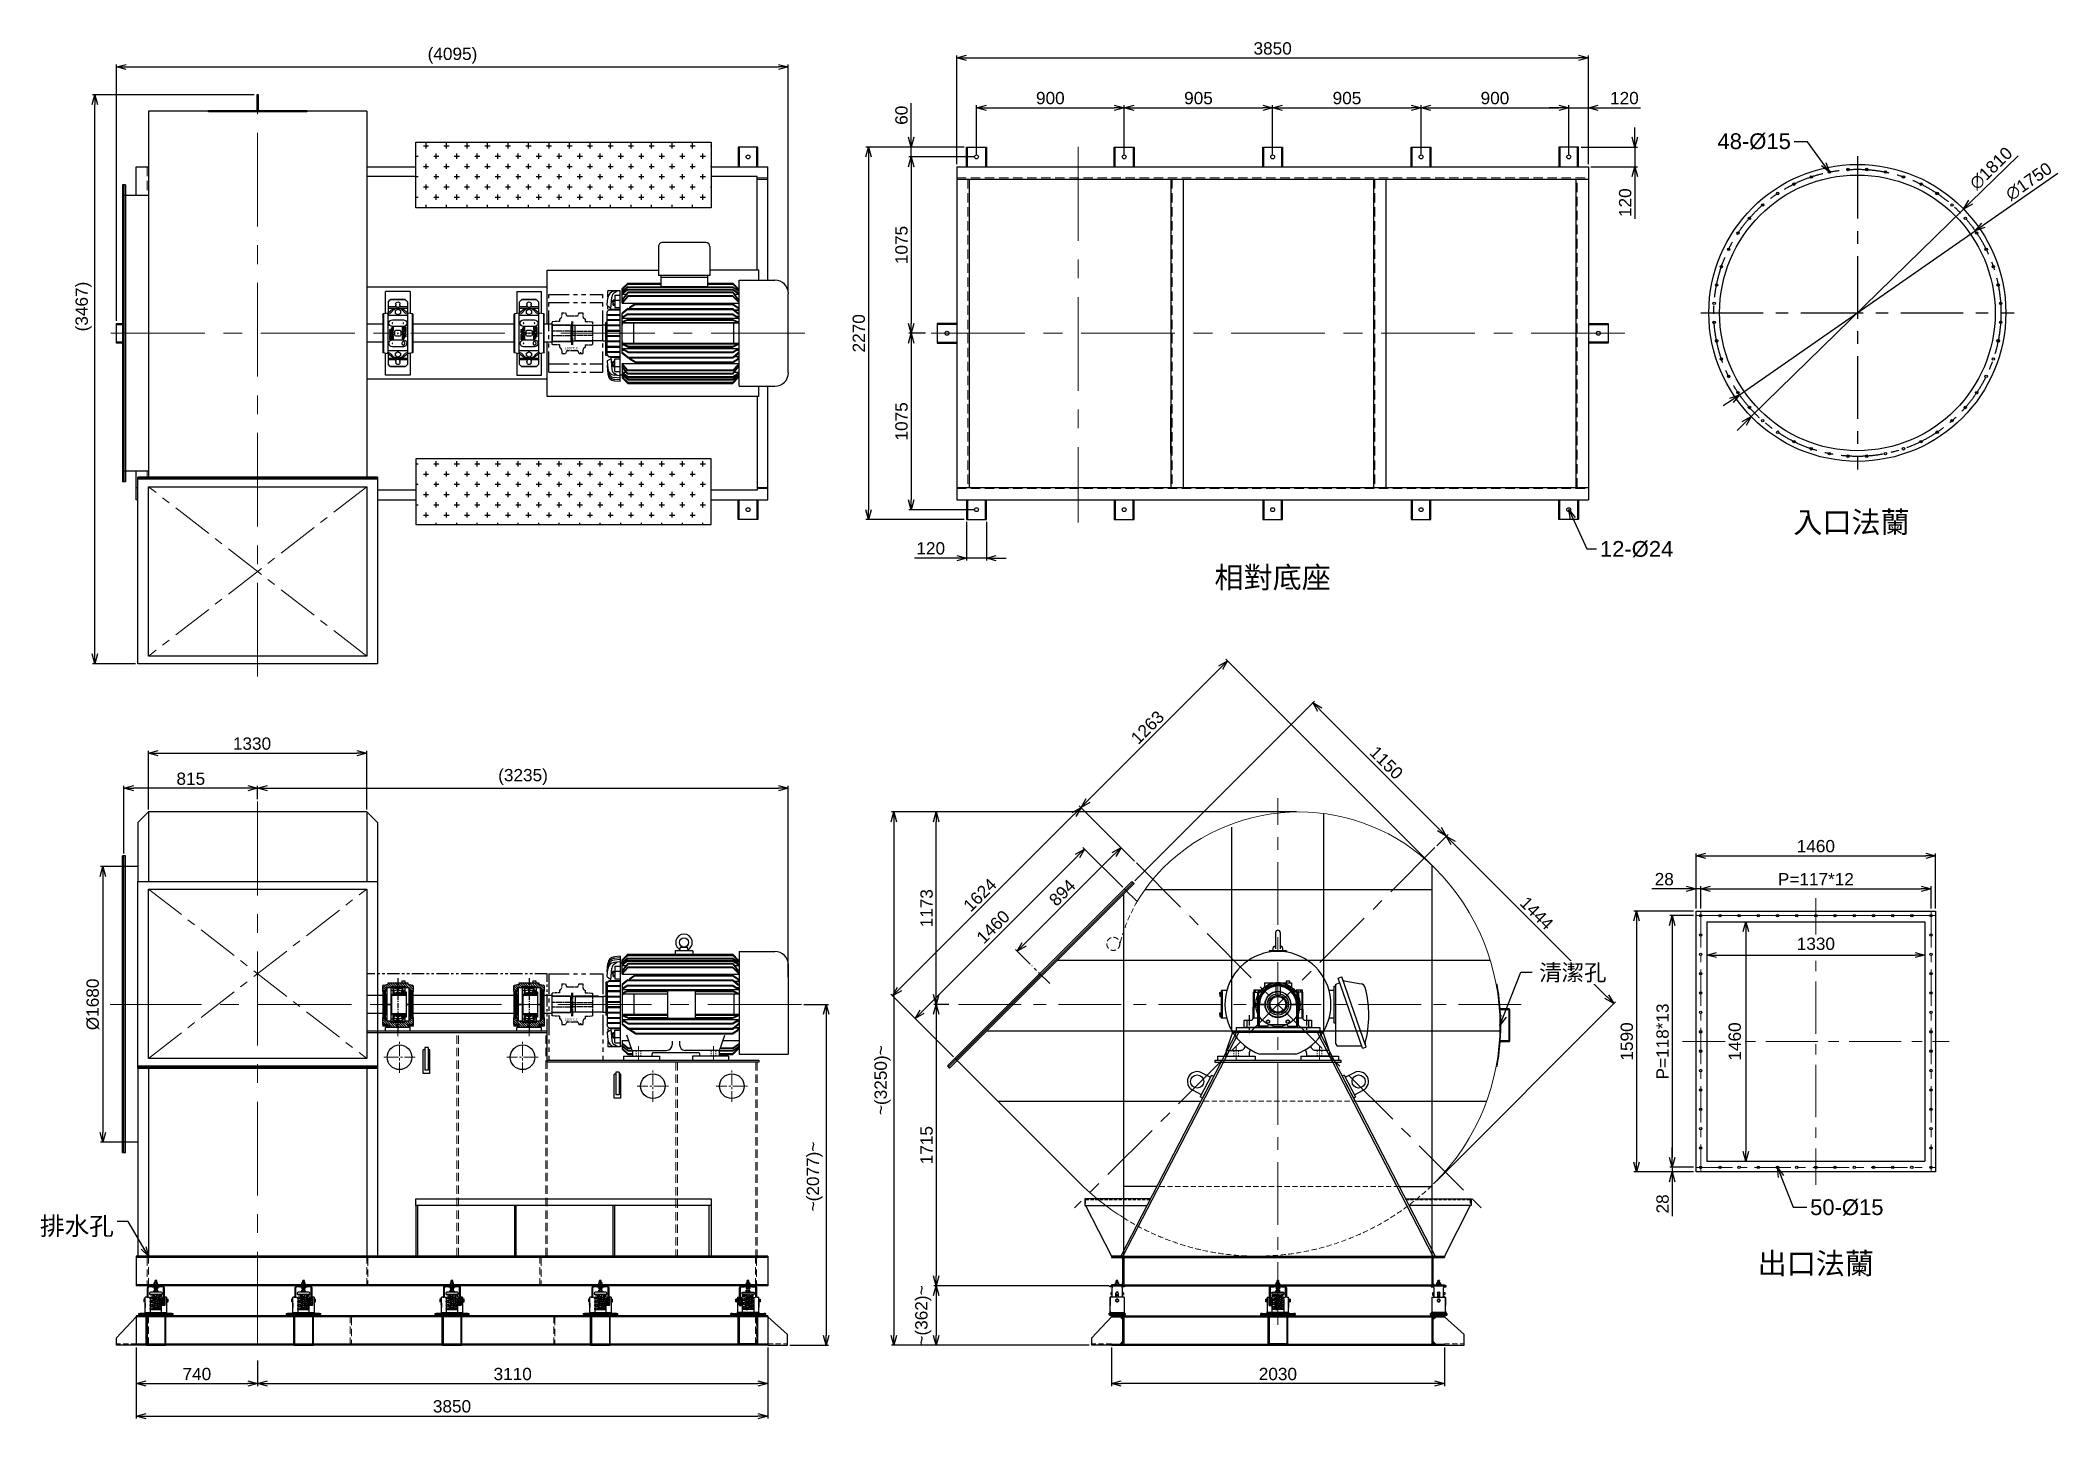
# Model space of a CAD drawing. Header units: inches. Extents: x 707 to 13003, y 909 to 9309.
import ezdxf

# ---------------------------------------------------------------- set-up
doc = ezdxf.new("R2010")
doc.units = ezdxf.units.IN
doc.header["$MEASUREMENT"] = 0
for name, pattern in [('CENTER', [50.8, 31.75, -6.35, 6.35, -6.35]), ('HIDDEN', [9.525, 6.35, -3.175]), ('PHANTOMX2', [5, 2.5, -0.5, 0.5, -0.5, 0.5, -0.5])]:
    doc.linetypes.add(name, pattern=pattern)
for name, color, linetype, lineweight in [('CEN', 1, 'CENTER', 15), ('DIM', 3, 'Continuous', 18), ('HIDDEN', 6, 'HIDDEN', 18)]:
    doc.layers.add(name, color=color, linetype=linetype, lineweight=lineweight)
doc.layers.add('PHANTOM', color=4, linetype='PHANTOMX2')
doc.layers.add('中心線', color=1, linetype='CENTER')
doc.styles.get("Standard").update_dxf_attribs({"font": 'Arial.ttf'})
doc.dimstyles.new('ISO-25', dxfattribs={"dimscale": 5, "dimtxt": 15, "dimasz": 12, "dimexe": 3, "dimexo": 3, "dimgap": 4, "dimtad": 1, "dimdsep": 46, "dimtxsty": 'Standard', "dimblk": 'OPEN30', "dimcen": 4, "dimclrd": 3, "dimclre": 3, "dimclrt": 3, "dimadec": 0, "dimazin": 0, "dimtfac": 1, "dimtmove": 0, "dimatfit": 3, "dimldrblk": 'OPEN30', "dimfxl": 1, "dimarcsym": 0})
pattern_1 = [(135, (-29, 140), (-7.07107, -7.07107), [])]
pattern_2 = [(45, (-29, 140), (-4.94975, 4.94975), [])]
pattern_3 = [(135, (-29, 140), (-4.94975, -4.94975), [])]
pattern_4 = [(45, (-29, 140), (-3.53553, 3.53553), [])]
pattern_5 = [(45, (-29, 140), (-2.12132, 2.12132), [])]
pattern_6 = [(135, (-29, 140), (-1.63812, -1.63812), [])]
pattern_7 = [(45, (-29, 140), (-2.72861, 2.72861), [])]
pattern_8 = [(135, (-29, 140), (-2.72861, -2.72861), [])]
pattern_9 = [(45, (-29, 140), (-5.6529, 5.6529), [])]
pattern_10 = [(0, (541.924, -333.836), (62.5, 62.5), [31.25, -93.75]), (90, (557.55, -349.46), (-62.5, 62.5), [31.25, -93.75])]

msp = doc.modelspace()

# ---------------------------------------------------------------- texts
at = {"color": 3}
for s, insert, char_height, attachment_point in [('48-%%C15', (11376.652, 8643.148), 96, 9), ('12-%%C24', (10212.87, 6258.024), 96, 1), ('50-%%C15', (11494.08, 2246.066), 96, 1), ('{\\fPMingLiU|b0|i0|c136|p54;排水孔}', (1154.425, 2015.841), 110, 9)]:
    msp.add_mtext(s, dxfattribs=dict(at, insert=insert, char_height=char_height, attachment_point=attachment_point))
at = {"char_height": 130, "attachment_point": 5}
for s, insert in [('{\\fPMingLiU|b0|i0|c136|p54;入口法蘭}', (11746.145, 6365.731)), ('{\\fPMingLiU|b0|i0|c136|p54;相對底座}', (8218.019, 6029.008)), ('{\\fPMingLiU|b0|i0|c136|p54;出口法蘭}', (11529.179, 1847.822))]:
    msp.add_mtext(s, dxfattribs=dict(at, insert=insert))

# ---------------------------------------------------------------- blocks, each defined once
blk = doc.blocks.new('_Open30')
at = {"color": 0, "linetype": 'ByBlock', "lineweight": -2}
for p, q in [((-1, 0.27), (0, 0)), ((0, 0), (-1, -0.27)), ((0, 0), (-1, 0))]:
    blk.add_line(p, q, dxfattribs=at)
blk = doc.blocks.new('*D163')
at = {"color": 3, "lineweight": -2, "transparency": 16777216}
for p, q in [((7235, 1342), (7235, 1108)), ((9265, 1342), (9265, 1108)), ((9205, 1123), (7295, 1123))]:
    blk.add_line(p, q, dxfattribs=at)
at = {"layer": 'Defpoints', "color": 0, "transparency": 16777216}
for p in [(7235, 1357), (9265, 1357), (7235, 1123)]:
    blk.add_point(p, dxfattribs=at)
at = {"color": 3, "lineweight": -2, "transparency": 16777216, "xscale": 60, "yscale": 60, "zscale": 60, "rotation": 180}
blk.add_blockref('_Open30', (7235, 1123), dxfattribs=at)
at = {"color": 3, "lineweight": -2, "transparency": 16777216, "xscale": 60, "yscale": 60, "zscale": 60}
blk.add_blockref('_Open30', (9265, 1123), dxfattribs=at)
at = {"color": 3, "transparency": 16777216, "insert": (8250, 1181), "char_height": 75, "attachment_point": 5}
blk.add_mtext('2030', dxfattribs=at)
blk = doc.blocks.new('*D164')
at = {"color": 3, "lineweight": -2, "transparency": 16777216}
for p, q in [((1201, 4274), (1073, 4274)), ((1088, 4214), (1088, 2654)), ((1201, 2594), (1073, 2594))]:
    blk.add_line(p, q, dxfattribs=at)
at = {"layer": 'Defpoints', "color": 0, "transparency": 16777216}
for p in [(1216, 4274), (1088, 2594), (1216, 2594)]:
    blk.add_point(p, dxfattribs=at)
at = {"color": 3, "lineweight": -2, "transparency": 16777216, "xscale": 60, "yscale": 60, "zscale": 60}
for p, rotation in [((1088, 4274), 90), ((1088, 2594), 270)]:
    blk.add_blockref('_Open30', p, dxfattribs=dict(at, rotation=rotation))
at = {"color": 3, "transparency": 16777216, "insert": (1027, 3434), "char_height": 75, "attachment_point": 5, "rotation": 90}
blk.add_mtext('%%C1680', dxfattribs=at)
blk = doc.blocks.new('*D165')
at = {"color": 3, "lineweight": -2, "transparency": 16777216}
for p, q in [((1291, 1342), (1291, 1108)), ((2031, 1263), (2031, 1108)), ((1351, 1123), (1971, 1123))]:
    blk.add_line(p, q, dxfattribs=at)
at = {"layer": 'Defpoints', "color": 0, "transparency": 16777216}
for p in [(1291, 1357), (2031, 1278), (2031, 1123)]:
    blk.add_point(p, dxfattribs=at)
at = {"color": 3, "lineweight": -2, "transparency": 16777216, "xscale": 60, "yscale": 60, "zscale": 60, "rotation": 180}
blk.add_blockref('_Open30', (1291, 1123), dxfattribs=at)
at = {"color": 3, "lineweight": -2, "transparency": 16777216, "xscale": 60, "yscale": 60, "zscale": 60}
blk.add_blockref('_Open30', (2031, 1123), dxfattribs=at)
at = {"color": 3, "transparency": 16777216, "insert": (1661, 1181), "char_height": 75, "attachment_point": 5}
blk.add_mtext('740', dxfattribs=at)
blk = doc.blocks.new('*D166')
at = {"color": 3, "lineweight": -2, "transparency": 16777216}
for p, q in [((2031, 1263), (2031, 1108)), ((5141, 1342), (5141, 1108)), ((2091, 1123), (5081, 1123))]:
    blk.add_line(p, q, dxfattribs=at)
at = {"layer": 'Defpoints', "color": 0, "transparency": 16777216}
for p in [(5141, 1357), (2031, 1278), (5141, 1123)]:
    blk.add_point(p, dxfattribs=at)
at = {"color": 3, "lineweight": -2, "transparency": 16777216, "xscale": 60, "yscale": 60, "zscale": 60, "rotation": 180}
blk.add_blockref('_Open30', (2031, 1123), dxfattribs=at)
at = {"color": 3, "lineweight": -2, "transparency": 16777216, "xscale": 60, "yscale": 60, "zscale": 60}
blk.add_blockref('_Open30', (5141, 1123), dxfattribs=at)
at = {"color": 3, "transparency": 16777216, "insert": (3586, 1181), "char_height": 75, "attachment_point": 5}
blk.add_mtext('3110', dxfattribs=at)
blk = doc.blocks.new('*D167')
at = {"color": 3, "lineweight": -2, "transparency": 16777216}
for p, q in [((1291, 1342), (1291, 910)), ((5141, 1342), (5141, 910)), ((1351, 925), (5081, 925))]:
    blk.add_line(p, q, dxfattribs=at)
at = {"layer": 'Defpoints', "color": 0, "transparency": 16777216}
for p in [(1291, 1357), (5141, 1357), (5141, 925)]:
    blk.add_point(p, dxfattribs=at)
at = {"color": 3, "lineweight": -2, "transparency": 16777216, "xscale": 60, "yscale": 60, "zscale": 60, "rotation": 180}
blk.add_blockref('_Open30', (1291, 925), dxfattribs=at)
at = {"color": 3, "lineweight": -2, "transparency": 16777216, "xscale": 60, "yscale": 60, "zscale": 60}
blk.add_blockref('_Open30', (5141, 925), dxfattribs=at)
at = {"color": 3, "transparency": 16777216, "insert": (3216, 984), "char_height": 75, "attachment_point": 5}
blk.add_mtext('3850', dxfattribs=at)
blk = doc.blocks.new('*D168')
at = {"color": 3, "lineweight": -2, "transparency": 16777216}
for p, q in [((1216, 4354), (1216, 4766)), ((1971, 4751), (1276, 4751)), ((2031, 4685), (2031, 4766))]:
    blk.add_line(p, q, dxfattribs=at)
at = {"layer": 'Defpoints', "color": 0, "transparency": 16777216}
for p in [(1216, 4751), (2031, 4670), (1216, 4339)]:
    blk.add_point(p, dxfattribs=at)
at = {"color": 3, "lineweight": -2, "transparency": 16777216, "xscale": 60, "yscale": 60, "zscale": 60, "rotation": 180}
blk.add_blockref('_Open30', (1216, 4751), dxfattribs=at)
at = {"color": 3, "lineweight": -2, "transparency": 16777216, "xscale": 60, "yscale": 60, "zscale": 60}
blk.add_blockref('_Open30', (2031, 4751), dxfattribs=at)
at = {"color": 3, "transparency": 16777216, "insert": (1624, 4809), "char_height": 75, "attachment_point": 5}
blk.add_mtext('815', dxfattribs=at)
blk = doc.blocks.new('*D169')
at = {"color": 3, "lineweight": -2, "transparency": 16777216}
for p, q in [((1366, 4622), (1366, 4980)), ((1426, 4965), (2636, 4965)), ((2696, 4622), (2696, 4980))]:
    blk.add_line(p, q, dxfattribs=at)
at = {"layer": 'Defpoints', "color": 0, "transparency": 16777216}
for p in [(2696, 4965), (1366, 4607), (2696, 4607)]:
    blk.add_point(p, dxfattribs=at)
at = {"color": 3, "lineweight": -2, "transparency": 16777216, "xscale": 60, "yscale": 60, "zscale": 60, "rotation": 180}
blk.add_blockref('_Open30', (1366, 4965), dxfattribs=at)
at = {"color": 3, "lineweight": -2, "transparency": 16777216, "xscale": 60, "yscale": 60, "zscale": 60}
blk.add_blockref('_Open30', (2696, 4965), dxfattribs=at)
at = {"color": 3, "transparency": 16777216, "insert": (1997, 5023), "char_height": 75, "attachment_point": 5}
blk.add_mtext('1330', dxfattribs=at)
blk = doc.blocks.new('SN524')
at = {"color": 2}
for p, q in [((-81.913333, 131), (-40.956667, 131)), ((-81.913333, 131), (-81.913333, 102.231139)), ((-40.956667, 131), (-40.956667, 124.43292)), ((-39.973707, 131), (-13.35391, 131)), ((-39.973707, 131), (-39.973707, 125.025)), ((-39.973707, 125.025), (-39.112011, 125.025)), ((-39.56414, 131), (-39.56414, 125.025)), ((-38.745007, 131), (-38.745007, 125.13922)), ((-15.809273, 131), (-15.809273, 130.042558)), ((-14.99014, 131), (-14.99014, 130.139524)), ((-13.35391, 131), (-12.53274, 131)), ((-13.351873, 131), (39.973707, 131)), ((-13.351873, 131), (-13.351873, 130.317794)), ((-12.53274, 131), (-12.53274, 130.39912)), ((-5.979673, 131), (-5.979673, 130.863454)), ((-5.16054, 131), (-5.16054, 130.898315)), ((11.222127, 131), (11.222127, 130.518443)), ((12.04126, 131), (12.04126, 130.445422)), ((14.580573, 131), (14.580573, 130.186047)), ((14.581823, 131), (15.399707, 131)), ((15.399707, 131), (15.399707, 130.091695)), ((21.13364, 131), (21.13364, 129.284064)), ((21.952773, 131), (21.952773, 129.147496)), ((22.771907, 131), (22.771907, 129.005582)), ((22.771907, 131), (36.287607, 131)), ((24.890011, 131), (24.890011, 128.613714)), ((25.469225, 131), (25.469225, 128.500267)), ((25.808521, 131), (25.808521, 128.432551)), ((26.387736, 131), (26.387736, 128.314798)), ((31.782373, 131), (31.782373, 127.086115)), ((32.601507, 131), (32.601507, 126.878453)), ((39.112011, 125.025), (39.973707, 125.025)), ((39.154573, 131), (39.154573, 125.025)), ((39.973707, 131), (39.973707, 125.025)), ((40.956667, 131), (81.913333, 131)), ((40.956667, 131), (40.956667, 124.43292)), ((51.195833, 142.25), (51.195833, 131)), ((71.674167, 142.25), (51.195833, 142.25)), ((71.674167, 131), (71.674167, 142.25)), ((81.913333, 131), (81.913333, 102.231139)), ((-150.5, 74.5), (-107.75319, 74.5)), ((-150.5, 74.5), (-150.5, 0.03)), ((-117.928622, 0.03), (-150.5, 0.03)), ((-150.5, 0), (-150.5, -15.72)), ((-78.75, 0), (-150.5, 0)), ((-147.307197, 89.8115), (-111.946803, 89.8115)), ((-147.307197, 89.8115), (-147.307197, 74.5)), ((-145.485275, 74.5), (-145.485275, 0.03)), ((-145.485275, 0), (-145.485275, -15.72)), ((-139.834667, 0.03), (-139.834667, 0)), ((-138.467099, 89.8115), (-138.467099, 74.5)), ((-125.213851, 74.5), (-125.213851, 0.03)), ((-125.213851, 0), (-125.213851, -15.72)), ((-122.97, -127.75), (-122.97, 0)), ((-122.87, 0), (-122.87, -128.769804)), ((-120.786901, 89.8115), (-120.786901, 74.5)), ((-120.710238, 74.5), (-120.710238, 22.459246)), ((-119.419333, 0), (-119.419333, 0.03)), ((-118.016789, 0), (-118.016789, -132.991604)), ((-117.928622, 0.03), (-117.716788, 0.03)), ((-117.850762, 34.759672), (-117.850762, 74.5)), ((-114.955444, 0), (-114.955444, -133)), ((-112.594246, 0.03), (-78.749994, 0.03)), ((-111.946803, 89.8115), (-111.946803, 74.5)), ((78.749994, 0.03), (112.594246, 0.03)), ((150.5, 0), (78.75, 0)), ((150.5, 74.5), (107.75319, 74.5)), ((111.946803, 89.8115), (147.307197, 89.8115)), ((111.946803, 89.8115), (111.946803, 74.5)), ((114.955444, -133), (114.955444, 0)), ((117.716788, 0.03), (117.928622, 0.03)), ((117.850762, 34.759672), (117.850762, 74.5)), ((150.5, 0.03), (117.928622, 0.03)), ((118.016789, 0), (118.016789, -132.991604)), ((119.419333, 0.03), (119.419333, 0)), ((120.710238, 74.5), (120.710238, 22.459246)), ((120.786901, 89.8115), (120.786901, 74.5)), ((122.87, 0), (122.87, -128.769804)), ((122.97, 0), (122.97, -127.75)), ((125.213851, 74.5), (125.213851, 0.03)), ((125.213851, 0), (125.213851, -29.8085)), ((138.467099, 89.8115), (138.467099, 74.5)), ((139.834667, 0), (139.834667, 0.03)), ((145.485275, 74.5), (145.485275, 0.03)), ((145.485275, 0), (145.485275, -29.8085)), ((147.307197, 89.8115), (147.307197, 74.5)), ((150.5, 74.5), (150.5, 0.03)), ((150.5, 0), (150.5, -29.8085)), ((-205, -140), (-205, -97)), ((-203, -95), (-161.5, -95)), ((-189, -95), (-189, -140)), ((-151.5, -85), (-151.5, -15.72)), ((-122.97, -15.72), (-151.5, -15.72)), ((-123.255398, -84.5), (-151.5, -84.5)), ((-146.379265, -15.72), (-146.379265, -84.5)), ((-123.255398, -15.72), (-123.255398, -84.5)), ((-122.97, -84.5), (-122.87, -84.5)), ((-52.341733, -122.5), (52.341733, -122.5)), ((122.87, -84.5), (122.97, -84.5)), ((151.5, -29.8085), (122.97, -29.8085)), ((123.255398, -84.5), (123.255398, -29.8085)), ((151.5, -84.5), (123.255398, -84.5)), ((146.379265, -29.8085), (146.379265, -84.5)), ((151.5, -29.8085), (151.5, -85)), ((161.5, -95), (203, -95)), ((189, -140), (189, -95)), ((205, -97), (205, -140)), ((205, -140), (-205, -140)), ((-62.950544, -133), (-117.72, -133)), ((-60.677228, -131.6875), (-56.888367, -125.125)), ((56.888367, -125.125), (60.677228, -131.6875)), ((62.950544, -133), (117.72, -133))]:
    blk.add_line(p, q, dxfattribs=at)
at = {"color": 1, "linetype": 'CENTER', "ltscale": 2}
for p, q in [((-175, -65), (-175, -170)), ((175, -65), (175, -170))]:
    blk.add_line(p, q, dxfattribs=at)
at = {"color": 2}
for points in [[(-112.594246, 0.03), (-112.627343, 0.03), (-112.694104, 0.03), (-112.76157, 0.03), (-112.795546, 0.03), (-112.829673, 0.03), (-112.898349, 0.03), (-112.967531, 0.03), (-113.037152, 0.03), (-113.107146, 0.03), (-113.177445, 0.03), (-113.212688, 0.03), (-113.247983, 0.03), (-113.318694, 0.03), (-113.389512, 0.03), (-113.460373, 0.03), (-113.531213, 0.03), (-113.601969, 0.03), (-113.637296, 0.03), (-113.67258, 0.03), (-113.742987, 0.03), (-113.813129, 0.03), (-113.848082, 0.03), (-113.882947, 0.03), (-113.952379, 0.03), (-114.021367, 0.03), (-114.055675, 0.03), (-114.08985, 0.03), (-114.157769, 0.03), (-114.225064, 0.03), (-114.291678, 0.03), (-114.357554, 0.03), (-114.422636, 0.03), (-114.454862, 0.03), (-114.486869, 0.03), (-114.550199, 0.03), (-114.612576, 0.03), (-114.673958, 0.03), (-114.735179, 0.03), (-114.796753, 0.03), (-114.827651, 0.03), (-114.858612, 0.03), (-114.920685, 0.03), (-114.982904, 0.03), (-115.0452, 0.03), (-115.107507, 0.03), (-115.169758, 0.03), (-115.200842, 0.03), (-115.231888, 0.03), (-115.293834, 0.03), (-115.355534, 0.03), (-115.416927, 0.03), (-115.477955, 0.03), (-115.538562, 0.03), (-115.568691, 0.03), (-115.598694, 0.03), (-115.658299, 0.03), (-115.717327, 0.03), (-115.775729, 0.03), (-115.833456, 0.03), (-115.890461, 0.03), (-115.918679, 0.03), (-115.946698, 0.03), (-116.002123, 0.03), (-116.056691, 0.03), (-116.083642, 0.03), (-116.110363, 0.03), (-116.163099, 0.03), (-116.214862, 0.03), (-116.240366, 0.03), (-116.265615, 0.03), (-116.315327, 0.03), (-116.363966, 0.03), (-116.411503, 0.03), (-116.458207, 0.03), (-116.504819, 0.03), (-116.528085, 0.03), (-116.551316, 0.03), (-116.597635, 0.03), (-116.643716, 0.03), (-116.689498, 0.03), (-116.734923, 0.03), (-116.779935, 0.03), (-116.802268, 0.03), (-116.824478, 0.03), (-116.868503, 0.03), (-116.911958, 0.03), (-116.954797, 0.03), (-116.996974, 0.03), (-117.038449, 0.03), (-117.058911, 0.03), (-117.079182, 0.03), (-117.119136, 0.03), (-117.158277, 0.03), (-117.196575, 0.03), (-117.233998, 0.03), (-117.270519, 0.03), (-117.288433, 0.03), (-117.306112, 0.03), (-117.340753, 0.03), (-117.374422, 0.03), (-117.407099, 0.03), (-117.438768, 0.03), (-117.469415, 0.03), (-117.484352, 0.03), (-117.49903, 0.03), (-117.527603, 0.03), (-117.55513, 0.03), (-117.5685, 0.03), (-117.581608, 0.03), (-117.607069, 0.03), (-117.63194, 0.03), (-117.644189, 0.03), (-117.656306, 0.03), (-117.680122, 0.03), (-117.703341, 0.03), (-117.72592, 0.03), (-117.747818, 0.03), (-117.768997, 0.03), (-117.779305, 0.03), (-117.78942, 0.03), (-117.809056, 0.03), (-117.827873, 0.03), (-117.845844, 0.03), (-117.862946, 0.03), (-117.879155, 0.03), (-117.886919, 0.03), (-117.894454, 0.03), (-117.908827, 0.03), (-117.92226, 0.03), (-117.928622, 0.03)], [(-117.716788, 34.901824), (-117.739155, 34.878152), (-117.783843, 34.830784), (-117.828471, 34.783384), (-117.850762, 34.759672)], [(-117.850762, 34.759672), (-117.828471, 34.783384), (-117.783843, 34.830784), (-117.739155, 34.878152), (-117.716788, 34.901824)], [(117.928622, 0.03), (117.92226, 0.03), (117.908827, 0.03), (117.894454, 0.03), (117.886919, 0.03), (117.879155, 0.03), (117.862946, 0.03), (117.845844, 0.03), (117.827873, 0.03), (117.809056, 0.03), (117.78942, 0.03), (117.779305, 0.03), (117.768997, 0.03), (117.747818, 0.03), (117.72592, 0.03), (117.703341, 0.03), (117.680122, 0.03), (117.656306, 0.03), (117.644189, 0.03), (117.63194, 0.03), (117.607069, 0.03), (117.581608, 0.03), (117.5685, 0.03), (117.55513, 0.03), (117.527603, 0.03), (117.49903, 0.03), (117.484352, 0.03), (117.469415, 0.03), (117.438768, 0.03), (117.407099, 0.03), (117.374422, 0.03), (117.340753, 0.03), (117.306112, 0.03), (117.288433, 0.03), (117.270519, 0.03), (117.233998, 0.03), (117.196575, 0.03), (117.158277, 0.03), (117.119136, 0.03), (117.079182, 0.03), (117.058911, 0.03), (117.038449, 0.03), (116.996974, 0.03), (116.954797, 0.03), (116.911958, 0.03), (116.868503, 0.03), (116.824478, 0.03), (116.802268, 0.03), (116.779935, 0.03), (116.734923, 0.03), (116.689498, 0.03), (116.643716, 0.03), (116.597635, 0.03), (116.551316, 0.03), (116.528085, 0.03), (116.504819, 0.03), (116.458207, 0.03), (116.411503, 0.03), (116.363966, 0.03), (116.315327, 0.03), (116.265615, 0.03), (116.240366, 0.03), (116.214862, 0.03), (116.163099, 0.03), (116.110363, 0.03), (116.083642, 0.03), (116.056691, 0.03), (116.002123, 0.03), (115.946698, 0.03), (115.918679, 0.03), (115.890461, 0.03), (115.833456, 0.03), (115.775729, 0.03), (115.717327, 0.03), (115.658299, 0.03), (115.598694, 0.03), (115.568691, 0.03), (115.538562, 0.03), (115.477955, 0.03), (115.416927, 0.03), (115.355534, 0.03), (115.293834, 0.03), (115.231888, 0.03), (115.200842, 0.03), (115.169758, 0.03), (115.107507, 0.03), (115.0452, 0.03), (114.982904, 0.03), (114.920685, 0.03), (114.858612, 0.03), (114.827651, 0.03), (114.796753, 0.03), (114.735179, 0.03), (114.673958, 0.03), (114.612576, 0.03), (114.550199, 0.03), (114.486869, 0.03), (114.454862, 0.03), (114.422636, 0.03), (114.357554, 0.03), (114.291678, 0.03), (114.225064, 0.03), (114.157769, 0.03), (114.08985, 0.03), (114.055675, 0.03), (114.021367, 0.03), (113.952379, 0.03), (113.882947, 0.03), (113.848082, 0.03), (113.813129, 0.03), (113.742987, 0.03), (113.67258, 0.03), (113.637296, 0.03), (113.601969, 0.03), (113.531213, 0.03), (113.460373, 0.03), (113.389512, 0.03), (113.318694, 0.03), (113.247983, 0.03), (113.212688, 0.03), (113.177445, 0.03), (113.107146, 0.03), (113.037152, 0.03), (112.967531, 0.03), (112.898349, 0.03), (112.829673, 0.03), (112.795546, 0.03), (112.76157, 0.03), (112.694104, 0.03), (112.627343, 0.03), (112.594246, 0.03)], [(117.850762, 34.759672), (117.828471, 34.783384), (117.783843, 34.830784), (117.739155, 34.878152), (117.716788, 34.901824)], [(117.716788, 34.901824), (117.739155, 34.878152), (117.783843, 34.830784), (117.828471, 34.783384), (117.850762, 34.759672)], [(-205, -97), (-204.999947, -96.985456), (-204.999524, -96.95637), (-204.998678, -96.927294), (-204.998096, -96.912761), (-204.997409, -96.898233), (-204.995718, -96.869194), (-204.993604, -96.840182), (-204.991069, -96.811204), (-204.988113, -96.782266), (-204.984736, -96.753374), (-204.98289, -96.738948), (-204.980939, -96.724535), (-204.976723, -96.695753), (-204.972089, -96.667036), (-204.967038, -96.63839), (-204.961571, -96.609819), (-204.955688, -96.581332), (-204.952592, -96.567121), (-204.949392, -96.552933), (-204.942684, -96.524628), (-204.935565, -96.496424), (-204.931852, -96.482362), (-204.928036, -96.468327), (-204.9201, -96.440342), (-204.911757, -96.412475), (-204.907434, -96.398588), (-204.90301, -96.384733), (-204.89386, -96.357121), (-204.88431, -96.329645), (-204.874361, -96.302311), (-204.864016, -96.275124), (-204.853276, -96.248091), (-204.847759, -96.234633), (-204.842144, -96.221216), (-204.830623, -96.194507), (-204.818714, -96.167967), (-204.806421, -96.141604), (-204.793745, -96.115423), (-204.780691, -96.089428), (-204.774022, -96.076503), (-204.767259, -96.063626), (-204.753454, -96.038022), (-204.739277, -96.012622), (-204.724733, -95.987431), (-204.709824, -95.962453), (-204.694553, -95.937696), (-204.686783, -95.925401), (-204.678924, -95.913163), (-204.662939, -95.88886), (-204.646603, -95.864791), (-204.629919, -95.840963), (-204.612889, -95.817381), (-204.595519, -95.794048), (-204.586707, -95.782477), (-204.577811, -95.770971), (-204.559769, -95.748153), (-204.541397, -95.7256), (-204.522699, -95.703317), (-204.50368, -95.681308), (-204.484342, -95.659578), (-204.474555, -95.64882), (-204.46469, -95.638132), (-204.444728, -95.616974), (-204.424461, -95.596108), (-204.414214, -95.585786), (-204.403892, -95.575539), (-204.383026, -95.555272), (-204.361868, -95.53531), (-204.35118, -95.525445), (-204.340422, -95.515658), (-204.318692, -95.49632), (-204.296683, -95.477301), (-204.2744, -95.458603), (-204.251847, -95.440231), (-204.229029, -95.422189), (-204.217523, -95.413293), (-204.205952, -95.404481), (-204.182619, -95.387111), (-204.159037, -95.370081), (-204.135209, -95.353397), (-204.11114, -95.337061), (-204.086837, -95.321076), (-204.074599, -95.313217), (-204.062304, -95.305447), (-204.037547, -95.290176), (-204.012569, -95.275267), (-203.923497, -95.225978), (-203.765367, -95.152241), (-203.601412, -95.092566), (-203.517638, -95.068148), (-203.432879, -95.047408), (-203.261052, -95.01711), (-203.087239, -95.001904), (-203, -95)], [(-161.5, -95), (-161.367822, -94.999126), (-161.112369, -94.992484), (-160.869358, -94.980095), (-160.75272, -94.97204), (-160.639429, -94.962902), (-160.423164, -94.941852), (-160.221084, -94.917882), (-160.033643, -94.891906), (-159.861169, -94.864798), (-159.703967, -94.837391), (-159.631188, -94.823825), (-159.562331, -94.810476), (-159.436489, -94.78478), (-159.3266, -94.76096), (-159.232747, -94.739587), (-159.15494, -94.721147), (-159.093122, -94.706026), (-159.06817, -94.699804), (-159.047158, -94.694512), (-159.016834, -94.686789), (-159.001853, -94.682937), (-159, -94.682458)], [(159, -94.682458), (159.001853, -94.682937), (159.016834, -94.686789), (159.047158, -94.694512), (159.06817, -94.699804), (159.093122, -94.706026), (159.15494, -94.721147), (159.232747, -94.739587), (159.3266, -94.76096), (159.436489, -94.78478), (159.562331, -94.810476), (159.631188, -94.823825), (159.703967, -94.837391), (159.861169, -94.864798), (160.033643, -94.891906), (160.221084, -94.917882), (160.423164, -94.941852), (160.639429, -94.962902), (160.75272, -94.97204), (160.869358, -94.980095), (161.112369, -94.992484), (161.367822, -94.999126), (161.5, -95)], [(203, -95), (203.087239, -95.001904), (203.261052, -95.01711), (203.432879, -95.047408), (203.517638, -95.068148), (203.601412, -95.092566), (203.765367, -95.152241), (203.923497, -95.225978), (204.012569, -95.275267), (204.037547, -95.290176), (204.062304, -95.305447), (204.074599, -95.313217), (204.086837, -95.321076), (204.11114, -95.337061), (204.135209, -95.353397), (204.159037, -95.370081), (204.182619, -95.387111), (204.205952, -95.404481), (204.217523, -95.413293), (204.229029, -95.422189), (204.251847, -95.440231), (204.2744, -95.458603), (204.296683, -95.477301), (204.318692, -95.49632), (204.340422, -95.515658), (204.35118, -95.525445), (204.361868, -95.53531), (204.383026, -95.555272), (204.403892, -95.575539), (204.414214, -95.585786), (204.424461, -95.596108), (204.444728, -95.616974), (204.46469, -95.638132), (204.474555, -95.64882), (204.484342, -95.659578), (204.50368, -95.681308), (204.522699, -95.703317), (204.541397, -95.7256), (204.559769, -95.748153), (204.577811, -95.770971), (204.586707, -95.782477), (204.595519, -95.794048), (204.612889, -95.817381), (204.629919, -95.840963), (204.646603, -95.864791), (204.662939, -95.88886), (204.678924, -95.913163), (204.686783, -95.925401), (204.694553, -95.937696), (204.709824, -95.962453), (204.724733, -95.987431), (204.739277, -96.012622), (204.753454, -96.038022), (204.767259, -96.063626), (204.774022, -96.076503), (204.780691, -96.089428), (204.793745, -96.115423), (204.806421, -96.141604), (204.818714, -96.167967), (204.830623, -96.194507), (204.842144, -96.221216), (204.847759, -96.234633), (204.853276, -96.248091), (204.864016, -96.275124), (204.874361, -96.302311), (204.88431, -96.329645), (204.89386, -96.357121), (204.90301, -96.384733), (204.907434, -96.398588), (204.911757, -96.412475), (204.9201, -96.440342), (204.928036, -96.468327), (204.931852, -96.482362), (204.935565, -96.496424), (204.942684, -96.524628), (204.949392, -96.552933), (204.952592, -96.567121), (204.955688, -96.581332), (204.961571, -96.609819), (204.967038, -96.63839), (204.972089, -96.667036), (204.976723, -96.695753), (204.980939, -96.724535), (204.98289, -96.738948), (204.984736, -96.753374), (204.988113, -96.782266), (204.991069, -96.811204), (204.993604, -96.840182), (204.995718, -96.869194), (204.997409, -96.898233), (204.998096, -96.912761), (204.998678, -96.927294), (204.999524, -96.95637), (204.999947, -96.985456), (205, -97)], [(-118.016789, -132.991604), (-118.208556, -132.977218), (-118.589868, -132.927435), (-118.966512, -132.849873), (-119.152451, -132.8008), (-119.336469, -132.74495), (-119.697753, -132.613229), (-120.048426, -132.455415), (-120.386607, -132.272356), (-120.710481, -132.065034), (-121.018311, -131.834562), (-121.16569, -131.711025), (-121.308445, -131.582175), (-121.579326, -131.309227), (-121.829502, -131.017185), (-122.057629, -130.707613), (-122.262485, -130.382173), (-122.442969, -130.042611), (-122.523764, -129.868101), (-122.536606, -129.838733), (-122.561751, -129.779765), (-122.586174, -129.720495), (-122.598114, -129.690749), (-122.609872, -129.660931), (-122.63284, -129.601081), (-122.655076, -129.540956), (-122.676576, -129.480564), (-122.697337, -129.419914), (-122.717357, -129.359015), (-122.727087, -129.328474), (-122.736631, -129.297875), (-122.755157, -129.236506), (-122.772932, -129.174914), (-122.789954, -129.11311), (-122.80622, -129.051103), (-122.821727, -128.988902), (-122.829196, -128.957731), (-122.836474, -128.926516), (-122.850459, -128.863954), (-122.863678, -128.801227), (-122.87, -128.769804)], [(-117.72, -133), (-117.784358, -132.999606), (-117.895413, -132.997069), (-117.982407, -132.993438), (-118.016789, -132.991604)], [(118.016789, -132.991604), (117.982407, -132.993438), (117.895413, -132.997069), (117.784358, -132.999606), (117.72, -133)], [(122.87, -128.769804), (122.863678, -128.801227), (122.850459, -128.863954), (122.836474, -128.926516), (122.829196, -128.957731), (122.821727, -128.988902), (122.80622, -129.051103), (122.789954, -129.11311), (122.772932, -129.174914), (122.755157, -129.236506), (122.736631, -129.297875), (122.727087, -129.328474), (122.717357, -129.359015), (122.697337, -129.419914), (122.676576, -129.480564), (122.655076, -129.540956), (122.63284, -129.601081), (122.609872, -129.660931), (122.598114, -129.690749), (122.586174, -129.720495), (122.561751, -129.779765), (122.536606, -129.838733), (122.523764, -129.868101), (122.442969, -130.042611), (122.262485, -130.382173), (122.057629, -130.707613), (121.829502, -131.017185), (121.579326, -131.309227), (121.308445, -131.582175), (121.16569, -131.711025), (121.018311, -131.834562), (120.710481, -132.065034), (120.386607, -132.272356), (120.048426, -132.455415), (119.697753, -132.613229), (119.336469, -132.74495), (119.152451, -132.8008), (118.966512, -132.849873), (118.589868, -132.927435), (118.208556, -132.977218), (118.016789, -132.991604)]]:
    blk.add_lwpolyline(points, dxfattribs=at)
for radius in [78.742795, 78.071975, 55]:
    blk.add_circle((0, 0), radius, dxfattribs=at)
for centre, radius, start, end in [((0, 0), 131, 34.659782, 145.340218), ((0, 0), 122.781837, 163.485448, 179.986001), ((0, 0), 117.928625, 0.014576, 179.985424), ((0, 0), 122.87, 16.43324, 163.56676), ((0, 0), 112.59425, 0.015266, 179.984734), ((0, 0), 78.75, 180, 0), ((0, 0), 78.75, 0.021827, 179.978173), ((0, 0), 122.781837, 0.013999, 16.514552), ((-161.5, -85), 10, 270, 0), ((-52.341733, -127.75), 5.25, 90, 150), ((52.341733, -127.75), 5.25, 30, 90), ((161.5, -85), 10, 180, 270), ((-117.72, -127.75), 5.25, 180, 191.200818), ((-62.950544, -130.375), 2.625, 270, 330), ((62.950544, -130.375), 2.625, 210, 270), ((117.72, -127.75), 5.25, 348.799182, 0)]:
    blk.add_arc(centre, radius, start, end, dxfattribs=at)
blk = doc.blocks.new('*D170')
at = {"color": 3, "lineweight": -2, "transparency": 16777216}
for p, q in [((2031, 4685), (2031, 4766)), ((2091, 4751), (5206, 4751)), ((5266, 3599), (5266, 4766))]:
    blk.add_line(p, q, dxfattribs=at)
at = {"layer": 'Defpoints', "color": 0, "transparency": 16777216}
for p in [(5266, 4751), (2031, 4670), (5266, 3584)]:
    blk.add_point(p, dxfattribs=at)
at = {"color": 3, "lineweight": -2, "transparency": 16777216, "xscale": 60, "yscale": 60, "zscale": 60, "rotation": 180}
blk.add_blockref('_Open30', (2031, 4751), dxfattribs=at)
at = {"color": 3, "lineweight": -2, "transparency": 16777216, "xscale": 60, "yscale": 60, "zscale": 60}
blk.add_blockref('_Open30', (5266, 4751), dxfattribs=at)
at = {"color": 3, "transparency": 16777216, "insert": (3649, 4820), "char_height": 75, "attachment_point": 5}
blk.add_mtext('(3235)', dxfattribs=at)
blk = doc.blocks.new('*D171')
at = {"color": 3, "lineweight": -2, "transparency": 16777216}
for p, q in [((5361, 3434), (5511, 3434)), ((5496, 3374), (5496, 1417)), ((5276, 1357), (5511, 1357))]:
    blk.add_line(p, q, dxfattribs=at)
at = {"layer": 'Defpoints', "color": 0, "transparency": 16777216}
for p in [(5346, 3434), (5261, 1357), (5496, 1357)]:
    blk.add_point(p, dxfattribs=at)
at = {"color": 3, "lineweight": -2, "transparency": 16777216, "xscale": 60, "yscale": 60, "zscale": 60}
for p, rotation in [((5496, 3434), 90), ((5496, 1357), 270)]:
    blk.add_blockref('_Open30', p, dxfattribs=dict(at, rotation=rotation))
at = {"color": 3, "transparency": 16777216, "insert": (5427, 2385), "char_height": 75, "attachment_point": 5, "rotation": 90}
blk.add_mtext('~(2077)~', dxfattribs=at)
blk = doc.blocks.new('SN524-3')
at = {"color": 2}
for p, q in [((-61, 122.87), (-61, 122.97)), ((-61, 122.97), (-60, 122.97)), ((-60.5, 122.97), (-60.5, 117.716788)), ((-60.5, 122.87), (-60.370264, 122.97)), ((-46, 203), (-60, 189)), ((-60, 122.97), (-60, 189)), ((-7.664855, 161.5), (-60, 161.5)), ((-60, 151.5), (60, 151.5)), ((-60, 123.255398), (-30, 146.379265)), ((46, 203), (-46, 203)), ((44, 205), (-44, 205)), ((-23.933742, 145.485275), (-42.017082, 125.213851)), ((0, 147.307197), (-15.3115, 138.467099)), ((-15.3115, 138.467099), (-15.3115, 120.786901)), ((-13, 172), (-13, 178)), ((12.740249, 150.5), (-12.740249, 150.5)), ((15.3115, 138.467099), (0, 147.307197)), ((60, 161.5), (7.664855, 161.5)), ((13, 178), (13, 172)), ((15.3115, 120.786901), (15.3115, 138.467099)), ((42.017082, 125.213851), (23.933742, 145.485275)), ((30, 146.379265), (60, 123.255398)), ((60, 189), (46, 203)), ((60, 189), (60, 122.97)), ((61, 122.97), (60, 122.97)), ((60.370264, 122.97), (60.5, 122.87)), ((60.5, 117.716788), (60.5, 122.97)), ((61, 122.97), (61, 122.87)), ((-92.5, -114.955444), (-92.5, 114.955444)), ((-88.523928, 118.016789), (-61, 122.87)), ((-88.023928, 117.928622), (-60.5, 122.781833)), ((-88.023928, -117.928622), (-88.023928, 117.928622)), ((-49.32829, 120.710238), (-60, 117.850762)), ((-60, 117.850762), (-60, -117.850762)), ((60, 107.75319), (-60, 107.75319)), ((-48, 38.745007), (-48, 15.809273)), ((-48, 12.53274), (-48, 5.979673)), ((-40.6278, 5.16054), (-47.760081, -1.971741)), ((-41.446933, 39.56414), (-47.180867, 39.56414)), ((-47.180867, 14.99014), (-36.532133, 14.99014)), ((-40.967096, 13.351873), (-47.180867, 13.351873)), ((-47.180867, 5.16054), (-40.6278, 5.16054)), ((-45.5426, 23.181473), (-45.5426, 31.372807)), ((-44.723467, 32.19194), (-41.446933, 32.19194)), ((-38.989533, 22.36234), (-44.723467, 22.36234)), ((-40.6278, 33.011073), (-40.6278, 38.745007)), ((-40.430599, -5.258126), (-35.713, 0.24574)), ((-40.048585, 12.772659), (-40.387881, 13.111955)), ((-36.127214, 12.53274), (-39.469371, 12.53274)), ((-38.1704, 36.287607), (-38.1704, 23.181473)), ((-29.159933, 37.10674), (-37.351267, 37.10674)), ((-35.713, 15.809273), (-35.713, 28.915407)), ((-28.615731, -1.148144), (-35.713, 5.16054)), ((-35.713, 5.16054), (-29.159933, 5.16054)), ((-35.713, 0.24574), (-33.495519, -1.971741)), ((-35.133785, 13.111955), (-35.420107, 12.825633)), ((-34.893867, 29.73454), (-31.617333, 29.73454)), ((-29.159933, 13.351873), (-34.554571, 13.351873)), ((33.521667, 81.913333), (-33.521667, 81.913333)), ((-33.521667, 40.956667), (33.521667, 40.956667)), ((-33.2556, 24.000607), (-33.2556, 18.266673)), ((-31.617333, 24.81974), (-32.436467, 24.81974)), ((-32.436467, 17.44754), (-29.159933, 17.44754)), ((-30.7982, 28.915407), (-30.7982, 25.638873)), ((-28.3408, 18.266673), (-28.3408, 36.287607)), ((-28.3408, 5.979673), (-28.3408, 12.53274)), ((-18.4305, 11.0583), (-18.4305, -11.0583)), ((-15.3115, 120.786901), (0, 111.946803)), ((11.0583, 18.4305), (-11.0583, 18.4305)), ((0, 111.946803), (15.3115, 120.786901)), ((18.4305, -11.0583), (18.4305, 11.0583)), ((28.3408, 39.154573), (28.3408, 15.399707)), ((28.3408, 8.764727), (28.3408, 1.760372)), ((28.615731, 1.148144), (35.713, -5.16054)), ((32.436467, 39.973707), (29.159933, 39.973707)), ((29.159933, 14.580573), (34.554571, 14.580573)), ((32.436467, 9.58386), (29.159933, 9.58386)), ((30.7982, 21.952773), (30.7982, 29.324973)), ((31.617333, 30.144107), (32.436467, 30.144107)), ((34.893867, 21.13364), (31.617333, 21.13364)), ((33.2556, 30.96324), (33.2556, 39.154573)), ((33.2556, 2.550956), (33.2556, 8.764727)), ((35.713, -0.24574), (33.495519, 1.971741)), ((34.893867, 31.782373), (34.893867, 26.387736)), ((35.133785, 25.808521), (35.473081, 25.469225)), ((35.133785, 14.820492), (35.473081, 15.159788)), ((38.1704, 32.601507), (35.713, 32.601507)), ((35.713, 24.890011), (35.713, 21.952773)), ((40.430599, 5.258126), (35.713, -0.24574)), ((36.052296, 15.399707), (40.288504, 15.399707)), ((38.1704, 21.952773), (38.1704, 24.890011)), ((38.410319, 25.469225), (38.749615, 25.808521)), ((38.989533, 26.387736), (38.989533, 31.782373)), ((39.808667, 21.13364), (38.989533, 21.13364)), ((40.6278, 11.222127), (40.6278, 5.79121)), ((40.6278, -5.16054), (47.760081, 1.971741)), ((40.867719, 15.159788), (41.207015, 14.820492)), ((47.180867, 22.771907), (41.446933, 22.771907)), ((47.180867, 12.04126), (41.446933, 12.04126)), ((41.786229, 14.580573), (47.180867, 14.580573)), ((48, 15.399707), (48, 21.952773)), ((48, 2.550956), (48, 11.222127)), ((60, 117.850762), (49.32829, 120.710238)), ((60, 117.850762), (60, -117.850762)), ((60.5, 122.781833), (88.023928, 117.928622)), ((61, 122.87), (88.523928, 118.016789)), ((88.023928, -117.928622), (88.023928, 117.928622)), ((92.5, 114.955444), (92.5, -114.955444)), ((-61, -122.87), (-88.523928, -118.016789)), ((-60.5, -122.781833), (-88.023928, -117.928622)), ((-61, -122.97), (-61, -122.87)), ((-60.5, -117.716788), (-60.5, -122.97)), ((-60.370264, -122.97), (-60.5, -122.87)), ((60, -107.75319), (-60, -107.75319)), ((-60, -117.850762), (-49.32829, -120.710238)), ((-48, -2.550956), (-48, -11.222127)), ((-48, -15.399707), (-48, -21.952773)), ((-47.180867, -12.04126), (-41.446933, -12.04126)), ((-41.786229, -14.580573), (-47.180867, -14.580573)), ((-47.180867, -22.771907), (-41.446933, -22.771907)), ((-40.867719, -15.159788), (-41.207015, -14.820492)), ((-40.6278, -11.222127), (-40.6278, -5.79121)), ((-36.052296, -15.399707), (-40.288504, -15.399707)), ((-39.808667, -21.13364), (-38.989533, -21.13364)), ((-38.989533, -26.387736), (-38.989533, -31.782373)), ((-38.410319, -25.469225), (-38.749615, -25.808521)), ((-38.1704, -21.952773), (-38.1704, -24.890011)), ((-38.1704, -32.601507), (-35.713, -32.601507)), ((-35.713, -24.890011), (-35.713, -21.952773)), ((-35.133785, -14.820492), (-35.473081, -15.159788)), ((-35.133785, -25.808521), (-35.473081, -25.469225)), ((-34.893867, -21.13364), (-31.617333, -21.13364)), ((-34.893867, -31.782373), (-34.893867, -26.387736)), ((-29.159933, -14.580573), (-34.554571, -14.580573)), ((33.521667, -40.956667), (-33.521667, -40.956667)), ((-33.521667, -81.913333), (33.521667, -81.913333)), ((-33.2556, -2.550956), (-33.2556, -8.764727)), ((-33.2556, -30.96324), (-33.2556, -39.154573)), ((-32.436467, -9.58386), (-29.159933, -9.58386)), ((-31.617333, -30.144107), (-32.436467, -30.144107)), ((-32.436467, -39.973707), (-29.159933, -39.973707)), ((-30.7982, -21.952773), (-30.7982, -29.324973)), ((-28.3408, -8.764727), (-28.3408, -1.760372)), ((-28.3408, -39.154573), (-28.3408, -15.399707)), ((0, -111.946803), (-15.3115, -120.786901)), ((-15.3115, -120.786901), (-15.3115, -138.467099)), ((-11.0583, -18.4305), (11.0583, -18.4305)), ((15.3115, -120.786901), (0, -111.946803)), ((15.3115, -138.467099), (15.3115, -120.786901)), ((28.3408, -5.979673), (28.3408, -12.53274)), ((28.3408, -18.266673), (28.3408, -36.287607)), ((35.713, -5.16054), (29.159933, -5.16054)), ((29.159933, -13.351873), (34.554571, -13.351873)), ((32.436467, -17.44754), (29.159933, -17.44754)), ((29.159933, -37.10674), (37.351267, -37.10674)), ((30.7982, -28.915407), (30.7982, -25.638873)), ((31.617333, -24.81974), (32.436467, -24.81974)), ((34.893867, -29.73454), (31.617333, -29.73454)), ((33.2556, -24.000607), (33.2556, -18.266673)), ((35.133785, -13.111955), (35.473081, -12.772659)), ((35.713, -15.809273), (35.713, -28.915407)), ((36.052296, -12.53274), (39.469371, -12.53274)), ((47.180867, -14.99014), (36.532133, -14.99014)), ((38.1704, -36.287607), (38.1704, -23.181473)), ((38.989533, -22.36234), (44.723467, -22.36234)), ((40.048585, -12.772659), (40.387881, -13.111955)), ((47.180867, -5.16054), (40.6278, -5.16054)), ((40.6278, -33.011073), (40.6278, -38.745007)), ((40.967096, -13.351873), (47.180867, -13.351873)), ((44.723467, -32.19194), (41.446933, -32.19194)), ((41.446933, -39.56414), (47.180867, -39.56414)), ((45.5426, -23.181473), (45.5426, -31.372807)), ((48, -12.53274), (48, -5.979673)), ((48, -38.745007), (48, -15.809273)), ((49.32829, -120.710238), (60, -117.850762)), ((60.5, -122.87), (60.370264, -122.97)), ((60.5, -122.97), (60.5, -117.716788)), ((88.023928, -117.928622), (60.5, -122.781833)), ((88.523928, -118.016789), (61, -122.87)), ((61, -122.87), (61, -122.97)), ((-60, -122.97), (-61, -122.97)), ((-60, -189), (-60, -122.97)), ((-30, -146.379265), (-60, -123.255398)), ((60, -151.5), (-60, -151.5)), ((-7.664855, -161.5), (-60, -161.5)), ((-60, -189), (-46, -203)), ((46, -203), (-46, -203)), ((44, -205), (-44, -205)), ((-42.017082, -125.213851), (-23.933742, -145.485275)), ((-15.3115, -138.467099), (0, -147.307197)), ((-13, -178), (-13, -172)), ((-12.740249, -150.5), (12.740249, -150.5)), ((0, -147.307197), (15.3115, -138.467099)), ((60, -161.5), (7.664855, -161.5)), ((13, -172), (13, -178)), ((23.933742, -145.485275), (42.017082, -125.213851)), ((60, -123.255398), (30, -146.379265)), ((46, -203), (60, -189)), ((60, -122.97), (60, -189)), ((61, -122.97), (60, -122.97))]:
    blk.add_line(p, q, dxfattribs=at)
for points in [[(-44, 205), (-44.000053, 204.999947), (-44.000476, 204.999524), (-44.001322, 204.998678), (-44.001904, 204.998096), (-44.002591, 204.997409), (-44.004282, 204.995718), (-44.006396, 204.993604), (-44.008931, 204.991069), (-44.011887, 204.988113), (-44.015264, 204.984736), (-44.01711, 204.98289), (-44.019061, 204.980939), (-44.023277, 204.976723), (-44.027911, 204.972089), (-44.032962, 204.967038), (-44.038429, 204.961571), (-44.044312, 204.955688), (-44.047408, 204.952592), (-44.050608, 204.949392), (-44.057316, 204.942684), (-44.064435, 204.935565), (-44.068148, 204.931852), (-44.071964, 204.928036), (-44.0799, 204.9201), (-44.088243, 204.911757), (-44.092566, 204.907434), (-44.09699, 204.90301), (-44.10614, 204.89386), (-44.11569, 204.88431), (-44.125639, 204.874361), (-44.135984, 204.864016), (-44.146724, 204.853276), (-44.152241, 204.847759), (-44.157856, 204.842144), (-44.169377, 204.830623), (-44.181286, 204.818714), (-44.193579, 204.806421), (-44.206255, 204.793745), (-44.219309, 204.780691), (-44.225978, 204.774022), (-44.232741, 204.767259), (-44.246546, 204.753454), (-44.260723, 204.739277), (-44.275267, 204.724733), (-44.290176, 204.709824), (-44.305447, 204.694553), (-44.313217, 204.686783), (-44.321076, 204.678924), (-44.337061, 204.662939), (-44.353397, 204.646603), (-44.370081, 204.629919), (-44.387111, 204.612889), (-44.404481, 204.595519), (-44.413293, 204.586707), (-44.422189, 204.577811), (-44.440231, 204.559769), (-44.458603, 204.541397), (-44.477301, 204.522699), (-44.49632, 204.50368), (-44.515658, 204.484342), (-44.525445, 204.474555), (-44.53531, 204.46469), (-44.555272, 204.444728), (-44.575539, 204.424461), (-44.585786, 204.414214), (-44.596108, 204.403892), (-44.616974, 204.383026), (-44.638132, 204.361868), (-44.64882, 204.35118), (-44.659578, 204.340422), (-44.681308, 204.318692), (-44.703317, 204.296683), (-44.7256, 204.2744), (-44.748153, 204.251847), (-44.770971, 204.229029), (-44.782477, 204.217523), (-44.794048, 204.205952), (-44.817381, 204.182619), (-44.840963, 204.159037), (-44.864791, 204.135209), (-44.88886, 204.11114), (-44.913163, 204.086837), (-44.925401, 204.074599), (-44.937696, 204.062304), (-44.962453, 204.037547), (-44.987431, 204.012569), (-45.076503, 203.923497), (-45.234633, 203.765367), (-45.398588, 203.601412), (-45.482362, 203.517638), (-45.567121, 203.432879), (-45.738948, 203.261052), (-45.912761, 203.087239), (-46, 203)], [(7.664855, 161.5), (7.603686, 161.45562), (7.480427, 161.367822), (7.355958, 161.28133), (7.293277, 161.238583), (7.230303, 161.196171), (7.103485, 161.112369), (6.97553, 161.029951), (6.846463, 160.948939), (6.71631, 160.869358), (6.585098, 160.791232), (6.519103, 160.75272), (6.452854, 160.714581), (6.319606, 160.639429), (6.185382, 160.565795), (6.050212, 160.4937), (5.914124, 160.423164), (5.777147, 160.354204), (5.708335, 160.320321), (5.639312, 160.286838), (5.500649, 160.221084), (5.361187, 160.156957), (5.291167, 160.125508), (5.220958, 160.094472), (5.07999, 160.033643), (4.938295, 159.974475), (4.867181, 159.945518), (4.795896, 159.91698), (4.652825, 159.861169), (4.509114, 159.807056), (4.364796, 159.754652), (4.219903, 159.703967), (4.07447, 159.655013), (4.001561, 159.631188), (3.928529, 159.607798), (3.782116, 159.562331), (3.635265, 159.51862), (3.488011, 159.476671), (3.340389, 159.436489), (3.192435, 159.398081), (3.118345, 159.379543), (3.044185, 159.36145), (2.895673, 159.3266), (2.746936, 159.293532), (2.598009, 159.262247), (2.448927, 159.232747), (2.299725, 159.20503), (2.225091, 159.19184), (2.15044, 159.179095), (2.00111, 159.15494), (1.851771, 159.132563), (1.702463, 159.111958), (1.553223, 159.093122), (1.40409, 159.076048), (1.329575, 159.06817), (1.255102, 159.06073), (1.106296, 159.047158), (0.957712, 159.035325), (0.809388, 159.025221), (0.661363, 159.016834), (0.513676, 159.010153), (0.439972, 159.007447), (0.366367, 159.005164), (0.219474, 159.001853), (0.073036, 159.000205), (0, 159), (-0.073036, 159.000205), (-0.219474, 159.001853), (-0.366367, 159.005164), (-0.439972, 159.007447), (-0.513676, 159.010153), (-0.661363, 159.016834), (-0.809388, 159.025221), (-0.957712, 159.035325), (-1.106296, 159.047158), (-1.255102, 159.06073), (-1.329575, 159.06817), (-1.40409, 159.076048), (-1.553223, 159.093122), (-1.702463, 159.111958), (-1.851771, 159.132563), (-2.00111, 159.15494), (-2.15044, 159.179095), (-2.225091, 159.19184), (-2.299725, 159.20503), (-2.448927, 159.232747), (-2.598009, 159.262247), (-2.746936, 159.293532), (-2.895673, 159.3266), (-3.044185, 159.36145), (-3.118345, 159.379543), (-3.192435, 159.398081), (-3.340389, 159.436489), (-3.488011, 159.476671), (-3.635265, 159.51862), (-3.782116, 159.562331), (-3.928529, 159.607798), (-4.001561, 159.631188), (-4.07447, 159.655013), (-4.219903, 159.703967), (-4.364796, 159.754652), (-4.509114, 159.807056), (-4.652825, 159.861169), (-4.795896, 159.91698), (-4.867181, 159.945518), (-4.938295, 159.974475), (-5.07999, 160.033643), (-5.220958, 160.094472), (-5.291167, 160.125508), (-5.361187, 160.156957), (-5.500649, 160.221084), (-5.639312, 160.286838), (-5.708335, 160.320321), (-5.777147, 160.354204), (-5.914124, 160.423164), (-6.050212, 160.4937), (-6.185382, 160.565795), (-6.319606, 160.639429), (-6.452854, 160.714581), (-6.519103, 160.75272), (-6.585098, 160.791232), (-6.71631, 160.869358), (-6.846463, 160.948939), (-6.97553, 161.029951), (-7.103485, 161.112369), (-7.230303, 161.196171), (-7.293277, 161.238583), (-7.355958, 161.28133), (-7.480427, 161.367822), (-7.603686, 161.45562), (-7.664855, 161.5)], [(46, 203), (45.912761, 203.087239), (45.738948, 203.261052), (45.567121, 203.432879), (45.482362, 203.517638), (45.398588, 203.601412), (45.234633, 203.765367), (45.076503, 203.923497), (44.987431, 204.012569), (44.962453, 204.037547), (44.937696, 204.062304), (44.925401, 204.074599), (44.913163, 204.086837), (44.88886, 204.11114), (44.864791, 204.135209), (44.840963, 204.159037), (44.817381, 204.182619), (44.794048, 204.205952), (44.782477, 204.217523), (44.770971, 204.229029), (44.748153, 204.251847), (44.7256, 204.2744), (44.703317, 204.296683), (44.681308, 204.318692), (44.659578, 204.340422), (44.64882, 204.35118), (44.638132, 204.361868), (44.616974, 204.383026), (44.596108, 204.403892), (44.585786, 204.414214), (44.575539, 204.424461), (44.555272, 204.444728), (44.53531, 204.46469), (44.525445, 204.474555), (44.515658, 204.484342), (44.49632, 204.50368), (44.477301, 204.522699), (44.458603, 204.541397), (44.440231, 204.559769), (44.422189, 204.577811), (44.413293, 204.586707), (44.404481, 204.595519), (44.387111, 204.612889), (44.370081, 204.629919), (44.353397, 204.646603), (44.337061, 204.662939), (44.321076, 204.678924), (44.313217, 204.686783), (44.305447, 204.694553), (44.290176, 204.709824), (44.275267, 204.724733), (44.260723, 204.739277), (44.246546, 204.753454), (44.232741, 204.767259), (44.225978, 204.774022), (44.219309, 204.780691), (44.206255, 204.793745), (44.193579, 204.806421), (44.181286, 204.818714), (44.169377, 204.830623), (44.157856, 204.842144), (44.152241, 204.847759), (44.146724, 204.853276), (44.135984, 204.864016), (44.125639, 204.874361), (44.11569, 204.88431), (44.10614, 204.89386), (44.09699, 204.90301), (44.092566, 204.907434), (44.088243, 204.911757), (44.0799, 204.9201), (44.071964, 204.928036), (44.068148, 204.931852), (44.064435, 204.935565), (44.057316, 204.942684), (44.050608, 204.949392), (44.047408, 204.952592), (44.044312, 204.955688), (44.038429, 204.961571), (44.032962, 204.967038), (44.027911, 204.972089), (44.023277, 204.976723), (44.019061, 204.980939), (44.01711, 204.98289), (44.015264, 204.984736), (44.011887, 204.988113), (44.008931, 204.991069), (44.006396, 204.993604), (44.004282, 204.995718), (44.002591, 204.997409), (44.001904, 204.998096), (44.001322, 204.998678), (44.000476, 204.999524), (44.000053, 204.999947), (44, 205)], [(-92.5, 112.594246), (-92.499899, 112.627343), (-92.499079, 112.694104), (-92.497415, 112.76157), (-92.496258, 112.795546), (-92.494881, 112.829673), (-92.491457, 112.898349), (-92.487122, 112.967531), (-92.481862, 113.037152), (-92.475662, 113.107146), (-92.468513, 113.177445), (-92.464579, 113.212688), (-92.460406, 113.247983), (-92.451336, 113.318694), (-92.441302, 113.389512), (-92.430305, 113.460373), (-92.418347, 113.531213), (-92.405436, 113.601969), (-92.398625, 113.637296), (-92.391579, 113.67258), (-92.376789, 113.742987), (-92.361079, 113.813129), (-92.352885, 113.848082), (-92.344467, 113.882947), (-92.326973, 113.952379), (-92.308618, 114.021367), (-92.299127, 114.055675), (-92.28943, 114.08985), (-92.269437, 114.157769), (-92.248671, 114.225064), (-92.227165, 114.291678), (-92.204956, 114.357554), (-92.182085, 114.422636), (-92.170414, 114.454862), (-92.158593, 114.486869), (-92.134524, 114.550199), (-92.109925, 114.612576), (-92.084841, 114.673958), (-92.058942, 114.735179), (-92.031994, 114.796753), (-92.018126, 114.827651), (-92.003997, 114.858612), (-91.974955, 114.920685), (-91.944876, 114.982904), (-91.913768, 115.0452), (-91.881645, 115.107507), (-91.848521, 115.169758), (-91.831589, 115.200842), (-91.814414, 115.231888), (-91.779343, 115.293834), (-91.74333, 115.355534), (-91.706401, 115.416927), (-91.668582, 115.477955), (-91.629901, 115.538562), (-91.610248, 115.568691), (-91.590391, 115.598694), (-91.550084, 115.658299), (-91.509013, 115.717327), (-91.467218, 115.775729), (-91.424738, 115.833456), (-91.381617, 115.890461), (-91.35983, 115.918679), (-91.337901, 115.946698), (-91.293637, 116.002123), (-91.248877, 116.056691), (-91.226327, 116.083642), (-91.203673, 116.110363), (-91.158081, 116.163099), (-91.112157, 116.214862), (-91.08909, 116.240366), (-91.065962, 116.265615), (-91.019555, 116.315327), (-90.972998, 116.363966), (-90.926357, 116.411503), (-90.879395, 116.458207), (-90.83136, 116.504819), (-90.806932, 116.528085), (-90.782236, 116.551316), (-90.732053, 116.597635), (-90.680842, 116.643716), (-90.628638, 116.689498), (-90.575478, 116.734923), (-90.521398, 116.779935), (-90.494027, 116.802268), (-90.46644, 116.824478), (-90.410646, 116.868503), (-90.354059, 116.911958), (-90.296724, 116.954797), (-90.238688, 116.996974), (-90.179999, 117.038449), (-90.150425, 117.058911), (-90.120706, 117.079182), (-90.060858, 117.119136), (-90.000506, 117.158277), (-89.939703, 117.196575), (-89.878504, 117.233998), (-89.816966, 117.270519), (-89.786089, 117.288433), (-89.755149, 117.306112), (-89.693112, 117.340753), (-89.63092, 117.374422), (-89.568636, 117.407099), (-89.506326, 117.438768), (-89.444055, 117.469415), (-89.412957, 117.484352), (-89.381893, 117.49903), (-89.319908, 117.527603), (-89.258168, 117.55513), (-89.227412, 117.5685), (-89.196744, 117.581608), (-89.135621, 117.607069), (-89.073792, 117.63194), (-89.042506, 117.644189), (-89.010981, 117.656306), (-88.947239, 117.680122), (-88.882618, 117.703341), (-88.817173, 117.72592), (-88.750959, 117.747818), (-88.684032, 117.768997), (-88.650319, 117.779305), (-88.61645, 117.78942), (-88.548271, 117.809056), (-88.479554, 117.827873), (-88.410359, 117.845844), (-88.340746, 117.862946), (-88.270775, 117.879155), (-88.235675, 117.886919), (-88.200507, 117.894454), (-88.130001, 117.908827), (-88.059317, 117.92226), (-88.023928, 117.928622)], [(-60.5, 117.716788), (-60.416525, 117.739155), (-60.249745, 117.783843), (-60.083192, 117.828471), (-60, 117.850762)], [(-18.214074, 12.832827), (-18.214086, 12.832827), (-18.214109, 12.832827), (-18.214132, 12.832826), (-18.214144, 12.832826)], [(-17.476491, 14.686389), (-17.47647, 14.686389), (-17.476428, 14.686389), (-17.476386, 14.686389), (-17.476366, 14.686389)], [(17.518989, 14.609916), (17.519001, 14.609916), (17.519026, 14.609915), (17.51905, 14.609915), (17.519062, 14.609915)], [(60, 117.850762), (60.083192, 117.828471), (60.249745, 117.783843), (60.416525, 117.739155), (60.5, 117.716788)], [(88.023928, 117.928622), (88.059317, 117.92226), (88.130001, 117.908827), (88.200507, 117.894454), (88.235675, 117.886919), (88.270775, 117.879155), (88.340746, 117.862946), (88.410359, 117.845844), (88.479554, 117.827873), (88.548271, 117.809056), (88.61645, 117.78942), (88.650319, 117.779305), (88.684032, 117.768997), (88.750959, 117.747818), (88.817173, 117.72592), (88.882618, 117.703341), (88.947239, 117.680122), (89.010981, 117.656306), (89.042506, 117.644189), (89.073792, 117.63194), (89.135621, 117.607069), (89.196744, 117.581608), (89.227412, 117.5685), (89.258168, 117.55513), (89.319908, 117.527603), (89.381893, 117.49903), (89.412957, 117.484352), (89.444055, 117.469415), (89.506326, 117.438768), (89.568636, 117.407099), (89.63092, 117.374422), (89.693112, 117.340753), (89.755149, 117.306112), (89.786089, 117.288433), (89.816966, 117.270519), (89.878504, 117.233998), (89.939703, 117.196575), (90.000506, 117.158277), (90.060858, 117.119136), (90.120706, 117.079182), (90.150425, 117.058911), (90.179999, 117.038449), (90.238688, 116.996974), (90.296724, 116.954797), (90.354059, 116.911958), (90.410646, 116.868503), (90.46644, 116.824478), (90.494027, 116.802268), (90.521398, 116.779935), (90.575478, 116.734923), (90.628638, 116.689498), (90.680842, 116.643716), (90.732053, 116.597635), (90.782236, 116.551316), (90.806932, 116.528085), (90.83136, 116.504819), (90.879395, 116.458207), (90.926357, 116.411503), (90.972998, 116.363966), (91.019555, 116.315327), (91.065962, 116.265615), (91.08909, 116.240366), (91.112157, 116.214862), (91.158081, 116.163099), (91.203673, 116.110363), (91.226327, 116.083642), (91.248877, 116.056691), (91.293637, 116.002123), (91.337901, 115.946698), (91.35983, 115.918679), (91.381617, 115.890461), (91.424738, 115.833456), (91.467218, 115.775729), (91.509013, 115.717327), (91.550084, 115.658299), (91.590391, 115.598694), (91.610248, 115.568691), (91.629901, 115.538562), (91.668582, 115.477955), (91.706401, 115.416927), (91.74333, 115.355534), (91.779343, 115.293834), (91.814414, 115.231888), (91.831589, 115.200842), (91.848521, 115.169758), (91.881645, 115.107507), (91.913768, 115.0452), (91.944876, 114.982904), (91.974955, 114.920685), (92.003997, 114.858612), (92.018126, 114.827651), (92.031994, 114.796753), (92.058942, 114.735179), (92.084841, 114.673958), (92.109925, 114.612576), (92.134524, 114.550199), (92.158593, 114.486869), (92.170414, 114.454862), (92.182085, 114.422636), (92.204956, 114.357554), (92.227165, 114.291678), (92.248671, 114.225064), (92.269437, 114.157769), (92.28943, 114.08985), (92.299127, 114.055675), (92.308618, 114.021367), (92.326973, 113.952379), (92.344467, 113.882947), (92.352885, 113.848082), (92.361079, 113.813129), (92.376789, 113.742987), (92.391579, 113.67258), (92.398625, 113.637296), (92.405436, 113.601969), (92.418347, 113.531213), (92.430305, 113.460373), (92.441302, 113.389512), (92.451336, 113.318694), (92.460406, 113.247983), (92.464579, 113.212688), (92.468513, 113.177445), (92.475662, 113.107146), (92.481862, 113.037152), (92.487122, 112.967531), (92.491457, 112.898349), (92.494881, 112.829673), (92.496258, 112.795546), (92.497415, 112.76157), (92.499079, 112.694104), (92.499899, 112.627343), (92.5, 112.594246)], [(-88.023928, -117.928622), (-88.059317, -117.92226), (-88.130001, -117.908827), (-88.200507, -117.894454), (-88.235675, -117.886919), (-88.270775, -117.879155), (-88.340746, -117.862946), (-88.410359, -117.845844), (-88.479554, -117.827873), (-88.548271, -117.809056), (-88.61645, -117.78942), (-88.650319, -117.779305), (-88.684032, -117.768997), (-88.750959, -117.747818), (-88.817173, -117.72592), (-88.882618, -117.703341), (-88.947239, -117.680122), (-89.010981, -117.656306), (-89.042506, -117.644189), (-89.073792, -117.63194), (-89.135621, -117.607069), (-89.196744, -117.581608), (-89.227412, -117.5685), (-89.258168, -117.55513), (-89.319908, -117.527603), (-89.381893, -117.49903), (-89.412957, -117.484352), (-89.444055, -117.469415), (-89.506326, -117.438768), (-89.568636, -117.407099), (-89.63092, -117.374422), (-89.693112, -117.340753), (-89.755149, -117.306112), (-89.786089, -117.288433), (-89.816966, -117.270519), (-89.878504, -117.233998), (-89.939703, -117.196575), (-90.000506, -117.158277), (-90.060858, -117.119136), (-90.120706, -117.079182), (-90.150425, -117.058911), (-90.179999, -117.038449), (-90.238688, -116.996974), (-90.296724, -116.954797), (-90.354059, -116.911958), (-90.410646, -116.868503), (-90.46644, -116.824478), (-90.494027, -116.802268), (-90.521398, -116.779935), (-90.575478, -116.734923), (-90.628638, -116.689498), (-90.680842, -116.643716), (-90.732053, -116.597635), (-90.782236, -116.551316), (-90.806932, -116.528085), (-90.83136, -116.504819), (-90.879395, -116.458207), (-90.926357, -116.411503), (-90.972998, -116.363966), (-91.019555, -116.315327), (-91.065962, -116.265615), (-91.08909, -116.240366), (-91.112157, -116.214862), (-91.158081, -116.163099), (-91.203673, -116.110363), (-91.226327, -116.083642), (-91.248877, -116.056691), (-91.293637, -116.002123), (-91.337901, -115.946698), (-91.35983, -115.918679), (-91.381617, -115.890461), (-91.424738, -115.833456), (-91.467218, -115.775729), (-91.509013, -115.717327), (-91.550084, -115.658299), (-91.590391, -115.598694), (-91.610248, -115.568691), (-91.629901, -115.538562), (-91.668582, -115.477955), (-91.706401, -115.416927), (-91.74333, -115.355534), (-91.779343, -115.293834), (-91.814414, -115.231888), (-91.831589, -115.200842), (-91.848521, -115.169758), (-91.881645, -115.107507), (-91.913768, -115.0452), (-91.944876, -114.982904), (-91.974955, -114.920685), (-92.003997, -114.858612), (-92.018126, -114.827651), (-92.031994, -114.796753), (-92.058942, -114.735179), (-92.084841, -114.673958), (-92.109925, -114.612576), (-92.134524, -114.550199), (-92.158593, -114.486869), (-92.170414, -114.454862), (-92.182085, -114.422636), (-92.204956, -114.357554), (-92.227165, -114.291678), (-92.248671, -114.225064), (-92.269437, -114.157769), (-92.28943, -114.08985), (-92.299127, -114.055675), (-92.308618, -114.021367), (-92.326973, -113.952379), (-92.344467, -113.882947), (-92.352885, -113.848082), (-92.361079, -113.813129), (-92.376789, -113.742987), (-92.391579, -113.67258), (-92.398625, -113.637296), (-92.405436, -113.601969), (-92.418347, -113.531213), (-92.430305, -113.460373), (-92.441302, -113.389512), (-92.451336, -113.318694), (-92.460406, -113.247983), (-92.464579, -113.212688), (-92.468513, -113.177445), (-92.475662, -113.107146), (-92.481862, -113.037152), (-92.487122, -112.967531), (-92.491457, -112.898349), (-92.494881, -112.829673), (-92.496258, -112.795546), (-92.497415, -112.76157), (-92.499079, -112.694104), (-92.499899, -112.627343), (-92.5, -112.594246)], [(-60, -117.850762), (-60.083192, -117.828471), (-60.249745, -117.783843), (-60.416525, -117.739155), (-60.5, -117.716788)], [(60.5, -117.716788), (60.416525, -117.739155), (60.249745, -117.783843), (60.083192, -117.828471), (60, -117.850762)], [(92.5, -112.594246), (92.499899, -112.627343), (92.499079, -112.694104), (92.497415, -112.76157), (92.496258, -112.795546), (92.494881, -112.829673), (92.491457, -112.898349), (92.487122, -112.967531), (92.481862, -113.037152), (92.475662, -113.107146), (92.468513, -113.177445), (92.464579, -113.212688), (92.460406, -113.247983), (92.451336, -113.318694), (92.441302, -113.389512), (92.430305, -113.460373), (92.418347, -113.531213), (92.405436, -113.601969), (92.398625, -113.637296), (92.391579, -113.67258), (92.376789, -113.742987), (92.361079, -113.813129), (92.352885, -113.848082), (92.344467, -113.882947), (92.326973, -113.952379), (92.308618, -114.021367), (92.299127, -114.055675), (92.28943, -114.08985), (92.269437, -114.157769), (92.248671, -114.225064), (92.227165, -114.291678), (92.204956, -114.357554), (92.182085, -114.422636), (92.170414, -114.454862), (92.158593, -114.486869), (92.134524, -114.550199), (92.109925, -114.612576), (92.084841, -114.673958), (92.058942, -114.735179), (92.031994, -114.796753), (92.018126, -114.827651), (92.003997, -114.858612), (91.974955, -114.920685), (91.944876, -114.982904), (91.913768, -115.0452), (91.881645, -115.107507), (91.848521, -115.169758), (91.831589, -115.200842), (91.814414, -115.231888), (91.779343, -115.293834), (91.74333, -115.355534), (91.706401, -115.416927), (91.668582, -115.477955), (91.629901, -115.538562), (91.610248, -115.568691), (91.590391, -115.598694), (91.550084, -115.658299), (91.509013, -115.717327), (91.467218, -115.775729), (91.424738, -115.833456), (91.381617, -115.890461), (91.35983, -115.918679), (91.337901, -115.946698), (91.293637, -116.002123), (91.248877, -116.056691), (91.226327, -116.083642), (91.203673, -116.110363), (91.158081, -116.163099), (91.112157, -116.214862), (91.08909, -116.240366), (91.065962, -116.265615), (91.019555, -116.315327), (90.972998, -116.363966), (90.926357, -116.411503), (90.879395, -116.458207), (90.83136, -116.504819), (90.806932, -116.528085), (90.782236, -116.551316), (90.732053, -116.597635), (90.680842, -116.643716), (90.628638, -116.689498), (90.575478, -116.734923), (90.521398, -116.779935), (90.494027, -116.802268), (90.46644, -116.824478), (90.410646, -116.868503), (90.354059, -116.911958), (90.296724, -116.954797), (90.238688, -116.996974), (90.179999, -117.038449), (90.150425, -117.058911), (90.120706, -117.079182), (90.060858, -117.119136), (90.000506, -117.158277), (89.939703, -117.196575), (89.878504, -117.233998), (89.816966, -117.270519), (89.786089, -117.288433), (89.755149, -117.306112), (89.693112, -117.340753), (89.63092, -117.374422), (89.568636, -117.407099), (89.506326, -117.438768), (89.444055, -117.469415), (89.412957, -117.484352), (89.381893, -117.49903), (89.319908, -117.527603), (89.258168, -117.55513), (89.227412, -117.5685), (89.196744, -117.581608), (89.135621, -117.607069), (89.073792, -117.63194), (89.042506, -117.644189), (89.010981, -117.656306), (88.947239, -117.680122), (88.882618, -117.703341), (88.817173, -117.72592), (88.750959, -117.747818), (88.684032, -117.768997), (88.650319, -117.779305), (88.61645, -117.78942), (88.548271, -117.809056), (88.479554, -117.827873), (88.410359, -117.845844), (88.340746, -117.862946), (88.270775, -117.879155), (88.235675, -117.886919), (88.200507, -117.894454), (88.130001, -117.908827), (88.059317, -117.92226), (88.023928, -117.928622)], [(-46, -203), (-45.912761, -203.087239), (-45.738948, -203.261052), (-45.567121, -203.432879), (-45.482362, -203.517638), (-45.398588, -203.601412), (-45.234633, -203.765367), (-45.076503, -203.923497), (-44.987431, -204.012569), (-44.962453, -204.037547), (-44.937696, -204.062304), (-44.925401, -204.074599), (-44.913163, -204.086837), (-44.88886, -204.11114), (-44.864791, -204.135209), (-44.840963, -204.159037), (-44.817381, -204.182619), (-44.794048, -204.205952), (-44.782477, -204.217523), (-44.770971, -204.229029), (-44.748153, -204.251847), (-44.7256, -204.2744), (-44.703317, -204.296683), (-44.681308, -204.318692), (-44.659578, -204.340422), (-44.64882, -204.35118), (-44.638132, -204.361868), (-44.616974, -204.383026), (-44.596108, -204.403892), (-44.585786, -204.414214), (-44.575539, -204.424461), (-44.555272, -204.444728), (-44.53531, -204.46469), (-44.525445, -204.474555), (-44.515658, -204.484342), (-44.49632, -204.50368), (-44.477301, -204.522699), (-44.458603, -204.541397), (-44.440231, -204.559769), (-44.422189, -204.577811), (-44.413293, -204.586707), (-44.404481, -204.595519), (-44.387111, -204.612889), (-44.370081, -204.629919), (-44.353397, -204.646603), (-44.337061, -204.662939), (-44.321076, -204.678924), (-44.313217, -204.686783), (-44.305447, -204.694553), (-44.290176, -204.709824), (-44.275267, -204.724733), (-44.260723, -204.739277), (-44.246546, -204.753454), (-44.232741, -204.767259), (-44.225978, -204.774022), (-44.219309, -204.780691), (-44.206255, -204.793745), (-44.193579, -204.806421), (-44.181286, -204.818714), (-44.169377, -204.830623), (-44.157856, -204.842144), (-44.152241, -204.847759), (-44.146724, -204.853276), (-44.135984, -204.864016), (-44.125639, -204.874361), (-44.11569, -204.88431), (-44.10614, -204.89386), (-44.09699, -204.90301), (-44.092566, -204.907434), (-44.088243, -204.911757), (-44.0799, -204.9201), (-44.071964, -204.928036), (-44.068148, -204.931852), (-44.064435, -204.935565), (-44.057316, -204.942684), (-44.050608, -204.949392), (-44.047408, -204.952592), (-44.044312, -204.955688), (-44.038429, -204.961571), (-44.032962, -204.967038), (-44.027911, -204.972089), (-44.023277, -204.976723), (-44.019061, -204.980939), (-44.01711, -204.98289), (-44.015264, -204.984736), (-44.011887, -204.988113), (-44.008931, -204.991069), (-44.006396, -204.993604), (-44.004282, -204.995718), (-44.002591, -204.997409), (-44.001904, -204.998096), (-44.001322, -204.998678), (-44.000476, -204.999524), (-44.000053, -204.999947), (-44, -205)], [(-7.664855, -161.5), (-7.603686, -161.45562), (-7.480427, -161.367822), (-7.355958, -161.28133), (-7.293277, -161.238583), (-7.230303, -161.196171), (-7.103485, -161.112369), (-6.97553, -161.029951), (-6.846463, -160.948939), (-6.71631, -160.869358), (-6.585098, -160.791232), (-6.519103, -160.75272), (-6.452854, -160.714581), (-6.319606, -160.639429), (-6.185382, -160.565795), (-6.050212, -160.4937), (-5.914124, -160.423164), (-5.777147, -160.354204), (-5.708335, -160.320321), (-5.639312, -160.286838), (-5.500649, -160.221084), (-5.361187, -160.156957), (-5.291167, -160.125508), (-5.220958, -160.094472), (-5.07999, -160.033643), (-4.938295, -159.974475), (-4.867181, -159.945518), (-4.795896, -159.91698), (-4.652825, -159.861169), (-4.509114, -159.807056), (-4.364796, -159.754652), (-4.219903, -159.703967), (-4.07447, -159.655013), (-4.001561, -159.631188), (-3.928529, -159.607798), (-3.782116, -159.562331), (-3.635265, -159.51862), (-3.488011, -159.476671), (-3.340389, -159.436489), (-3.192435, -159.398081), (-3.118345, -159.379543), (-3.044185, -159.36145), (-2.895673, -159.3266), (-2.746936, -159.293532), (-2.598009, -159.262247), (-2.448927, -159.232747), (-2.299725, -159.20503), (-2.225091, -159.19184), (-2.15044, -159.179095), (-2.00111, -159.15494), (-1.851771, -159.132563), (-1.702463, -159.111958), (-1.553223, -159.093122), (-1.40409, -159.076048), (-1.329575, -159.06817), (-1.255102, -159.06073), (-1.106296, -159.047158), (-0.957712, -159.035325), (-0.809388, -159.025221), (-0.661363, -159.016834), (-0.513676, -159.010153), (-0.439972, -159.007447), (-0.366367, -159.005164), (-0.219474, -159.001853), (-0.073036, -159.000205), (0, -159), (0.073036, -159.000205), (0.219474, -159.001853), (0.366367, -159.005164), (0.439972, -159.007447), (0.513676, -159.010153), (0.661363, -159.016834), (0.809388, -159.025221), (0.957712, -159.035325), (1.106296, -159.047158), (1.255102, -159.06073), (1.329575, -159.06817), (1.40409, -159.076048), (1.553223, -159.093122), (1.702463, -159.111958), (1.851771, -159.132563), (2.00111, -159.15494), (2.15044, -159.179095), (2.225091, -159.19184), (2.299725, -159.20503), (2.448927, -159.232747), (2.598009, -159.262247), (2.746936, -159.293532), (2.895673, -159.3266), (3.044185, -159.36145), (3.118345, -159.379543), (3.192435, -159.398081), (3.340389, -159.436489), (3.488011, -159.476671), (3.635265, -159.51862), (3.782116, -159.562331), (3.928529, -159.607798), (4.001561, -159.631188), (4.07447, -159.655013), (4.219903, -159.703967), (4.364796, -159.754652), (4.509114, -159.807056), (4.652825, -159.861169), (4.795896, -159.91698), (4.867181, -159.945518), (4.938295, -159.974475), (5.07999, -160.033643), (5.220958, -160.094472), (5.291167, -160.125508), (5.361187, -160.156957), (5.500649, -160.221084), (5.639312, -160.286838), (5.708335, -160.320321), (5.777147, -160.354204), (5.914124, -160.423164), (6.050212, -160.4937), (6.185382, -160.565795), (6.319606, -160.639429), (6.452854, -160.714581), (6.519103, -160.75272), (6.585098, -160.791232), (6.71631, -160.869358), (6.846463, -160.948939), (6.97553, -161.029951), (7.103485, -161.112369), (7.230303, -161.196171), (7.293277, -161.238583), (7.355958, -161.28133), (7.480427, -161.367822), (7.603686, -161.45562), (7.664855, -161.5)], [(44, -205), (44.000053, -204.999947), (44.000476, -204.999524), (44.001322, -204.998678), (44.001904, -204.998096), (44.002591, -204.997409), (44.004282, -204.995718), (44.006396, -204.993604), (44.008931, -204.991069), (44.011887, -204.988113), (44.015264, -204.984736), (44.01711, -204.98289), (44.019061, -204.980939), (44.023277, -204.976723), (44.027911, -204.972089), (44.032962, -204.967038), (44.038429, -204.961571), (44.044312, -204.955688), (44.047408, -204.952592), (44.050608, -204.949392), (44.057316, -204.942684), (44.064435, -204.935565), (44.068148, -204.931852), (44.071964, -204.928036), (44.0799, -204.9201), (44.088243, -204.911757), (44.092566, -204.907434), (44.09699, -204.90301), (44.10614, -204.89386), (44.11569, -204.88431), (44.125639, -204.874361), (44.135984, -204.864016), (44.146724, -204.853276), (44.152241, -204.847759), (44.157856, -204.842144), (44.169377, -204.830623), (44.181286, -204.818714), (44.193579, -204.806421), (44.206255, -204.793745), (44.219309, -204.780691), (44.225978, -204.774022), (44.232741, -204.767259), (44.246546, -204.753454), (44.260723, -204.739277), (44.275267, -204.724733), (44.290176, -204.709824), (44.305447, -204.694553), (44.313217, -204.686783), (44.321076, -204.678924), (44.337061, -204.662939), (44.353397, -204.646603), (44.370081, -204.629919), (44.387111, -204.612889), (44.404481, -204.595519), (44.413293, -204.586707), (44.422189, -204.577811), (44.440231, -204.559769), (44.458603, -204.541397), (44.477301, -204.522699), (44.49632, -204.50368), (44.515658, -204.484342), (44.525445, -204.474555), (44.53531, -204.46469), (44.555272, -204.444728), (44.575539, -204.424461), (44.585786, -204.414214), (44.596108, -204.403892), (44.616974, -204.383026), (44.638132, -204.361868), (44.64882, -204.35118), (44.659578, -204.340422), (44.681308, -204.318692), (44.703317, -204.296683), (44.7256, -204.2744), (44.748153, -204.251847), (44.770971, -204.229029), (44.782477, -204.217523), (44.794048, -204.205952), (44.817381, -204.182619), (44.840963, -204.159037), (44.864791, -204.135209), (44.88886, -204.11114), (44.913163, -204.086837), (44.925401, -204.074599), (44.937696, -204.062304), (44.962453, -204.037547), (44.987431, -204.012569), (45.076503, -203.923497), (45.234633, -203.765367), (45.398588, -203.601412), (45.482362, -203.517638), (45.567121, -203.432879), (45.738948, -203.261052), (45.912761, -203.087239), (46, -203)]]:
    blk.add_lwpolyline(points, dxfattribs=at)
for centre, radius in [((-33.521667, 61.435), 1.84305), ((0, 0), 1.84305), ((33.521667, 61.435), 10.239167), ((-33.521667, -61.435), 1.84305), ((33.521667, -61.435), 1.84305)]:
    blk.add_circle(centre, radius, dxfattribs=at)
for centre, radius, start, end in [((-53.210575, 135.199126), 15, 285, 318.265103), ((0, 75.919053), 76.580947, 99.269386, 113.062957), ((-12.740249, 135.5), 15, 90, 138.265103), ((0, 178), 13, 0, 180), ((0, 172), 13, 180, 233.871073), ((0, 172), 13, 306.128927, 0), ((0, 75.919053), 76.580947, 66.937043, 80.730614), ((12.740249, 135.5), 15, 41.734897, 90), ((53.210575, 135.199126), 15, 221.734897, 255), ((-87.583333, 112.682414), 5.416667, 100, 155.188368), ((-33.521667, 61.435), 20.478333, 90, 270), ((-47.180867, 38.745007), 0.819133, 90, 180), ((-47.180867, 15.809273), 0.819133, 180, 270), ((-47.180867, 12.53274), 0.819133, 90, 180), ((-47.180867, 5.979673), 0.819133, 180, 270), ((-44.723467, 31.372807), 0.819133, 90, 180), ((-44.723467, 23.181473), 0.819133, 180, 270), ((-41.446933, 38.745007), 0.819133, 0, 90), ((-41.446933, 33.011073), 0.819133, 270, 0), ((-40.967096, 12.53274), 0.819133, 45, 90), ((-39.469371, 13.351873), 0.819133, 225, 270), ((-38.989533, 23.181473), 0.819133, 270, 0), ((-37.351267, 36.287607), 0.819133, 90, 180), ((-36.532133, 15.809273), 0.819133, 270, 0), ((-36.127214, 13.53274), 1, 270, 315), ((-34.893867, 28.915407), 0.819133, 90, 180), ((-34.554571, 12.53274), 0.819133, 90, 135), ((-32.436467, 24.000607), 0.819133, 90, 180), ((-32.436467, 18.266673), 0.819133, 180, 270), ((-31.617333, 28.915407), 0.819133, 0.000001, 90), ((-31.617333, 25.638873), 0.819133, 270, 0), ((-29.159933, 36.287607), 0.819133, 0.000001, 90), ((-29.159933, 18.266673), 0.819133, 270, 0), ((-29.159933, 12.53274), 0.819133, 0, 90), ((-29.159933, 5.979673), 0.819133, 270, 0.000001), ((-11.0583, 11.0583), 7.3722, 90, 180), ((11.0583, 11.0583), 7.3722, 0.000001, 90), ((29.159933, 39.154573), 0.819133, 90, 180), ((29.159933, 15.399707), 0.819133, 180, 270), ((29.159933, 8.764727), 0.819133, 90, 180), ((29.159933, 1.760372), 0.819133, 180, 228.366461), ((31.617333, 29.324973), 0.819133, 90, 180), ((31.617333, 21.952773), 0.819133, 180, 270), ((32.436467, 39.154573), 0.819133, 0, 90), ((32.436467, 30.96324), 0.819133, 270, 0), ((32.436467, 8.764727), 0.819133, 0, 90), ((34.074733, 2.550956), 0.819133, 179.999999, 225), ((33.521667, 61.435), 20.478333, 270, 90), ((34.554571, 15.399707), 0.819133, 270, 315), ((35.713, 31.782373), 0.819133, 90, 180), ((35.713, 26.387736), 0.819133, 180, 225), ((34.893867, 21.952773), 0.819133, 270, 0), ((34.893867, 24.890011), 0.819133, 0.000001, 45), ((36.052296, 14.580573), 0.819133, 90, 135), ((38.1704, 31.782373), 0.819133, 0, 90), ((38.989533, 24.890011), 0.819133, 135, 179.999999), ((38.989533, 21.952773), 0.819133, 180, 270), ((38.1704, 26.387736), 0.819133, 315, 0), ((39.808667, 21.952773), 0.819133, 270, 0.000099), ((40.288504, 14.580573), 0.819133, 45, 90), ((39.808667, 5.79121), 0.819133, 319.398705, 0.000001), ((41.446933, 21.952773), 0.819133, 90, 180.000001), ((41.446933, 11.222127), 0.819133, 90, 180), ((41.786229, 15.399707), 0.819133, 225, 270), ((47.180867, 21.952773), 0.819133, 0, 90), ((47.180867, 15.399707), 0.819133, 270, 0), ((47.180867, 11.222127), 0.819133, 0, 90), ((47.180867, 2.550956), 0.819133, 315, 0.000001), ((87.583333, 112.682414), 5.416667, 24.811632, 80), ((-87.583333, -112.682414), 5.416667, 204.811632, 260), ((-33.521667, -61.435), 20.478333, 90, 270), ((-53.210575, -135.199126), 15, 41.734897, 75), ((-47.180867, -2.550956), 0.819133, 135, 179.999999), ((-47.180867, -11.222127), 0.819133, 180, 270), ((-47.180867, -15.399707), 0.819133, 90, 179.999999), ((-47.180867, -21.952773), 0.819133, 180, 270), ((-41.786229, -15.399707), 0.819133, 45, 90), ((-41.446933, -11.222127), 0.819133, 270, 0), ((-41.446933, -21.952773), 0.819133, 270, 0.000001), ((-40.288504, -14.580573), 0.819133, 225, 270), ((-39.808667, -5.79121), 0.819133, 139.398705, 180), ((-39.808667, -21.952773), 0.819133, 90, 180), ((-38.989533, -21.952773), 0.819133, 0, 90), ((-38.1704, -26.387736), 0.819133, 135, 180), ((-38.1704, -31.782373), 0.819133, 180, 270), ((-38.989533, -24.890011), 0.819133, 315, 0.000001), ((-36.052296, -14.580573), 0.819133, 270, 315), ((-34.893867, -21.952773), 0.819133, 90, 180), ((-34.893867, -24.890011), 0.819133, 180, 225), ((-35.713, -31.782373), 0.819133, 270, 0), ((-35.713, -26.387736), 0.819133, 0, 45), ((-34.554571, -15.399707), 0.819133, 90, 135), ((-34.074733, -2.550956), 0.819133, 0.000001, 45), ((-32.436467, -8.764727), 0.819133, 180, 270), ((-32.436467, -30.96324), 0.819133, 90, 180), ((-32.436467, -39.154573), 0.819133, 179.999999, 270), ((-31.617333, -21.952773), 0.819133, 0.000001, 90), ((-31.617333, -29.324973), 0.819133, 270, 0), ((-29.159933, -8.764727), 0.819133, 270, 0), ((-29.159933, -15.399707), 0.819133, 0, 90), ((-29.159933, -39.154573), 0.819133, 270, 0.000001), ((-29.159933, -1.760372), 0.819133, 0, 48.366461), ((-11.0583, -11.0583), 7.3722, 180, 270), ((11.0583, -11.0583), 7.3722, 270, 0), ((29.159933, -5.979673), 0.819133, 90, 180), ((29.159933, -12.53274), 0.819133, 180, 270), ((29.159933, -18.266673), 0.819133, 90, 180), ((29.159933, -36.287607), 0.819133, 180, 270), ((31.617333, -25.638873), 0.819133, 90, 180), ((31.617333, -28.915407), 0.819133, 180, 270), ((32.436467, -18.266673), 0.819133, 0, 90), ((32.436467, -24.000607), 0.819133, 270, 0), ((33.521667, -61.435), 20.478333, 270, 90), ((34.554571, -12.53274), 0.819133, 270, 315), ((34.893867, -28.915407), 0.819133, 270, 0), ((36.052296, -13.351873), 0.819133, 90, 135), ((36.532133, -15.809273), 0.819133, 90, 180), ((37.351267, -36.287607), 0.819133, 270, 0), ((38.989533, -23.181473), 0.819133, 90, 180), ((39.469371, -13.351873), 0.819133, 45, 90), ((40.967096, -12.53274), 0.819133, 225, 270), ((41.446933, -33.011073), 0.819133, 90, 180), ((41.446933, -38.745007), 0.819133, 180, 270), ((53.210575, -135.199126), 15, 105, 138.265103), ((44.723467, -23.181473), 0.819133, 0, 90), ((44.723467, -31.372807), 0.819133, 270, 0), ((47.180867, -5.979673), 0.819133, 0, 90), ((47.180867, -12.53274), 0.819133, 270, 0), ((47.180867, -15.809273), 0.819133, 0, 90), ((47.180867, -38.745007), 0.819133, 270, 0), ((87.583333, -112.682414), 5.416667, 280, 335.188368), ((0, -75.919053), 76.580947, 246.937043, 260.730614), ((-12.740249, -135.5), 15, 221.734897, 270), ((0, -172), 13, 126.128927, 179.999999), ((0, -178), 13, 180, 0), ((0, -172), 13, 0.000001, 53.871073), ((0, -75.919053), 76.580947, 279.269386, 293.062957), ((12.740249, -135.5), 15, 270, 318.265103)]:
    blk.add_arc(centre, radius, start, end, dxfattribs=at)
blk = doc.blocks.new('*D172')
at = {"color": 3, "lineweight": -2, "transparency": 16777216}
for p, q in [((6293, 8554), (6293, 9217)), ((6353, 9202), (10083, 9202)), ((10143, 8554), (10143, 9217))]:
    blk.add_line(p, q, dxfattribs=at)
at = {"layer": 'Defpoints', "color": 0, "transparency": 16777216}
for p in [(10143, 9202), (6293, 8539), (10143, 8539)]:
    blk.add_point(p, dxfattribs=at)
at = {"color": 3, "lineweight": -2, "transparency": 16777216, "xscale": 60, "yscale": 60, "zscale": 60, "rotation": 180}
blk.add_blockref('_Open30', (6293, 9202), dxfattribs=at)
at = {"color": 3, "lineweight": -2, "transparency": 16777216, "xscale": 60, "yscale": 60, "zscale": 60}
blk.add_blockref('_Open30', (10143, 9202), dxfattribs=at)
at = {"color": 3, "transparency": 16777216, "insert": (8218, 9260), "char_height": 75, "attachment_point": 5}
blk.add_mtext('3850', dxfattribs=at)
blk = doc.blocks.new('*D173')
at = {"color": 3, "lineweight": -2, "transparency": 16777216}
for p, q in [((6413, 8614), (6413, 8914)), ((6473, 8899), (7253, 8899)), ((7313, 8614), (7313, 8914))]:
    blk.add_line(p, q, dxfattribs=at)
at = {"layer": 'Defpoints', "color": 0, "transparency": 16777216}
for p in [(7313, 8899), (6413, 8599), (7313, 8599)]:
    blk.add_point(p, dxfattribs=at)
at = {"color": 3, "lineweight": -2, "transparency": 16777216, "xscale": 60, "yscale": 60, "zscale": 60, "rotation": 180}
blk.add_blockref('_Open30', (6413, 8899), dxfattribs=at)
at = {"color": 3, "lineweight": -2, "transparency": 16777216, "xscale": 60, "yscale": 60, "zscale": 60}
blk.add_blockref('_Open30', (7313, 8899), dxfattribs=at)
at = {"color": 3, "transparency": 16777216, "insert": (6863, 8957), "char_height": 75, "attachment_point": 5}
blk.add_mtext('900', dxfattribs=at)
blk = doc.blocks.new('*D174')
at = {"color": 3, "lineweight": -2, "transparency": 16777216}
for p, q in [((7313, 8614), (7313, 8914)), ((7373, 8899), (8158, 8899)), ((8218, 8614), (8218, 8914))]:
    blk.add_line(p, q, dxfattribs=at)
at = {"layer": 'Defpoints', "color": 0, "transparency": 16777216}
for p in [(8218, 8899), (7313, 8599), (8218, 8599)]:
    blk.add_point(p, dxfattribs=at)
at = {"color": 3, "lineweight": -2, "transparency": 16777216, "xscale": 60, "yscale": 60, "zscale": 60, "rotation": 180}
blk.add_blockref('_Open30', (7313, 8899), dxfattribs=at)
at = {"color": 3, "lineweight": -2, "transparency": 16777216, "xscale": 60, "yscale": 60, "zscale": 60}
blk.add_blockref('_Open30', (8218, 8899), dxfattribs=at)
at = {"color": 3, "transparency": 16777216, "insert": (7766, 8957), "char_height": 75, "attachment_point": 5}
blk.add_mtext('905', dxfattribs=at)
blk = doc.blocks.new('*D175')
at = {"color": 3, "lineweight": -2, "transparency": 16777216}
for p, q in [((8218, 8614), (8218, 8914)), ((8278, 8899), (9063, 8899)), ((9123, 8614), (9123, 8914))]:
    blk.add_line(p, q, dxfattribs=at)
at = {"layer": 'Defpoints', "color": 0, "transparency": 16777216}
for p in [(9123, 8899), (8218, 8599), (9123, 8599)]:
    blk.add_point(p, dxfattribs=at)
at = {"color": 3, "lineweight": -2, "transparency": 16777216, "xscale": 60, "yscale": 60, "zscale": 60, "rotation": 180}
blk.add_blockref('_Open30', (8218, 8899), dxfattribs=at)
at = {"color": 3, "lineweight": -2, "transparency": 16777216, "xscale": 60, "yscale": 60, "zscale": 60}
blk.add_blockref('_Open30', (9123, 8899), dxfattribs=at)
at = {"color": 3, "transparency": 16777216, "insert": (8671, 8957), "char_height": 75, "attachment_point": 5}
blk.add_mtext('905', dxfattribs=at)
blk = doc.blocks.new('*D176')
at = {"color": 3, "lineweight": -2, "transparency": 16777216}
for p, q in [((9123, 8614), (9123, 8914)), ((9183, 8899), (9963, 8899)), ((10023, 8614), (10023, 8914))]:
    blk.add_line(p, q, dxfattribs=at)
at = {"layer": 'Defpoints', "color": 0, "transparency": 16777216}
for p in [(10023, 8899), (9123, 8599), (10023, 8599)]:
    blk.add_point(p, dxfattribs=at)
at = {"color": 3, "lineweight": -2, "transparency": 16777216, "xscale": 60, "yscale": 60, "zscale": 60, "rotation": 180}
blk.add_blockref('_Open30', (9123, 8899), dxfattribs=at)
at = {"color": 3, "lineweight": -2, "transparency": 16777216, "xscale": 60, "yscale": 60, "zscale": 60}
blk.add_blockref('_Open30', (10023, 8899), dxfattribs=at)
at = {"color": 3, "transparency": 16777216, "insert": (9573, 8957), "char_height": 75, "attachment_point": 5}
blk.add_mtext('900', dxfattribs=at)
blk = doc.blocks.new('*D177')
at = {"color": 3, "lineweight": -2, "transparency": 16777216}
for p, q in [((9963, 8899), (9903, 8899)), ((10023, 8614), (10023, 8914)), ((10023, 8899), (10143, 8899)), ((10143, 8554), (10143, 8914)), ((10203, 8899), (10461, 8899))]:
    blk.add_line(p, q, dxfattribs=at)
at = {"layer": 'Defpoints', "color": 0, "transparency": 16777216}
for p in [(10143, 8899), (10023, 8599), (10143, 8539)]:
    blk.add_point(p, dxfattribs=at)
at = {"color": 3, "lineweight": -2, "transparency": 16777216, "xscale": 60, "yscale": 60, "zscale": 60}
blk.add_blockref('_Open30', (10023, 8899), dxfattribs=at)
at = {"color": 3, "lineweight": -2, "transparency": 16777216, "xscale": 60, "yscale": 60, "zscale": 60, "rotation": 180}
blk.add_blockref('_Open30', (10143, 8899), dxfattribs=at)
at = {"color": 3, "transparency": 16777216, "insert": (10362, 8957), "char_height": 75, "attachment_point": 5}
blk.add_mtext('120', dxfattribs=at)
blk = doc.blocks.new('*D178')
at = {"color": 3, "lineweight": -2, "transparency": 16777216}
for p, q in [((6338, 8659), (5739, 8659)), ((5754, 8599), (5754, 6449)), ((6338, 6389), (5739, 6389))]:
    blk.add_line(p, q, dxfattribs=at)
at = {"layer": 'Defpoints', "color": 0, "transparency": 16777216}
for p in [(6353, 8659), (5754, 6389), (6353, 6389)]:
    blk.add_point(p, dxfattribs=at)
at = {"color": 3, "lineweight": -2, "transparency": 16777216, "xscale": 60, "yscale": 60, "zscale": 60}
for p, rotation in [((5754, 8659), 90), ((5754, 6389), 270)]:
    blk.add_blockref('_Open30', p, dxfattribs=dict(at, rotation=rotation))
at = {"color": 3, "transparency": 16777216, "insert": (5696, 7524), "char_height": 75, "attachment_point": 5, "rotation": 90}
blk.add_mtext('2270', dxfattribs=at)
blk = doc.blocks.new('*D179')
at = {"color": 3, "lineweight": -2, "transparency": 16777216}
for p, q in [((6398, 8599), (6000, 8599)), ((6015, 8539), (6015, 7584)), ((6102, 7524), (6000, 7524))]:
    blk.add_line(p, q, dxfattribs=at)
at = {"layer": 'Defpoints', "color": 0, "transparency": 16777216}
for p in [(6413, 8599), (6015, 7524), (6117, 7524)]:
    blk.add_point(p, dxfattribs=at)
at = {"color": 3, "lineweight": -2, "transparency": 16777216, "xscale": 60, "yscale": 60, "zscale": 60}
for p, rotation in [((6015, 8599), 90), ((6015, 7524), 270)]:
    blk.add_blockref('_Open30', p, dxfattribs=dict(at, rotation=rotation))
at = {"color": 3, "transparency": 16777216, "insert": (5956, 8062), "char_height": 75, "attachment_point": 5, "rotation": 90}
blk.add_mtext('1075', dxfattribs=at)
blk = doc.blocks.new('*D180')
at = {"color": 3, "lineweight": -2, "transparency": 16777216}
for p, q in [((6102, 7524), (6000, 7524)), ((6015, 7464), (6015, 6509)), ((6398, 6449), (6000, 6449))]:
    blk.add_line(p, q, dxfattribs=at)
at = {"layer": 'Defpoints', "color": 0, "transparency": 16777216}
for p in [(6117, 7524), (6015, 6449), (6413, 6449)]:
    blk.add_point(p, dxfattribs=at)
at = {"color": 3, "lineweight": -2, "transparency": 16777216, "xscale": 60, "yscale": 60, "zscale": 60}
for p, rotation in [((6015, 7524), 90), ((6015, 6449), 270)]:
    blk.add_blockref('_Open30', p, dxfattribs=dict(at, rotation=rotation))
at = {"color": 3, "transparency": 16777216, "insert": (5956, 6987), "char_height": 75, "attachment_point": 5, "rotation": 90}
blk.add_mtext('1075', dxfattribs=at)
blk = doc.blocks.new('*D181')
at = {"color": 3, "lineweight": -2, "transparency": 16777216}
for p, q in [((6015, 8719), (6015, 8927)), ((6338, 8659), (6000, 8659)), ((6015, 8599), (6015, 8659)), ((6398, 8599), (6000, 8599)), ((6015, 8539), (6015, 8479))]:
    blk.add_line(p, q, dxfattribs=at)
at = {"layer": 'Defpoints', "color": 0, "transparency": 16777216}
for p in [(6015, 8659), (6353, 8659), (6413, 8599)]:
    blk.add_point(p, dxfattribs=at)
at = {"color": 3, "lineweight": -2, "transparency": 16777216, "xscale": 60, "yscale": 60, "zscale": 60}
for p, rotation in [((6015, 8659), 270), ((6015, 8599), 90)]:
    blk.add_blockref('_Open30', p, dxfattribs=dict(at, rotation=rotation))
at = {"color": 3, "transparency": 16777216, "insert": (5956, 8853), "char_height": 75, "attachment_point": 5, "rotation": 90}
blk.add_mtext('60', dxfattribs=at)
blk = doc.blocks.new('*D182')
at = {"color": 3, "lineweight": -2, "transparency": 16777216}
for p, q in [((10426, 8719), (10426, 8779)), ((10098, 8659), (10441, 8659)), ((10426, 8659), (10426, 8539)), ((10158, 8539), (10441, 8539)), ((10426, 8479), (10426, 8221))]:
    blk.add_line(p, q, dxfattribs=at)
at = {"layer": 'Defpoints', "color": 0, "transparency": 16777216}
for p in [(10083, 8659), (10143, 8539), (10426, 8539)]:
    blk.add_point(p, dxfattribs=at)
at = {"color": 3, "lineweight": -2, "transparency": 16777216, "xscale": 60, "yscale": 60, "zscale": 60}
for p, rotation in [((10426, 8659), 270), ((10426, 8539), 90)]:
    blk.add_blockref('_Open30', p, dxfattribs=dict(at, rotation=rotation))
at = {"color": 3, "transparency": 16777216, "insert": (10367, 8320), "char_height": 75, "attachment_point": 5, "rotation": 90}
blk.add_mtext('120', dxfattribs=at)
blk = doc.blocks.new('*D183')
at = {"color": 3, "lineweight": -2, "transparency": 16777216}
for p, q in [((6353, 6374), (6353, 6139)), ((6473, 6374), (6473, 6139)), ((6293, 6154), (6035, 6154)), ((6473, 6154), (6353, 6154)), ((6533, 6154), (6593, 6154))]:
    blk.add_line(p, q, dxfattribs=at)
at = {"layer": 'Defpoints', "color": 0, "transparency": 16777216}
for p in [(6353, 6389), (6473, 6389), (6353, 6154)]:
    blk.add_point(p, dxfattribs=at)
at = {"color": 3, "lineweight": -2, "transparency": 16777216, "xscale": 60, "yscale": 60, "zscale": 60}
blk.add_blockref('_Open30', (6353, 6154), dxfattribs=at)
at = {"color": 3, "lineweight": -2, "transparency": 16777216, "xscale": 60, "yscale": 60, "zscale": 60, "rotation": 180}
blk.add_blockref('_Open30', (6473, 6154), dxfattribs=at)
at = {"color": 3, "transparency": 16777216, "insert": (6134, 6213), "char_height": 75, "attachment_point": 5}
blk.add_mtext('120', dxfattribs=at)
blk = doc.blocks.new('SN524-1')
h = blk.add_hatch()
h.set_pattern_fill('CNS_HATCH', color=2, scale=10, angle=135, style=0)
h.set_pattern_definition(pattern_1)
edge = h.paths.add_edge_path()
edge.add_line((45.78834, 271), (60, 271))
edge.add_line((60, 271), (60, 262.87))
edge.add_line((60, 262.87), (88.023928, 257.928625))
edge.add_arc((87.083333, 252.59425), 5.416667, 0, 80, ccw=False)
edge.add_line((92.5, 252.59425), (92.5, 218.75))
edge.add_line((92.5, 218.75), (85.5, 218.75))
edge.add_line((85.5, 218.75), (85.5, 223.75))
edge.add_line((85.5, 223.75), (79.5, 223.75))
edge.add_line((79.5, 223.75), (79.5, 218.75))
edge.add_line((79.5, 218.75), (75.5, 218.75))
edge.add_line((75.5, 218.75), (75.5, 232.1875))
edge.add_arc((67.375, 232.1875), 8.125, 0, 90)
edge.add_line((67.375, 240.3125), (43, 240.3125))
edge.add_line((43, 240.3125), (43, 247.5))
edge.add_line((43, 247.5), (-43, 247.5))
edge.add_line((-43, 247.5), (-43, 240.3125))
edge.add_line((-43, 240.3125), (-67.375, 240.3125))
edge.add_arc((-67.375, 232.1875), 8.125, 90, 180)
edge.add_line((-75.5, 232.1875), (-75.5, 218.75))
edge.add_line((-75.5, 218.75), (-79.5, 218.75))
edge.add_line((-79.5, 218.75), (-79.5, 223.75))
edge.add_line((-79.5, 223.75), (-85.5, 223.75))
edge.add_line((-85.5, 223.75), (-85.5, 218.75))
edge.add_line((-85.5, 218.75), (-92.5, 218.75))
edge.add_line((-92.5, 218.75), (-92.5, 252.59425))
edge.add_arc((-87.083333, 252.59425), 5.416667, 100, 179.999999, ccw=False)
edge.add_line((-88.023928, 257.928625), (-60, 262.87))
edge.add_line((-60, 262.87), (-60, 271))
edge.add_line((-60, 271), (-45.78834, 271))
edge.add_line((-45.78834, 271), (-35.923634, 271))
edge.add_line((-35.923634, 271), (-35.46726, 271))
edge.add_line((-35.46726, 271), (-29.907393, 271))
edge.add_line((-29.907393, 271), (-18.4305, 271))
edge.add_line((-18.4305, 271), (-1.84305, 271))
edge.add_line((-1.84305, 271), (-1.84305, 265.025))
edge.add_line((-1.84305, 265.025), (1.84305, 265.025))
edge.add_line((1.84305, 265.025), (1.84305, 271))
edge.add_line((1.84305, 271), (18.4305, 271))
edge.add_line((18.4305, 271), (29.907392, 271))
edge.add_line((29.907392, 271), (35.46726, 271))
edge.add_line((35.46726, 271), (35.923634, 271))
edge.add_line((35.923634, 271), (45.78834, 271))
h = blk.add_hatch()
h.set_pattern_fill('CNS_HATCH', color=2, scale=3.858837, angle=45, style=0)
h.set_pattern_definition(pattern_7)
h.paths.add_polyline_path([(-43, 241), (-43, 247.5), (-29, 247.5), (-29, 241)])
h = blk.add_hatch()
h.set_pattern_fill('CNS_HATCH', color=2, scale=7, angle=135, style=0)
h.set_pattern_definition(pattern_3)
edge = h.paths.add_edge_path()
edge.add_line((-2.985075, 245.4), (-2.985075, 238.754894))
edge.add_arc((0, 140.001757), 98.798243, 91.731389, 107.06926)
edge.add_line((-29, 234.448), (-29, 245.4))
edge.add_arc((-26.9, 245.4), 2.1, 90, 180, ccw=False)
edge.add_line((-26.9, 247.5), (-5.55, 247.5))
edge.add_line((-5.55, 247.5), (-3, 245.4))
edge.add_line((-3, 245.4), (-2.985075, 245.4))
h = blk.add_hatch()
h.set_pattern_fill('CNS_HATCH', color=2, scale=7, angle=135, style=0)
h.set_pattern_definition(pattern_3)
edge = h.paths.add_edge_path()
edge.add_line((3, 245.4), (5.55, 247.5))
edge.add_line((5.55, 247.5), (26.9, 247.5))
edge.add_arc((26.9, 245.4), 2.1, 0, 90, ccw=False)
edge.add_line((29, 245.4), (29, 234.448))
edge.add_arc((0, 140.001757), 98.798243, 72.93074, 88.268611)
edge.add_line((2.985075, 238.754894), (2.985075, 245.4))
edge.add_line((2.985075, 245.4), (3, 245.4))
h = blk.add_hatch()
h.set_pattern_fill('CNS_HATCH', color=2, scale=3.858837, angle=135, style=0)
h.set_pattern_definition(pattern_8)
h.paths.add_polyline_path([(29, 241), (29, 247.5), (43, 247.5), (43, 241)])
h = blk.add_hatch()
h.set_pattern_fill('CNS_HATCH', color=2, scale=7.994383, angle=45, style=0)
h.set_pattern_definition(pattern_9)
h.paths.add_polyline_path([(-85.5, 206.875), (-89.45, 195), (-87.45, 218.75), (-85.5, 218.75), (-85.5, 223.75), (-79.4, 223.75), (-79.4, 218.75), (-77.45, 218.75), (-75.45, 195), (-79.4, 206.875)])
h = blk.add_hatch()
h.set_pattern_fill('CNS_HATCH', color=2, scale=5, angle=135, style=0)
h.set_pattern_definition([(135, (-29, 140), (-3.53553, -3.53553), [])])
h.paths.add_polyline_path([(29, 200), (51, 200), (51, 195), (-37, 195), (-37, 202.75)])
h = blk.add_hatch()
h.set_pattern_fill('CNS_HATCH', color=2, scale=7, angle=45, style=0)
h.set_pattern_definition(pattern_2)
edge = h.paths.add_edge_path()
edge.add_arc((-26.9, 204.431311), 2.1, 180, 267.613727)
edge.add_line((-26.987436, 202.333132), (26.812564, 200.091156))
edge.add_arc((26.9, 202.189335), 2.1, 267.613727, 360)
edge.add_line((29, 202.189335), (29, 210.449269))
edge.add_arc((28.7, 210.449269), 0.3, 0, 89.866445)
edge.add_arc((28.931, 309.549), 98.8, 266.718057, 269.866445, ccw=False)
edge.add_arc((28.931, 309.549), 98.8, 253.912883, 266.718057, ccw=False)
edge.add_arc((28.931, 309.549), 98.8, 253.57902, 253.912883, ccw=False)
edge.add_line((1.000961, 214.779), (-1.000961, 214.779))
edge.add_arc((-28.931, 309.549), 98.8, 270.133555, 286.42098, ccw=False)
edge.add_arc((-28.7, 210.449269), 0.3, 90.133555, 180)
edge.add_line((-29, 210.449269), (-29, 204.431311))
h = blk.add_hatch()
h.set_pattern_fill('CNS_HATCH', color=2, scale=5, angle=45, style=0)
h.set_pattern_definition(pattern_4)
h.paths.add_polyline_path([(-28.2, 210.5), (-29, 210.5), (-29, 223.3), (-3.647, 228.178), (3.278172, 228.178), (3.647, 228.178), (26.077103, 223.862375), (29, 223.3), (29, 210.5), (28.2, 210.5), (28.2, 222.63925), (25.942513, 223.073597), (3.49585, 227.392409), (3.144126, 227.392409), (-3.49585, 227.392409), (-28.2, 222.63925)])
h = blk.add_hatch()
h.set_pattern_fill('CNS_HATCH', color=2, scale=2.316649, angle=135, style=0)
h.set_pattern_definition(pattern_6)
h.paths.add_polyline_path([(31.206756, 209), (31, 208.556611), (31, 200), (29, 200), (29, 209)])
h = blk.add_hatch()
h.set_pattern_fill('CNS_HATCH', color=2, scale=3, angle=45, style=0)
h.set_pattern_definition(pattern_5)
h.paths.add_polyline_path([(31.141421, 200), (31, 200.141421), (31, 209), (32.88643, 212.267393), (51, 212.267393), (51, 200.141421), (50.858579, 200)])
h = blk.add_hatch()
h.set_pattern_fill('CNS_HATCH', color=2, scale=20, angle=135, style=0)
h.set_pattern_definition([(135, (-29, 140), (-14.142, -14.142), [])])
edge = h.paths.add_edge_path()
edge.add_arc((84.75, 61.928025), 0.75, 296.565051, 360)
edge.add_line((85.5, 61.928025), (85.5, 218.071975))
edge.add_arc((84.75, 218.071975), 0.75, 0, 63.434949)
edge.add_line((85.08541, 218.742795), (82.5, 220.0355))
edge.add_line((82.5, 220.0355), (85.5, 221.5355))
edge.add_line((85.5, 221.5355), (85.5, 222.2855))
edge.add_arc((84.75, 222.2855), 0.75, 0, 90)
edge.add_line((84.75, 223.0355), (80.25, 223.0355))
edge.add_arc((80.25, 222.2855), 0.75, 90, 180)
edge.add_line((79.5, 222.2855), (79.5, 217.0355))
edge.add_line((79.5, 217.0355), (82.5, 215.5355))
edge.add_line((82.5, 215.5355), (82.5, 64.4645))
edge.add_line((82.5, 64.4645), (79.5, 62.9645))
edge.add_line((79.5, 62.9645), (79.5, 57.7145))
edge.add_arc((80.25, 57.7145), 0.75, 180, 270)
edge.add_line((80.25, 56.9645), (84.75, 56.9645))
edge.add_arc((84.75, 57.7145), 0.75, 270, 360)
edge.add_line((85.5, 57.7145), (85.5, 58.4645))
edge.add_line((85.5, 58.4645), (82.5, 59.9645))
edge.add_line((82.5, 59.9645), (85.08541, 61.257205))
h = blk.add_hatch()
h.set_pattern_fill('CNS_HATCH', color=2, scale=10, angle=135, style=0)
h.set_pattern_definition(pattern_1)
edge = h.paths.add_edge_path()
edge.add_line((60, 0), (-8, 0))
edge.add_line((-8, 0), (-8, 14))
edge.add_line((-8, 14), (-8.5, 14))
edge.add_line((-8.5, 14), (-8.5, 0))
edge.add_line((-8.5, 0), (-60, 0))
edge.add_line((-60, 0), (-60, 17.5))
edge.add_line((-60, 17.5), (-92.5, 17.5))
edge.add_line((-92.5, 17.5), (-92.5, 61.25))
edge.add_line((-92.5, 61.25), (-85.5, 61.25))
edge.add_line((-85.5, 61.25), (-85.5, 56.25))
edge.add_line((-85.5, 56.25), (-79.5, 56.25))
edge.add_line((-79.5, 56.25), (-79.5, 61.25))
edge.add_line((-79.5, 61.25), (-75.5, 61.25))
edge.add_line((-75.5, 61.25), (-75.5, 47.8125))
edge.add_arc((-67.375, 47.8125), 8.125, 180, 270)
edge.add_line((-67.375, 39.6875), (-43, 39.6875))
edge.add_line((-43, 39.6875), (-43, 32.5))
edge.add_line((-43, 32.5), (43, 32.5))
edge.add_line((43, 32.5), (43, 39.6875))
edge.add_line((43, 39.6875), (67.375, 39.6875))
edge.add_arc((67.375, 47.8125), 8.125, 270, 360)
edge.add_line((75.5, 47.8125), (75.5, 61.25))
edge.add_line((75.5, 61.25), (79.5, 61.25))
edge.add_line((79.5, 61.25), (79.5, 56.25))
edge.add_line((79.5, 56.25), (85.5, 56.25))
edge.add_line((85.5, 56.25), (85.5, 61.25))
edge.add_line((85.5, 61.25), (92.5, 61.25))
edge.add_line((92.5, 61.25), (92.5, 17.5))
edge.add_line((92.5, 17.5), (60, 17.5))
edge.add_line((60, 17.5), (60, 0))
h = blk.add_hatch()
h.set_pattern_fill('CNS_HATCH', color=2, scale=7.994383, angle=45, style=0)
h.set_pattern_definition(pattern_9)
h.paths.add_polyline_path([(-79.4, 73.125), (-75.45, 85), (-77.45, 61.25), (-79.4, 61.25), (-79.4, 56.25), (-85.5, 56.25), (-85.5, 61.25), (-87.45, 61.25), (-89.45, 85), (-85.5, 73.125)])
h = blk.add_hatch()
h.set_pattern_fill('CNS_HATCH', color=2, scale=3.858837, angle=45, style=0)
h.set_pattern_definition(pattern_7)
h.paths.add_polyline_path([(-29, 32.5), (-43, 32.5), (-43, 39), (-29, 39)])
h = blk.add_hatch()
h.set_pattern_fill('CNS_HATCH', color=2, scale=7, angle=135, style=0)
h.set_pattern_definition(pattern_3)
edge = h.paths.add_edge_path()
edge.add_line((29, 45.552), (29, 34.6))
edge.add_arc((26.9, 34.6), 2.1, 270, 360, ccw=False)
edge.add_line((26.9, 32.5), (5.55, 32.5))
edge.add_line((5.55, 32.5), (3, 34.6))
edge.add_line((3, 34.6), (-3, 34.6))
edge.add_line((-3, 34.6), (-5.55, 32.5))
edge.add_line((-5.55, 32.5), (-26.9, 32.5))
edge.add_arc((-26.9, 34.6), 2.1, 180, 270, ccw=False)
edge.add_line((-29, 34.6), (-29, 45.552))
edge.add_arc((0, 139.998243), 98.798243, 252.93074, 287.06926)
h = blk.add_hatch()
h.set_pattern_fill('CNS_HATCH', color=2, scale=7, angle=45, style=0)
h.set_pattern_definition(pattern_2)
edge = h.paths.add_edge_path()
edge.add_arc((26.9, 77.810665), 2.1, 0, 92.386273)
edge.add_line((26.812564, 79.908844), (-26.987436, 77.666868))
edge.add_arc((-26.9, 75.568689), 2.1, 92.386273, 180)
edge.add_line((-29, 75.568689), (-29, 69.550731))
edge.add_arc((-28.7, 69.550731), 0.3, 180, 269.866445)
edge.add_arc((-28.931, -29.549), 98.8, 73.57902, 89.866445, ccw=False)
edge.add_line((-1.000961, 65.221), (1.000961, 65.221))
edge.add_arc((28.931, -29.549), 98.8, 90.133555, 106.42098, ccw=False)
edge.add_arc((28.7, 69.550731), 0.3, 270.133555, 360)
edge.add_line((29, 69.550731), (29, 77.810665))
h = blk.add_hatch()
h.set_pattern_fill('CNS_HATCH', color=2, scale=5, angle=45, style=0)
h.set_pattern_definition(pattern_4)
h.paths.add_polyline_path([(-28.2, 57.36075), (-26.255533, 56.986629), (-3.49585, 52.607591), (3.49585, 52.607591), (28.2, 57.36075), (28.2, 69.5), (29, 69.5), (29, 56.7), (3.647, 51.822), (-3.647, 51.822), (-26.388881, 56.197612), (-29, 56.7), (-29, 69.5), (-28.2, 69.5)])
h = blk.add_hatch()
h.set_pattern_fill('CNS_HATCH', color=2, scale=2.316649, angle=135, style=0)
h.set_pattern_definition(pattern_6)
h.paths.add_polyline_path([(29, 71), (29, 85), (31, 85), (31, 71.443389), (31.206756, 71)])
h = blk.add_hatch()
h.set_pattern_fill('CNS_HATCH', color=2, scale=3.858837, angle=135, style=0)
h.set_pattern_definition(pattern_8)
h.paths.add_polyline_path([(43, 32.5), (29, 32.5), (29, 39), (43, 39)])
h = blk.add_hatch()
h.set_pattern_fill('CNS_HATCH', color=2, scale=3, angle=45, style=0)
h.set_pattern_definition(pattern_5)
h.paths.add_polyline_path([(50.858579, 80), (51, 79.858579), (51, 67.732607), (32.88643, 67.732607), (31, 71), (31, 79.858579), (31.141421, 80)])
at = {"color": 2}
for p, q in [((-92.5, 218.75), (-92.5, 252.59425)), ((-88.023928, 257.928625), (-60, 262.87)), ((-60, 271), (-45.78834, 271)), ((-60, 262.87), (-60, 271)), ((-45.78834, 271), (-35.923634, 271)), ((-43, 247.5), (-43, 240.3125)), ((43, 247.5), (-43, 247.5)), ((-43, 247.5), (-29, 247.5)), ((-43, 241), (-43, 247.5)), ((-35.923634, 271), (-35.46726, 271)), ((-35.46726, 271), (-29.907393, 271)), ((-29.907393, 271), (-18.4305, 271)), ((-29, 247.5), (-29, 241)), ((-26.9, 247.5), (-5.55, 247.5)), ((-18.4305, 271), (-1.84305, 271)), ((-5.55, 247.5), (-3, 245.4)), ((-1.84305, 271), (-1.84305, 265.025)), ((-1.84305, 271), (1.84305, 271)), ((-1.84305, 265.025), (1.84305, 265.025)), ((1.84305, 271), (18.4305, 271)), ((1.84305, 265.025), (1.84305, 271)), ((3, 245.4), (5.55, 247.5)), ((5.55, 247.5), (26.9, 247.5)), ((18.4305, 271), (29.907392, 271)), ((43.760833, 282.25), (23.2825, 282.25)), ((23.2825, 282.25), (23.2825, 271)), ((29, 247.5), (43, 247.5)), ((29, 241), (29, 247.5)), ((29.907392, 271), (35.46726, 271)), ((35.46726, 271), (35.923634, 271)), ((35.923634, 271), (45.78834, 271)), ((43, 240.3125), (43, 247.5)), ((43, 247.5), (43, 241)), ((43.760833, 271), (43.760833, 282.25)), ((45.78834, 271), (60, 271)), ((60, 271), (60, 262.87)), ((60, 262.87), (88.023928, 257.928625)), ((92.5, 252.59425), (92.5, 218.75)), ((-85.5, 218.75), (-92.5, 218.75)), ((-92.5, 218.75), (-92.5, 140.03)), ((-92.5, 140.03), (-89.45, 140.03)), ((-89.45, 140), (-92.5, 140)), ((-92.5, 140), (-92.5, 61.25)), ((-89.45, 195), (-87.45, 218.75)), ((-85.5, 206.875), (-89.45, 195)), ((-89.45, 195), (-89.45, 85)), ((-87.45, 218.75), (-85.5, 218.75)), ((-85.5, 223.75), (-85.5, 218.75)), ((-79.5, 223.75), (-85.5, 223.75)), ((-85.5, 223.75), (-79.4, 223.75)), ((-85.5, 218.75), (-85.5, 223.75)), ((-79.4, 206.875), (-85.5, 206.875)), ((-85.5, 206.875), (-85.5, 73.125)), ((-85.5, 140), (-79.5, 140)), ((-79.5, 218.75), (-79.5, 223.75)), ((-75.5, 218.75), (-79.5, 218.75)), ((-79.4, 223.75), (-79.4, 218.75)), ((-79.4, 218.75), (-77.45, 218.75)), ((-75.45, 195), (-79.4, 206.875)), ((-79.4, 206.875), (-79.4, 73.125)), ((-77.45, 218.75), (-75.45, 195)), ((-75.5, 232.1875), (-75.5, 218.75)), ((-75.5, 195.598264), (-75.5, 218.75)), ((-37, 140), (-75.453271, 140)), ((-75.45, 195), (-75.45, 85)), ((-43, 240.3125), (-67.375, 240.3125)), ((-67.375, 240.3125), (-67.375, 140.03)), ((-67.375, 140.03), (-37, 140.03)), ((-67.375, 140), (-67.375, 39.6875)), ((-29, 241), (-43, 241)), ((-43, 240.3125), (-43, 140.03)), ((-43, 227.468566), (-29, 227.468566)), ((-43, 140), (-43, 39.6875)), ((-37, 202.75), (29, 200)), ((-37, 195), (-37, 202.75)), ((51, 195), (-37, 195)), ((-37, 77.259557), (-37, 195)), ((-29, 234.448), (-29, 245.4)), ((-29, 234.448), (-29, 202.487063)), ((-29, 223.3), (-3.647, 228.178)), ((-29, 210.5), (-29, 223.3)), ((-28.2, 210.5), (-29, 210.5)), ((-29, 210.5), (-29, 202.439513)), ((-29, 204.431311), (-29, 210.449269)), ((-29, 204.431311), (-29, 202.415948)), ((-3.49585, 227.392409), (-28.2, 222.63925)), ((-28.2, 222.63925), (-28.2, 210.5)), ((-28.2, 210.5), (-28.2, 202.40326)), ((26.812564, 200.091156), (-26.987436, 202.333132)), ((-3.647, 228.178), (3.278172, 228.178)), ((3.144126, 227.392409), (-3.49585, 227.392409)), ((-3, 245.4), (-2.985075, 245.4)), ((-2.985075, 245.4), (-2.985075, 238.754894)), ((-1.000961, 214.779), (1.000961, 214.779)), ((1.097095, 215.39552), (4.963434, 238.054701)), ((1.593442, 214.605109), (5.693802, 238.635798)), ((2.985075, 245.4), (3, 245.4)), ((2.985075, 238.754894), (2.985075, 245.4)), ((3.49585, 227.392409), (3.144126, 227.392409)), ((3.278172, 228.178), (3.647, 228.178)), ((25.942513, 223.073597), (3.49585, 227.392409)), ((3.647, 228.178), (26.077103, 223.862375)), ((23.236196, 210.912202), (27.336556, 234.942892)), ((23.966566, 211.493299), (27.832905, 234.15248)), ((28.2, 222.63925), (25.942513, 223.073597)), ((26.077103, 223.862375), (29, 223.3)), ((28.2, 210.5), (28.2, 222.63925)), ((29, 210.5), (28.2, 210.5)), ((28.2, 200.53997), (28.2, 200.033226)), ((29, 245.4), (29, 234.448)), ((43, 241), (29, 241)), ((29, 234.448), (29, 200.003576)), ((29, 227.468566), (43, 227.468566)), ((29, 223.3), (29, 210.5)), ((29, 210.5), (29, 199.999895)), ((29, 210.449269), (29, 202.189335)), ((29, 209), (31.206756, 209)), ((29, 200), (29, 209)), ((29, 200), (51, 200)), ((31, 200), (29, 200)), ((29.122904, 209), (35.062, 221.687965)), ((31, 209), (32.88643, 212.267393)), ((31, 200.141421), (31, 209)), ((31.206756, 209), (31, 208.556611)), ((31, 208.556611), (31, 200)), ((31.141421, 200), (31, 200.141421)), ((50.858579, 200), (31.141421, 200)), ((36.874615, 220.845945), (32.741963, 212.017168)), ((32.88643, 212.267393), (51, 212.267393)), ((35.062, 221.687965), (36.874615, 220.845945)), ((35.907477, 217.267393), (48.5, 217.267393)), ((36.332919, 217.267393), (36.874615, 218.389482)), ((36.874615, 220.845945), (36.874615, 218.389482)), ((67.375, 240.3125), (43, 240.3125)), ((43, 240.3125), (43, 217.282292)), ((51, 200.141421), (50.858579, 200)), ((51, 214.759615), (51, 212.267393)), ((51, 212.267393), (51, 200.141421)), ((51, 200.141421), (51, 199.999444)), ((51, 200), (51, 195)), ((51, 195), (51, 80.530357)), ((51, 140.03), (67.375, 140.03)), ((79.5, 140), (51, 140)), ((67.375, 240.3125), (67.375, 140.03)), ((67.375, 140), (67.375, 39.6875)), ((75.5, 218.75), (75.5, 232.1875)), ((79.5, 218.75), (75.5, 218.75)), ((75.5, 218.75), (75.5, 140.03)), ((75.5, 140.03), (79.5, 140.03)), ((75.5, 140), (75.5, 61.25)), ((79.5, 223.75), (79.5, 218.75)), ((85.5, 223.75), (79.5, 223.75)), ((79.5, 217.0355), (79.5, 222.2855)), ((82.5, 215.5355), (79.5, 217.0355)), ((79.5, 217.0355), (79.5, 62.9645)), ((80.25, 223.0355), (84.75, 223.0355)), ((85.5, 221.5355), (82.5, 220.0355)), ((82.5, 220.0355), (85.08541, 218.742795)), ((82.5, 64.4645), (82.5, 215.5355)), ((85.5, 218.75), (85.5, 223.75)), ((85.5, 222.2855), (85.5, 221.5355)), ((92.5, 218.75), (85.5, 218.75)), ((85.5, 218.75), (85.5, 218.071975)), ((85.5, 218.071692), (85.5, 218.75)), ((85.5, 218.071975), (85.5, 61.928025)), ((85.5, 140.03), (92.5, 140.03)), ((92.5, 140), (85.5, 140)), ((92.5, 140.03), (92.5, 218.75)), ((92.5, 61.25), (92.5, 140)), ((-92.5, 61.25), (-85.5, 61.25)), ((-92.5, 17.5), (-92.5, 61.25)), ((-60, 17.5), (-92.5, 17.5)), ((-92.5, 17.5), (-92.5, 7)), ((-60, 14.875), (-92.5, 14.875)), ((-60, 8.3125), (-92.5, 8.3125)), ((-60, 7), (-92.5, 7)), ((-89.45, 85), (-85.5, 73.125)), ((-87.45, 61.25), (-89.45, 85)), ((-85.5, 61.25), (-87.45, 61.25)), ((-85.5, 73.125), (-79.4, 73.125)), ((-85.5, 61.25), (-85.5, 56.25)), ((-85.5, 56.25), (-85.5, 61.25)), ((-85.5, 56.25), (-79.5, 56.25)), ((-79.4, 56.25), (-85.5, 56.25)), ((-79.5, 61.25), (-75.5, 61.25)), ((-79.5, 56.25), (-79.5, 61.25)), ((-79.4, 73.125), (-75.45, 85)), ((-79.4, 61.25), (-79.4, 56.25)), ((-77.45, 61.25), (-79.4, 61.25)), ((-75.45, 85), (-77.45, 61.25)), ((-75.5, 61.25), (-75.5, 84.4022)), ((-75.5, 61.25), (-75.5, 47.8125)), ((-67.375, 39.6875), (-43, 39.6875)), ((-60, 0), (-60, 17.5)), ((-8.5, 0), (-60, 0)), ((-43, 52.531434), (-29, 52.531434)), ((-43, 39.6875), (-43, 32.5)), ((-43, 39), (-29, 39)), ((-43, 32.5), (-43, 39)), ((-43, 32.5), (43, 32.5)), ((-29, 32.5), (-43, 32.5)), ((-37, 85.008377), (21.09359, 85.008377)), ((21.104519, 79.68021), (-37, 77.259557)), ((-29, 77.593554), (-29, 75.568689)), ((-29, 77.59287), (-29, 45.552)), ((-29, 77.570818), (-29, 69.5)), ((-29, 69.550731), (-29, 75.568689)), ((-29, 69.5), (-28.2, 69.5)), ((-29, 56.7), (-29, 69.5)), ((-26.388881, 56.197612), (-29, 56.7)), ((-29, 34.6), (-29, 45.552)), ((-29, 39), (-29, 32.5)), ((-28.2, 77.607087), (-28.2, 69.5)), ((-28.2, 69.5), (-28.2, 57.36075)), ((-28.2, 57.36075), (-26.255533, 56.986629)), ((-26.987436, 77.666868), (26.812564, 79.908844)), ((-5.55, 32.5), (-26.9, 32.5)), ((-3.647, 51.822), (-26.388881, 56.197612)), ((-26.255533, 56.986629), (-3.49585, 52.607591)), ((-8.5, 14), (-8.5, 0)), ((-8, 14), (-8.5, 14)), ((-8, 0), (-8.5, 0)), ((-8, 0), (-8, 14)), ((60, 0), (-8, 0)), ((-3, 34.6), (-5.55, 32.5)), ((3.647, 51.822), (-3.647, 51.822)), ((-3.49585, 52.607591), (3.49585, 52.607591)), ((3, 34.6), (-3, 34.6)), ((1.000961, 65.221), (-1.000961, 65.221)), ((5.55, 32.5), (3, 34.6)), ((3.49585, 52.607591), (28.2, 57.36075)), ((29, 56.7), (3.647, 51.822)), ((26.9, 32.5), (5.55, 32.5)), ((26.346667, 85.579063), (51, 85.579063)), ((26.346667, 85.579063), (26.346667, 80.418818)), ((29, 80.530357), (26.346667, 80.418818)), ((26.812564, 80.38091), (26.812564, 79.908844)), ((28.2, 80.496789), (28.2, 79.46003)), ((28.2, 69.5), (29, 69.5)), ((28.2, 57.36075), (28.2, 69.5)), ((29, 85), (31, 85)), ((29, 71), (29, 85)), ((29, 80.530415), (29, 69.5)), ((29, 80.514746), (29, 45.552)), ((29, 77.810665), (29, 69.550731)), ((31.206756, 71), (29, 71)), ((29, 69.5), (29, 56.7)), ((29, 52.531434), (43, 52.531434)), ((29, 45.552), (29, 34.6)), ((29, 39), (43, 39)), ((29, 32.5), (29, 39)), ((43, 32.5), (29, 32.5)), ((35.062, 58.312035), (29.122904, 71)), ((31, 85), (31, 71.443389)), ((51, 80.530357), (31, 80.530357)), ((31, 79.858579), (31.141421, 80)), ((31, 71), (31, 79.858579)), ((31.012917, 73.552491), (31, 73.577596)), ((31, 71.443389), (31.206756, 71)), ((32.88643, 67.732607), (31, 71)), ((31.141421, 80.472717), (31.141421, 80)), ((31.141421, 80), (50.858579, 80)), ((32.741963, 67.982832), (36.874615, 59.154055)), ((51, 67.732607), (32.88643, 67.732607)), ((36.874615, 59.154055), (35.062, 58.312035)), ((48.5, 62.732607), (35.907477, 62.732607)), ((36.874615, 61.610518), (36.332919, 62.732607)), ((36.874615, 61.610518), (36.874615, 59.154055)), ((43, 62.718127), (43, 39.6875)), ((43, 39.6875), (67.375, 39.6875)), ((43, 32.5), (43, 39.6875)), ((43, 39), (43, 32.5)), ((50.858579, 80.472717), (50.858579, 80)), ((50.858579, 80), (51, 79.858579)), ((51, 80.530359), (51, 79.858579)), ((51, 79.858579), (51, 67.732607)), ((51, 67.732607), (51, 65.240385)), ((60, 17.5), (60, 0)), ((92.5, 17.5), (60, 17.5)), ((92.5, 14.875), (60, 14.875)), ((92.5, 8.3125), (60, 8.3125)), ((92.5, 7), (60, 7)), ((75.5, 61.25), (79.5, 61.25)), ((75.5, 47.8125), (75.5, 61.25)), ((79.5, 62.9645), (82.5, 64.4645)), ((79.5, 57.7145), (79.5, 62.9645)), ((79.5, 61.25), (79.5, 56.25)), ((79.5, 56.25), (85.5, 56.25)), ((84.75, 56.9645), (80.25, 56.9645)), ((85.08541, 61.257205), (82.5, 59.9645)), ((82.5, 59.9645), (85.5, 58.4645)), ((85.5, 61.928025), (85.5, 61.25)), ((85.5, 61.928025), (85.5, 61.25)), ((85.5, 61.25), (92.5, 61.25)), ((85.5, 56.25), (85.5, 61.25)), ((85.5, 58.4645), (85.5, 57.7145)), ((92.5, 61.25), (92.5, 17.5)), ((92.5, 17.5), (92.5, 7))]:
    blk.add_line(p, q, dxfattribs=at)
at = {"color": 1, "linetype": 'CENTER'}
blk.add_line((0, 301), (0, -30), dxfattribs=at)
at = {"color": 2}
for points in [[(-75.451988, 140.03), (-75.445756, 140.03), (-75.432107, 140.03), (-75.416876, 140.03), (-75.408667, 140.03), (-75.400062, 140.03), (-75.38167, 140.03), (-75.361708, 140.03), (-75.340193, 140.03), (-75.317142, 140.03), (-75.292579, 140.03), (-75.27974, 140.03), (-75.266534, 140.03), (-75.23904, 140.03), (-75.210139, 140.03), (-75.179874, 140.03), (-75.148295, 140.03), (-75.115458, 140.03), (-75.098585, 140.03), (-75.08142, 140.03), (-75.046246, 140.03), (-75.010005, 140.03), (-74.991507, 140.03), (-74.97277, 140.03), (-74.93462, 140.03), (-74.895638, 140.03), (-74.875851, 140.03), (-74.855697, 140.03), (-74.814094, 140.03), (-74.770767, 140.03), (-74.725724, 140.03), (-74.678975, 140.03), (-74.630536, 140.03), (-74.605688, 140.03), (-74.580426, 140.03), (-74.52867, 140.03), (-74.475295, 140.03), (-74.420334, 140.03), (-74.363826, 140.03), (-74.305812, 140.03), (-74.276255, 140.03), (-74.246339, 140.03), (-74.185458, 140.03), (-74.123224, 140.03), (-74.059692, 140.03), (-73.994922, 140.03), (-73.928982, 140.03), (-73.895595, 140.03), (-73.861943, 140.03), (-73.793883, 140.03), (-73.724881, 140.03), (-73.655022, 140.03), (-73.584395, 140.03), (-73.513089, 140.03), (-73.477212, 140.03), (-73.441202, 140.03), (-73.368834, 140.03), (-73.296087, 140.03), (-73.22307, 140.03), (-73.149893, 140.03), (-73.076336, 140.03), (-73.038941, 140.03), (-73.001092, 140.03), (-72.924058, 140.03), (-72.845285, 140.03), (-72.805265, 140.03), (-72.764831, 140.03), (-72.682753, 140.03), (-72.599114, 140.03), (-72.55673, 140.03), (-72.51398, 140.03), (-72.427419, 140.03), (-72.339501, 140.03), (-72.250302, 140.03), (-72.1599, 140.03), (-72.068377, 140.03), (-72.022222, 140.03), (-71.975818, 140.03), (-71.88231, 140.03), (-71.787935, 140.03), (-71.692782, 140.03), (-71.596946, 140.03), (-71.500526, 140.03), (-71.452128, 140.03), (-71.403623, 140.03), (-71.306341, 140.03), (-71.208786, 140.03), (-71.111067, 140.03), (-71.013294, 140.03), (-70.91558, 140.03), (-70.866781, 140.03), (-70.818041, 140.03), (-70.720794, 140.03), (-70.623962, 140.03), (-70.527664, 140.03), (-70.431659, 140.03), (-70.334225, 140.03), (-70.284906, 140.03), (-70.235202, 140.03), (-70.13468, 140.03), (-70.032752, 140.03), (-69.929511, 140.03), (-69.825054, 140.03), (-69.719476, 140.03), (-69.666298, 140.03), (-69.612876, 140.03), (-69.505352, 140.03), (-69.397006, 140.03), (-69.342556, 140.03), (-69.28794, 140.03), (-69.17826, 140.03), (-69.06807, 140.03), (-69.012817, 140.03), (-68.957476, 140.03), (-68.846578, 140.03), (-68.735478, 140.03), (-68.624284, 140.03), (-68.513107, 140.03), (-68.402058, 140.03), (-68.346616, 140.03), (-68.291249, 140.03), (-68.180792, 140.03), (-68.070799, 140.03), (-67.961383, 140.03), (-67.852657, 140.03), (-67.744735, 140.03), (-67.691111, 140.03), (-67.637732, 140.03), (-67.531763, 140.03), (-67.426943, 140.03), (-67.375, 140.03)], [(-27.256487, 233.898337), (-27.265507, 233.895762), (-27.283383, 233.890289), (-27.301036, 233.884391), (-27.309777, 233.881286), (-27.318461, 233.878077), (-27.335655, 233.871354), (-27.352613, 233.86423), (-27.36933, 233.856714), (-27.385803, 233.848811), (-27.402026, 233.840531), (-27.410043, 233.836251), (-27.417995, 233.83188), (-27.433703, 233.822867), (-27.449147, 233.813499), (-27.464319, 233.803786), (-27.479215, 233.793735), (-27.493828, 233.783357), (-27.501027, 233.778047), (-27.508152, 233.77266), (-27.522181, 233.761655), (-27.535907, 233.750352), (-27.542655, 233.744593), (-27.549325, 233.738764), (-27.562429, 233.726903), (-27.575212, 233.714781), (-27.581473, 233.708634), (-27.587614, 233.702466), (-27.599529, 233.690087), (-27.61097, 233.677663), (-27.621954, 233.665205), (-27.632496, 233.652725), (-27.642613, 233.640232), (-27.647517, 233.633983), (-27.65232, 233.627735), (-27.661633, 233.615243), (-27.670565, 233.602762), (-27.679132, 233.590299), (-27.687347, 233.577859), (-27.69521, 233.565471), (-27.699, 233.559318), (-27.7027, 233.553195), (-27.709833, 233.541041), (-27.716623, 233.529017), (-27.723087, 233.517128), (-27.729238, 233.505379), (-27.735092, 233.493772), (-27.737913, 233.488023), (-27.740664, 233.48231), (-27.745968, 233.470993), (-27.751016, 233.459823), (-27.76687, 233.421857), (-27.788944, 233.359554), (-27.798226, 233.328876), (-27.806476, 233.2986), (-27.820282, 233.239451), (-27.83111, 233.182412), (-27.853687, 233.000977), (-27.863845, 232.83629), (-27.864956, 232.806701), (-27.866707, 232.745387), (-27.867838, 232.680575), (-27.868172, 232.646178), (-27.868342, 232.610343), (-27.868152, 232.534161), (-27.867195, 232.45163), (-27.865396, 232.362343), (-27.862679, 232.26588), (-27.858962, 232.161815), (-27.856702, 232.106796), (-27.854162, 232.049712), (-27.848193, 231.929125), (-27.840966, 231.799601), (-27.83239, 231.660674), (-27.822369, 231.51187), (-27.810805, 231.352699), (-27.804444, 231.269468), (-27.797752, 231.184614), (-27.783384, 231.010095), (-27.767705, 230.829188), (-27.750717, 230.641928), (-27.73242, 230.448352), (-27.712817, 230.248495), (-27.702525, 230.146222), (-27.691907, 230.042394), (-27.66969, 229.830085), (-27.646167, 229.611604), (-27.621335, 229.386982), (-27.595193, 229.156252), (-27.567739, 228.919441), (-27.553518, 228.798764), (-27.538968, 228.676578), (-27.508878, 228.427685), (-27.477463, 228.172788), (-27.44473, 227.912005), (-27.410709, 227.645621), (-27.375405, 227.37374), (-27.357275, 227.235769), (-27.338826, 227.096461), (-27.300975, 226.813879), (-27.261859, 226.526093), (-27.241829, 226.380278), (-27.221484, 226.233197), (-27.179853, 225.935286), (-27.136972, 225.632453), (-27.115063, 225.47922), (-27.092864, 225.324927), (-27.047761, 225.014361), (-27.001753, 224.701367), (-26.954868, 224.386138), (-26.907137, 224.068864), (-26.858588, 223.749737), (-26.834016, 223.589538), (-26.80925, 223.428948), (-26.759152, 223.106688), (-26.708323, 222.783148), (-26.656791, 222.458516), (-26.604554, 222.132782), (-26.551622, 221.806034), (-26.524905, 221.642346), (-26.498026, 221.478485), (-26.443797, 221.15035), (-26.388966, 220.82184), (-26.333565, 220.493169), (-26.277625, 220.16455), (-26.221176, 219.836194), (-26.19277, 219.672181), (-26.164249, 219.508314), (-26.106875, 219.181121), (-26.049084, 218.85483), (-25.990908, 218.529653), (-25.932377, 218.205807), (-25.873567, 217.883756), (-25.844114, 217.723725), (-25.814638, 217.564412), (-25.75564, 217.248058), (-25.696612, 216.93494), (-25.637596, 216.625302), (-25.578633, 216.319387), (-25.519762, 216.017438), (-25.490375, 215.868028), (-25.461025, 215.7197), (-25.402463, 215.426414), (-25.344114, 215.137827), (-25.315033, 214.995371), (-25.286021, 214.854183), (-25.228222, 214.575733), (-25.170759, 214.302728), (-25.142118, 214.168119), (-25.113391, 214.034112), (-25.055698, 213.768103), (-24.997757, 213.505297), (-24.939652, 213.24633), (-24.881467, 212.991847), (-24.823283, 212.742499), (-24.794217, 212.619958), (-24.765181, 212.498953), (-24.707241, 212.261898), (-24.649544, 212.032048), (-24.592164, 211.810142), (-24.535171, 211.596946), (-24.479288, 211.395593), (-24.452694, 211.302693), (-24.427062, 211.215061), (-24.378597, 211.054875), (-24.333711, 210.913534), (-24.312547, 210.849447)], [(-27.062739, 225.137912), (-27.107367, 225.117918), (-27.193539, 225.06994), (-27.274934, 225.011514), (-27.313563, 224.978511), (-27.35067, 224.943075), (-27.419424, 224.865936), (-27.477344, 224.786436), (-27.525154, 224.707618), (-27.564609, 224.630846), (-27.598939, 224.552969), (-27.614974, 224.512287), (-27.630307, 224.470386), (-27.659032, 224.382701), (-27.685404, 224.289418), (-27.709656, 224.190043), (-27.731896, 224.084454), (-27.751905, 223.974433), (-27.761141, 223.917756), (-27.769908, 223.859881), (-27.786133, 223.740287), (-27.800741, 223.615172), (-27.807475, 223.550398)], [(-1.06941, 214.749362), (-1.069835, 214.79106), (-1.071334, 214.879756), (-1.073772, 214.975877), (-1.075369, 215.026858), (-1.077232, 215.07986), (-1.081805, 215.192145), (-1.087579, 215.31318), (-1.094648, 215.443417), (-1.103105, 215.583313), (-1.113048, 215.733333), (-1.118607, 215.812287), (-1.124576, 215.893949), (-1.137779, 216.065495), (-1.152471, 216.245008), (-1.168544, 216.431119), (-1.185993, 216.623763), (-1.20481, 216.822878), (-1.214729, 216.924841), (-1.224988, 217.028397), (-1.246523, 217.240253), (-1.269407, 217.458381), (-1.281354, 217.569775), (-1.293637, 217.682714), (-1.319208, 217.913188), (-1.346116, 218.14974), (-1.36007, 218.270276), (-1.374357, 218.392309), (-1.40393, 218.640834), (-1.434831, 218.895258), (-1.46706, 219.155525), (-1.500607, 219.421503), (-1.53538, 219.692455), (-1.553215, 219.829695), (-1.571346, 219.968087), (-1.608485, 220.248248), (-1.646778, 220.532787), (-1.686208, 220.821553), (-1.726755, 221.114392), (-1.768401, 221.411153), (-1.789631, 221.560957), (-1.811129, 221.711684), (-1.854919, 222.015834), (-1.899753, 222.323451), (-1.945614, 222.634386), (-1.992482, 222.948486), (-2.040342, 223.265603), (-2.064638, 223.425246), (-2.089159, 223.58548), (-2.138804, 223.907257), (-2.18923, 224.230609), (-2.240406, 224.555333), (-2.292302, 224.881226), (-2.344887, 225.208085), (-2.37143, 225.371814), (-2.398133, 225.535708), (-2.452008, 225.86389), (-2.506483, 226.19243), (-2.561526, 226.521126), (-2.617109, 226.849775), (-2.673202, 227.178174), (-2.70143, 227.342216), (-2.729774, 227.50612), (-2.786796, 227.83341), (-2.844157, 228.159387), (-2.872921, 228.321624), (-2.901733, 228.483323), (-2.959486, 228.804997), (-3.017377, 229.124188), (-3.046363, 229.282784), (-3.07537, 229.440678), (-3.133427, 229.754244), (-3.19151, 230.064669), (-3.249583, 230.371733), (-3.307607, 230.675215), (-3.365545, 230.974896), (-3.394471, 231.123243), (-3.423361, 231.270556), (-3.481017, 231.561972), (-3.538476, 231.848923), (-3.595634, 232.130861), (-3.652326, 232.40695), (-3.708514, 232.677003), (-3.73641, 232.809714), (-3.764167, 232.940852), (-3.819252, 233.198328), (-3.873737, 233.449261), (-3.92759, 233.693478), (-3.98078, 233.930806), (-4.033274, 234.16107), (-4.059251, 234.273499), (-4.085043, 234.384096), (-4.136056, 234.599705), (-4.186285, 234.80772), (-4.235702, 235.007965), (-4.283548, 235.197386), (-4.329008, 235.373016), (-4.350858, 235.455828), (-4.372129, 235.535396), (-4.412956, 235.685077), (-4.451538, 235.82262), (-4.487928, 235.948596), (-4.522181, 236.063587), (-4.554353, 236.168185), (-4.569677, 236.216774), (-4.584504, 236.262989), (-4.612693, 236.348597), (-4.639064, 236.425851), (-4.651935, 236.462507), (-4.664726, 236.498221), (-4.690182, 236.567105), (-4.715694, 236.633055), (-4.728566, 236.665102), (-4.741576, 236.696628), (-4.76824, 236.758432), (-4.796047, 236.818738), (-4.825051, 236.877019), (-4.855687, 236.933447), (-4.8886, 236.988362), (-4.906158, 237.015352), (-4.924593, 237.042063), (-4.966048, 237.096495), (-4.994148, 237.129377), (-5.002822, 237.138931), (-5.011813, 237.148554), (-5.016433, 237.15339), (-5.021138, 237.158241), (-5.030815, 237.16799), (-5.040863, 237.177794), (-5.051298, 237.187647), (-5.062141, 237.19754), (-5.073409, 237.207462), (-5.079208, 237.212431), (-5.085121, 237.217402), (-5.097295, 237.227346), (-5.109944, 237.237272), (-5.12293, 237.247051), (-5.136188, 237.256619), (-5.149715, 237.265963), (-5.156578, 237.270548), (-5.163507, 237.275073), (-5.177562, 237.283935), (-5.191874, 237.29254), (-5.206439, 237.300874), (-5.221252, 237.308927), (-5.236308, 237.316689), (-5.243925, 237.320458), (-5.251601, 237.32415), (-5.267128, 237.331298), (-5.282882, 237.338126), (-5.290843, 237.341417), (-5.298859, 237.344624), (-5.315055, 237.350782), (-5.331465, 237.356592), (-5.339749, 237.359364), (-5.348085, 237.362046), (-5.364912, 237.367134), (-5.381942, 237.371849), (-5.399174, 237.376182), (-5.416591, 237.380121), (-5.434157, 237.383652), (-5.442993, 237.385262), (-5.451863, 237.386768), (-5.469699, 237.389462), (-5.487658, 237.391727), (-5.505732, 237.393558), (-5.523912, 237.394948), (-5.542191, 237.395891), (-5.551364, 237.396193), (-5.56056, 237.396382), (-5.579012, 237.396413), (-5.597539, 237.395979), (-5.606828, 237.395586)], [(2.985075, 245.4), (2.984783, 245.399992), (2.982422, 245.399925), (2.977643, 245.39979), (2.974331, 245.399696), (2.970396, 245.399585), (2.960639, 245.399311), (2.948342, 245.398966), (2.933483, 245.398551), (2.916051, 245.398068), (2.896041, 245.397516), (2.885071, 245.397215), (2.873459, 245.396898), (2.848319, 245.396216), (2.820646, 245.395471), (2.790472, 245.394668), (2.757838, 245.393809), (2.722782, 245.392898), (2.70436, 245.392423), (2.685351, 245.391937), (2.645604, 245.390932), (2.603613, 245.389886), (2.5818, 245.38935), (2.559456, 245.388805), (2.513219, 245.387692), (2.464995, 245.386553), (2.440169, 245.385975), (2.414884, 245.385393), (2.362993, 245.384216), (2.309438, 245.383029), (2.254345, 245.381836), (2.197845, 245.380643), (2.140079, 245.379454), (2.110766, 245.378863), (2.081041, 245.378271), (2.019937, 245.377082), (1.956681, 245.375889), (1.89134, 245.374696), (1.823989, 245.373508), (1.75471, 245.372332), (1.719374, 245.371749), (1.683588, 245.371172), (1.610714, 245.370032), (1.536182, 245.368919), (1.460092, 245.367838), (1.382552, 245.366792), (1.303673, 245.365786), (1.263768, 245.3653), (1.223572, 245.364826), (1.142366, 245.363914), (1.060158, 245.363055), (0.977049, 245.362251), (0.893167, 245.361507), (0.808644, 245.360824), (0.766184, 245.360507), (0.723614, 245.360206), (0.638214, 245.359654), (0.552581, 245.35917), (0.466851, 245.358755), (0.381165, 245.35841), (0.295666, 245.358136), (0.253032, 245.358025), (0.210499, 245.357931), (0.125812, 245.357796), (0.041751, 245.357729), (0, 245.357721), (-0.041751, 245.357729), (-0.125812, 245.357796), (-0.210499, 245.357931), (-0.253032, 245.358025), (-0.295666, 245.358136), (-0.381165, 245.35841), (-0.466851, 245.358755), (-0.552581, 245.35917), (-0.638214, 245.359654), (-0.723614, 245.360206), (-0.766184, 245.360507), (-0.808644, 245.360824), (-0.893167, 245.361507), (-0.977049, 245.362251), (-1.060158, 245.363055), (-1.142366, 245.363914), (-1.223572, 245.364826), (-1.263768, 245.3653), (-1.303673, 245.365786), (-1.382552, 245.366792), (-1.460092, 245.367838), (-1.536182, 245.368919), (-1.610714, 245.370032), (-1.683588, 245.371172), (-1.719374, 245.371749), (-1.75471, 245.372332), (-1.823989, 245.373508), (-1.89134, 245.374696), (-1.956681, 245.375889), (-2.019937, 245.377082), (-2.081041, 245.378271), (-2.110766, 245.378863), (-2.140079, 245.379454), (-2.197845, 245.380643), (-2.254345, 245.381836), (-2.309438, 245.383029), (-2.362993, 245.384216), (-2.414884, 245.385393), (-2.440169, 245.385975), (-2.464995, 245.386553), (-2.513219, 245.387692), (-2.559456, 245.388805), (-2.5818, 245.38935), (-2.603613, 245.389886), (-2.645604, 245.390932), (-2.685351, 245.391937), (-2.70436, 245.392423), (-2.722782, 245.392898), (-2.757838, 245.393809), (-2.790472, 245.394668), (-2.820646, 245.395471), (-2.848319, 245.396216), (-2.873459, 245.396898), (-2.885071, 245.397215), (-2.896041, 245.397516), (-2.916051, 245.398068), (-2.933483, 245.398551), (-2.948342, 245.398966), (-2.960639, 245.399311), (-2.970396, 245.399585), (-2.974331, 245.399696), (-2.977643, 245.39979), (-2.982422, 245.399925), (-2.984783, 245.399992), (-2.985075, 245.4)], [(2.985075, 238.754894), (2.984757, 238.754894), (2.982216, 238.754894), (2.977137, 238.754894), (2.973648, 238.754894), (2.969528, 238.754894), (2.959408, 238.754894), (2.946791, 238.754894), (2.931691, 238.754894), (2.914124, 238.754894), (2.894103, 238.754894), (2.883176, 238.754894), (2.871642, 238.754894), (2.846758, 238.754894), (2.819463, 238.754895), (2.789773, 238.754895), (2.757702, 238.754895), (2.723265, 238.754895), (2.705164, 238.754895), (2.686477, 238.754895), (2.647382, 238.754895), (2.606085, 238.754895), (2.584623, 238.754895), (2.562624, 238.754895), (2.517032, 238.754895), (2.469343, 238.754895), (2.444723, 238.754895), (2.419591, 238.754895), (2.367809, 238.754895), (2.31403, 238.754895), (2.258289, 238.754895), (2.20062, 238.754895), (2.141055, 238.754895), (2.110573, 238.754895), (2.07963, 238.754895), (2.016377, 238.754895), (1.951332, 238.754895), (1.884654, 238.754895), (1.816456, 238.754895), (1.746786, 238.754895), (1.711414, 238.754895), (1.675692, 238.754895), (1.603221, 238.754895), (1.529422, 238.754895), (1.454343, 238.754895), (1.378031, 238.754895), (1.300535, 238.754895), (1.261357, 238.754895), (1.221902, 238.754895), (1.14218, 238.754895), (1.061418, 238.754895), (0.979663, 238.754895), (0.897008, 238.754895), (0.81368, 238.754895), (0.771788, 238.754895), (0.729752, 238.754895), (0.64528, 238.754895), (0.560317, 238.754895), (0.474918, 238.754895), (0.389139, 238.754895), (0.303034, 238.754895), (0.259876, 238.754895), (0.216657, 238.754895), (0.130064, 238.754895), (0.043309, 238.754895), (-0.000111, 238.754895), (-0.043552, 238.754895), (-0.130465, 238.754895), (-0.217374, 238.754895), (-0.260762, 238.754895), (-0.304068, 238.754895), (-0.390402, 238.754895), (-0.476324, 238.754895), (-0.561779, 238.754895), (-0.646715, 238.754895), (-0.731077, 238.754895), (-0.773027, 238.754895), (-0.814813, 238.754895), (-0.897869, 238.754895), (-0.980193, 238.754895), (-1.06173, 238.754895), (-1.142427, 238.754895), (-1.222232, 238.754895), (-1.261782, 238.754895), (-1.30109, 238.754895), (-1.378887, 238.754895), (-1.45542, 238.754895), (-1.530638, 238.754895), (-1.604499, 238.754895), (-1.676957, 238.754895), (-1.712646, 238.754895), (-1.747969, 238.754895), (-1.817491, 238.754895), (-1.88548, 238.754895), (-1.951891, 238.754895), (-2.016682, 238.754895), (-2.079808, 238.754895), (-2.110733, 238.754895), (-2.141225, 238.754895), (-2.200891, 238.754895), (-2.25876, 238.754895), (-2.314691, 238.754895), (-2.368593, 238.754895), (-2.420436, 238.754895), (-2.445578, 238.754895), (-2.470195, 238.754895), (-2.517841, 238.754895), (-2.563347, 238.754895), (-2.585288, 238.754895), (-2.606685, 238.754895), (-2.647827, 238.754895), (-2.686747, 238.754895), (-2.705365, 238.754895), (-2.723417, 238.754895), (-2.75781, 238.754895), (-2.789898, 238.754895), (-2.819653, 238.754895), (-2.847033, 238.754894), (-2.871964, 238.754894), (-2.883508, 238.754894), (-2.894436, 238.754894), (-2.91444, 238.754894), (-2.931969, 238.754894), (-2.947015, 238.754894), (-2.959572, 238.754894), (-2.969633, 238.754894), (-2.973724, 238.754894), (-2.977189, 238.754894), (-2.982233, 238.754894), (-2.984759, 238.754894), (-2.985075, 238.754894)], [(1.365995, 214.715578), (1.365151, 214.708175), (1.363467, 214.69338), (1.361786, 214.678601), (1.360947, 214.671218)], [(27.232353, 230.466734), (27.227842, 230.46799), (27.218821, 230.4705), (27.209799, 230.47301), (27.205288, 230.474265)], [(33.029987, 212.267393), (33.496186, 213.077621), (34.444373, 214.725333), (35.414209, 216.410426), (35.907477, 217.267393)], [(48.5, 217.267393), (48.517225, 217.267333), (48.552007, 217.26685), (48.587195, 217.265867), (48.604927, 217.265183), (48.622744, 217.264369), (48.658612, 217.262341), (48.694754, 217.259773), (48.731126, 217.256654), (48.767683, 217.252977), (48.804382, 217.248738), (48.822771, 217.246406), (48.841178, 217.243932), (48.878029, 217.23856), (48.914892, 217.232621), (48.951724, 217.226119), (48.988485, 217.21906), (49.025134, 217.211449), (49.043405, 217.20744), (49.061634, 217.203297), (49.097942, 217.194614), (49.13402, 217.185414), (49.15196, 217.180625), (49.169828, 217.175712), (49.205326, 217.165527), (49.240475, 217.154877), (49.257907, 217.149385), (49.275237, 217.143786), (49.309572, 217.132276), (49.343445, 217.120374), (49.376819, 217.108108), (49.409658, 217.095507), (49.441929, 217.082602), (49.457843, 217.076046), (49.473739, 217.069368), (49.505693, 217.05555), (49.537827, 217.041116), (49.570095, 217.026068), (49.602451, 217.010411), (49.63485, 216.99415), (49.651052, 216.985796), (49.667248, 216.977295), (49.699602, 216.959855), (49.731868, 216.941843), (49.764006, 216.923272), (49.795974, 216.904159), (49.827735, 216.88452), (49.843526, 216.87451), (49.859252, 216.864375), (49.890487, 216.843744), (49.921408, 216.822649), (49.951982, 216.801114), (49.982175, 216.779164), (50.011958, 216.756826), (50.026685, 216.745521), (50.041298, 216.734131), (50.070167, 216.71111), (50.098535, 216.687797), (50.126377, 216.664226), (50.153665, 216.640434), (50.180376, 216.616459), (50.193508, 216.604416), (50.206487, 216.592341), (50.231978, 216.568121), (50.256827, 216.54384), (50.26901, 216.531687), (50.281136, 216.519422), (50.305362, 216.494405), (50.329517, 216.468751), (50.341556, 216.455692), (50.353561, 216.442481), (50.377453, 216.415616), (50.401155, 216.38818), (50.424628, 216.360197), (50.447836, 216.331692), (50.470746, 216.302694), (50.482079, 216.288018), (50.493324, 216.27323), (50.51554, 216.243332), (50.537364, 216.213029), (50.558769, 216.182353), (50.579731, 216.151337), (50.600225, 216.120014), (50.610291, 216.104248), (50.620232, 216.088418), (50.639732, 216.056585), (50.658704, 216.024552), (50.677134, 215.992359), (50.695005, 215.960045), (50.712304, 215.927652), (50.720735, 215.911439), (50.729019, 215.895223), (50.74514, 215.862802), (50.760661, 215.830431), (50.775574, 215.798158), (50.789876, 215.766026), (50.803565, 215.734083), (50.81018, 215.718193), (50.816698, 215.702231), (50.829524, 215.669866), (50.842044, 215.636941), (50.854227, 215.603489), (50.866045, 215.569545), (50.87747, 215.535145), (50.883027, 215.517786), (50.888477, 215.500327), (50.899043, 215.465128), (50.909146, 215.429587), (50.914018, 215.411699), (50.918767, 215.393741), (50.927889, 215.357631), (50.936497, 215.321296), (50.940604, 215.303056), (50.944578, 215.284775), (50.95212, 215.248108), (50.959115, 215.211334), (50.965557, 215.174492), (50.971441, 215.137623), (50.976763, 215.100769), (50.979213, 215.08236), (50.981523, 215.063971), (50.985722, 215.027273), (50.989364, 214.990719), (50.992453, 214.954351), (50.994996, 214.918213), (50.997005, 214.88235), (50.997811, 214.864534), (50.998489, 214.846804), (50.999462, 214.81162), (50.999941, 214.77684), (51, 214.759615)], [(67.375, 140.03), (67.430896, 140.03), (67.543762, 140.03), (67.657942, 140.03), (67.715481, 140.03), (67.773295, 140.03), (67.889676, 140.03), (68.006942, 140.03), (68.124952, 140.03), (68.243566, 140.03), (68.362643, 140.03), (68.422312, 140.03), (68.482044, 140.03), (68.601629, 140.03), (68.72126, 140.03), (68.840798, 140.03), (68.960109, 140.03), (69.079065, 140.03), (69.138372, 140.03), (69.197542, 140.03), (69.315408, 140.03), (69.432531, 140.03), (69.490774, 140.03), (69.548783, 140.03), (69.664036, 140.03), (69.778164, 140.03), (69.834768, 140.03), (69.891046, 140.03), (70.00256, 140.03), (70.112588, 140.03), (70.221012, 140.03), (70.327717, 140.03), (70.432589, 140.03), (70.484303, 140.03), (70.53587, 140.03), (70.639548, 140.03), (70.743822, 140.03), (70.848541, 140.03), (70.953557, 140.03), (71.058722, 140.03), (71.111317, 140.03), (71.163895, 140.03), (71.268936, 140.03), (71.373709, 140.03), (71.478082, 140.03), (71.581923, 140.03), (71.685106, 140.03), (71.736412, 140.03), (71.787507, 140.03), (71.889008, 140.03), (71.9895, 140.03), (72.088879, 140.03), (72.187035, 140.03), (72.283866, 140.03), (72.331753, 140.03), (72.37927, 140.03), (72.473152, 140.03), (72.56542, 140.03), (72.655988, 140.03), (72.744774, 140.03), (72.831699, 140.03), (72.874439, 140.03), (72.916687, 140.03), (72.999671, 140.03), (73.080583, 140.03), (73.120243, 140.03), (73.159631, 140.03), (73.238336, 140.03), (73.316829, 140.03), (73.355952, 140.03), (73.394972, 140.03), (73.472635, 140.03), (73.549689, 140.03), (73.626013, 140.03), (73.70149, 140.03), (73.776008, 140.03), (73.812875, 140.03), (73.849462, 140.03), (73.921751, 140.03), (73.992777, 140.03), (74.062452, 140.03), (74.130691, 140.03), (74.197419, 140.03), (74.230196, 140.03), (74.26257, 140.03), (74.326074, 140.03), (74.38787, 140.03), (74.447903, 140.03), (74.506121, 140.03), (74.562482, 140.03), (74.589954, 140.03), (74.616948, 140.03), (74.669488, 140.03), (74.720076, 140.03), (74.768691, 140.03), (74.81532, 140.03), (74.859953, 140.03), (74.881521, 140.03), (74.902734, 140.03), (74.944484, 140.03), (74.985246, 140.03), (75.024917, 140.03), (75.063404, 140.03), (75.100616, 140.03), (75.118718, 140.03), (75.136471, 140.03), (75.170893, 140.03), (75.203812, 140.03), (75.219688, 140.03), (75.235165, 140.03), (75.264895, 140.03), (75.292952, 140.03), (75.306339, 140.03), (75.319293, 140.03), (75.34388, 140.03), (75.366687, 140.03), (75.387691, 140.03), (75.406874, 140.03), (75.424228, 140.03), (75.432218, 140.03), (75.43975, 140.03), (75.453442, 140.03), (75.465315, 140.03), (75.475387, 140.03), (75.483683, 140.03), (75.490232, 140.03), (75.492863, 140.03), (75.495072, 140.03), (75.498247, 140.03), (75.499808, 140.03), (75.5, 140.03)], [(-23.407271, 69.09659), (-23.422554, 69.093408), (-23.452763, 69.086076), (-23.48245, 69.077487), (-23.497081, 69.072734), (-23.511558, 69.067684), (-23.539908, 69.056764), (-23.56741, 69.044815), (-23.594043, 69.031901), (-23.619784, 69.01809), (-23.644607, 69.003452), (-23.656666, 68.995846), (-23.668485, 68.988063), (-23.691391, 68.972006), (-23.713296, 68.955368), (-23.734161, 68.938255), (-23.753489, 68.921207), (-23.771109, 68.904571), (-23.779313, 68.896444), (-23.787132, 68.888459), (-23.801671, 68.872954), (-23.814844, 68.858121), (-23.820953, 68.85097), (-23.826763, 68.844002), (-23.837542, 68.830621), (-23.847283, 68.817988), (-23.851796, 68.811953), (-23.856085, 68.806105), (-23.864036, 68.794963), (-23.871214, 68.784552), (-23.877691, 68.774855), (-23.883626, 68.765708), (-23.889334, 68.756659), (-23.892116, 68.752159), (-23.894851, 68.747672), (-23.900192, 68.738736), (-23.905371, 68.72984), (-23.922412, 68.698849), (-23.948871, 68.644937), (-23.973761, 68.587047), (-23.998899, 68.521211), (-24.011946, 68.484226), (-24.025527, 68.443824), (-24.054969, 68.35023), (-24.088765, 68.234176), (-24.128054, 68.089977), (-24.173897, 67.91179), (-24.226182, 67.698328), (-24.253134, 67.584793), (-24.280379, 67.467936), (-24.335507, 67.225883), (-24.391048, 66.975478), (-24.418805, 66.848198), (-24.44646, 66.720098), (-24.501185, 66.463155), (-24.554655, 66.20809), (-24.580741, 66.082342), (-24.606299, 65.95836), (-24.65554, 65.717425), (-24.702199, 65.486788), (-24.749227, 65.252182), (-24.797328, 65.010141), (-24.846475, 64.760788), (-24.871433, 64.633408), (-24.896642, 64.504246), (-24.947802, 64.240641), (-24.999928, 63.970096), (-25.052994, 63.692737), (-25.106972, 63.408686), (-25.161837, 63.118067), (-25.189594, 62.970332), (-25.217562, 62.821001), (-25.274121, 62.517607), (-25.331487, 62.208003), (-25.389625, 61.892357), (-25.448397, 61.571406), (-25.507728, 61.245533), (-25.537591, 61.080817), (-25.567579, 60.914952), (-25.627906, 60.57988), (-25.68867, 60.24053), (-25.749827, 59.897117), (-25.811337, 59.549856), (-25.873158, 59.198959), (-25.904173, 59.022215), (-25.935249, 58.844641), (-25.997569, 58.487113), (-26.060069, 58.126627), (-26.122448, 57.764908), (-26.184527, 57.402988), (-26.246262, 57.04114), (-26.276985, 56.860328), (-26.307605, 56.679636), (-26.368512, 56.318748), (-26.428936, 55.95875), (-26.458953, 55.77917), (-26.488832, 55.599914), (-26.548154, 55.242513), (-26.606856, 54.886818), (-26.63596, 54.709696), (-26.664892, 54.533103), (-26.722216, 54.181643), (-26.778768, 53.832796), (-26.834495, 53.486886), (-26.889349, 53.144202), (-26.94328, 52.805034), (-26.969885, 52.636859), (-26.996241, 52.469671), (-27.048185, 52.138402), (-27.099062, 51.811515), (-27.148825, 51.489298), (-27.197426, 51.17204), (-27.244816, 50.860032), (-27.268042, 50.706087), (-27.290947, 50.553565), (-27.335767, 50.252946), (-27.379126, 49.959151), (-27.420928, 49.672817), (-27.461137, 49.394179), (-27.499716, 49.123473), (-27.518383, 48.991169), (-27.536628, 48.860936), (-27.571836, 48.606807), (-27.605301, 48.361324), (-27.636986, 48.12473), (-27.666849, 47.897269), (-27.694852, 47.679186), (-27.708142, 47.573739), (-27.720951, 47.470728), (-27.745034, 47.272729), (-27.766518, 47.09016), (-27.785411, 46.923478), (-27.801868, 46.771917), (-27.816049, 46.634698), (-27.822335, 46.571216), (-27.828114, 46.511015), (-27.838226, 46.400041), (-27.846551, 46.300919), (-27.850095, 46.255529), (-27.853254, 46.212771), (-27.858501, 46.134697), (-27.862465, 46.065548), (-27.86405, 46.033234), (-27.865394, 46.001983), (-27.867362, 45.941826), (-27.868307, 45.88338), (-27.868, 45.825041), (-27.86609, 45.767865), (-27.862123, 45.711264), (-27.859151, 45.682704), (-27.85533, 45.653495), (-27.84945, 45.617726), (-27.847422, 45.607066), (-27.845212, 45.596178), (-27.844034, 45.590641), (-27.842804, 45.585041), (-27.840178, 45.573637), (-27.837315, 45.56195), (-27.834192, 45.54996), (-27.830784, 45.537654), (-27.827066, 45.525015), (-27.825081, 45.518567), (-27.823009, 45.512031), (-27.818584, 45.498691), (-27.813758, 45.484986), (-27.808497, 45.47091), (-27.802767, 45.45646), (-27.796538, 45.441658), (-27.79326, 45.434205), (-27.78988, 45.42674), (-27.782813, 45.411792), (-27.775332, 45.396842), (-27.767436, 45.381917), (-27.759127, 45.367047), (-27.750406, 45.35226), (-27.745892, 45.344905), (-27.741277, 45.337581), (-27.731745, 45.323035), (-27.721815, 45.308647), (-27.711493, 45.294438), (-27.700785, 45.280427), (-27.689688, 45.26662), (-27.683966, 45.259764), (-27.67812, 45.252934), (-27.666058, 45.239368), (-27.653497, 45.225945), (-27.647029, 45.219295), (-27.640435, 45.212689), (-27.626869, 45.199622), (-27.612796, 45.186767), (-27.605568, 45.180426), (-27.598212, 45.174146), (-27.583115, 45.161783), (-27.567501, 45.149698), (-27.551368, 45.137914), (-27.53471, 45.126454), (-27.517525, 45.115342), (-27.508735, 45.109923), (-27.499838, 45.104616), (-27.481771, 45.094368), (-27.463349, 45.084621), (-27.444582, 45.075386), (-27.425481, 45.066677), (-27.406057, 45.058507), (-27.396227, 45.054628), (-27.38632, 45.050888), (-27.36628, 45.043832), (-27.345947, 45.037353), (-27.335674, 45.034333)], [(-1.598982, 65.373144), (-3.280169, 65.844888), (-6.666049, 66.698774), (-10.080617, 67.432514), (-11.797665, 67.754077)], [(-5.691855, 41.386276), (-5.682419, 41.385813), (-5.663559, 41.385267), (-5.64472, 41.385222), (-5.635312, 41.385387), (-5.625914, 41.385676), (-5.607149, 41.386627), (-5.588435, 41.388073), (-5.569783, 41.39001), (-5.551203, 41.392438), (-5.532704, 41.395353), (-5.523489, 41.396992), (-5.514299, 41.398752), (-5.495999, 41.402632), (-5.477814, 41.40699), (-5.459758, 41.411822), (-5.441847, 41.417123), (-5.424202, 41.42285), (-5.4155, 41.425863), (-5.406878, 41.428973), (-5.389879, 41.435475), (-5.373209, 41.442342), (-5.364998, 41.445906), (-5.356871, 41.449556), (-5.34087, 41.457101), (-5.32521, 41.464961), (-5.31751, 41.469003), (-5.309897, 41.473118), (-5.294935, 41.481556), (-5.280329, 41.490257), (-5.266083, 41.499202), (-5.252203, 41.508372), (-5.238692, 41.517748), (-5.232077, 41.522508), (-5.225555, 41.527311), (-5.212796, 41.537039), (-5.200195, 41.547094), (-5.18737, 41.557806), (-5.174355, 41.569199), (-5.161201, 41.581279), (-5.154589, 41.587578), (-5.147964, 41.594047), (-5.134706, 41.60749), (-5.121497, 41.621582), (-5.10841, 41.636286), (-5.095518, 41.651551), (-5.082893, 41.667312), (-5.0767, 41.675358), (-5.070597, 41.683502), (-5.058682, 41.700049), (-5.047364, 41.71662), (-5.036808, 41.732888), (-5.026929, 41.748884), (-5.017642, 41.76465), (-5.013197, 41.772462), (-5.008872, 41.780234), (-5.000549, 41.79569), (-4.992605, 41.81108), (-4.966935, 41.865427), (-4.946425, 41.914278), (-4.92655, 41.966337), (-4.885124, 42.088731), (-4.84353, 42.227353), (-4.79975, 42.386239), (-4.751883, 42.571532), (-4.702482, 42.772578), (-4.677351, 42.878001), (-4.651992, 42.986237), (-4.600802, 43.209752), (-4.549342, 43.440298), (-4.523652, 43.557319), (-4.498063, 43.675033), (-4.447422, 43.911124), (-4.397876, 44.145744), (-4.373658, 44.261625), (-4.349887, 44.376084), (-4.303914, 44.599346), (-4.259985, 44.81487), (-4.215536, 45.034973), (-4.170081, 45.262029), (-4.123644, 45.495927), (-4.100065, 45.615406), (-4.076249, 45.736553), (-4.027919, 45.983795), (-3.978679, 46.237538), (-3.928552, 46.49767), (-3.877563, 46.764078), (-3.825735, 47.03665), (-3.799514, 47.175213), (-3.773092, 47.315275), (-3.719659, 47.599843), (-3.665458, 47.890246), (-3.610512, 48.186374), (-3.554914, 48.487759), (-3.498794, 48.793694), (-3.47055, 48.948306), (-3.44219, 49.10398), (-3.38514, 49.418422), (-3.32768, 49.736823), (-3.269847, 50.058989), (-3.211679, 50.384723), (-3.153213, 50.713829), (-3.123879, 50.879587), (-3.094485, 51.046114), (-3.035533, 51.381383), (-2.976393, 51.71944), (-2.917102, 52.060092), (-2.857697, 52.403145), (-2.798279, 52.74804), (-2.76862, 52.920862), (-2.739002, 53.093888), (-2.679914, 53.44042), (-2.621059, 53.787383), (-2.591733, 53.960947), (-2.562482, 54.134523), (-2.504228, 54.481586), (-2.446342, 54.828318), (-2.41755, 55.001481), (-2.388867, 55.174467), (-2.331849, 55.51978), (-2.275332, 55.864003), (-2.219361, 56.206882), (-2.163982, 56.548164), (-2.109242, 56.887568), (-2.082162, 57.056264), (-2.055301, 57.224133), (-2.002257, 57.557254), (-1.950156, 57.886655), (-1.899042, 58.212062), (-1.848962, 58.533203), (-1.79996, 58.849803), (-1.775877, 59.006316), (-1.752081, 59.161591), (-1.70537, 59.468293), (-1.659873, 59.769635), (-1.615634, 60.065343), (-1.572701, 60.355141), (-1.53112, 60.63875), (-1.510868, 60.778026), (-1.49101, 60.915384), (-1.452489, 61.184248), (-1.415587, 61.445146), (-1.380335, 61.697881), (-1.346764, 61.942254), (-1.314906, 62.178065), (-1.299629, 62.292694), (-1.284793, 62.405106), (-1.256459, 62.623171), (-1.229941, 62.832047), (-1.205274, 63.031523), (-1.182497, 63.221384), (-1.161652, 63.401397), (-1.152084, 63.486582), (-1.143173, 63.567722), (-1.127235, 63.718292), (-1.113664, 63.853973), (-1.107712, 63.916508), (-1.102286, 63.975658), (-1.092924, 64.084274), (-1.085399, 64.180786), (-1.082271, 64.224814), (-1.079534, 64.266193), (-1.075154, 64.341527), (-1.072017, 64.409599), (-1.069996, 64.473456), (-1.069161, 64.534381), (-1.069725, 64.594158), (-1.07068, 64.624455), (-1.072205, 64.655146), (-1.077482, 64.71819), (-1.082383, 64.756492), (-1.084119, 64.767848), (-1.086037, 64.779464), (-1.087071, 64.785379), (-1.088159, 64.791369), (-1.090505, 64.803594), (-1.093104, 64.816169), (-1.095983, 64.829123), (-1.099175, 64.842489), (-1.102716, 64.856294), (-1.10463, 64.86337), (-1.106647, 64.870567), (-1.111011, 64.885334), (-1.115856, 64.900618), (-1.121236, 64.916438), (-1.127206, 64.932809), (-1.133827, 64.949738), (-1.137402, 64.958413), (-1.141164, 64.967227), (-1.149283, 64.985268), (-1.15812, 65.003578), (-1.167623, 65.021956), (-1.177805, 65.040355), (-1.188675, 65.058726), (-1.19437, 65.067886), (-1.200239, 65.077021), (-1.2125, 65.095194), (-1.225461, 65.113199), (-1.232205, 65.122127), (-1.239124, 65.130996), (-1.25349, 65.148546), (-1.268577, 65.165829), (-1.276412, 65.17438), (-1.284443, 65.182865), (-1.301096, 65.199615), (-1.318539, 65.21603), (-1.336775, 65.232067), (-1.355805, 65.247681), (-1.375633, 65.262828), (-1.385847, 65.270213), (-1.396261, 65.277464), (-1.417694, 65.291547), (-1.439934, 65.305031), (-1.462967, 65.31786), (-1.486591, 65.329889), (-1.510733, 65.341067), (-1.522992, 65.346329), (-1.535372, 65.351369), (-1.560482, 65.360773), (-1.586041, 65.369255), (-1.598982, 65.373144)], [(-1.51406, 65.349199), (-1.513395, 65.353777), (-1.512068, 65.362925), (-1.510743, 65.372066), (-1.510081, 65.376633)], [(1.113624, 65.253883), (1.118651, 65.195354), (1.129956, 65.071847), (1.142899, 64.939839), (1.149984, 64.870616), (1.157476, 64.799233), (1.173683, 64.649946), (1.191525, 64.491887), (1.21101, 64.324957), (1.232153, 64.149038), (1.254971, 63.963996), (1.267016, 63.868006), (1.279482, 63.769734), (1.305591, 63.567017), (1.333247, 63.356231), (1.362431, 63.137509), (1.393124, 62.910986), (1.425307, 62.676797), (1.441952, 62.55687), (1.458963, 62.435078), (1.494071, 62.185964), (1.530615, 61.92959), (1.549419, 61.798722), (1.568575, 61.66609), (1.607935, 61.395597), (1.648676, 61.118242), (1.669559, 60.977033), (1.690781, 60.834158), (1.73423, 60.543501), (1.778902, 60.247087), (1.824723, 59.945398), (1.871662, 59.638648), (1.919686, 59.327052), (1.944093, 59.169504), (1.96876, 59.010825), (2.018852, 58.690184), (2.069929, 58.365344), (2.121959, 58.03652), (2.174907, 57.703928), (2.228741, 57.367782), (2.25598, 57.198444), (2.283428, 57.028299), (2.338935, 56.685692), (2.395208, 56.340311), (2.452079, 55.993186), (2.509486, 55.6447), (2.567387, 55.295104), (2.596509, 55.119969), (2.62574, 54.944652), (2.684502, 54.593597), (2.743634, 54.242191), (2.803091, 53.890687), (2.862834, 53.539338), (2.922819, 53.188396), (2.95289, 53.013156), (2.983005, 52.838113), (3.043351, 52.488743), (3.103815, 52.140538), (3.164274, 51.794209), (3.224578, 51.450623), (3.284682, 51.110031), (3.314645, 50.940935), (3.344543, 50.772682), (3.404116, 50.438824), (3.463358, 50.108705), (3.492841, 49.945125), (3.522224, 49.782573), (3.580672, 49.460676), (3.638657, 49.143262), (3.667462, 48.986314), (3.696136, 48.830579), (3.753064, 48.522875), (3.809399, 48.220399), (3.865074, 47.923511), (3.919909, 47.633188), (3.97384, 47.349756), (4.000457, 47.210683), (4.026834, 47.073401), (4.078854, 46.804307), (4.129864, 46.54266), (4.179831, 46.288646), (4.228718, 46.042453), (4.276489, 45.804269), (4.299946, 45.688239), (4.323111, 45.574282), (4.368548, 45.35268), (4.412765, 45.139654), (4.455718, 44.935442), (4.496623, 44.743718), (4.53507, 44.566227), (4.553398, 44.48263), (4.571142, 44.402365), (4.60492, 44.251532), (4.636486, 44.11313), (4.665922, 43.986559), (4.693315, 43.871212), (4.71875, 43.766473), (4.730763, 43.717887), (4.742319, 43.671719), (4.764115, 43.586317), (4.784232, 43.509626), (4.802769, 43.441003), (4.819827, 43.379806), (4.835519, 43.325348), (4.843032, 43.29996), (4.850437, 43.275397), (4.865121, 43.22815), (4.879988, 43.182444), (4.887646, 43.159805), (4.895419, 43.137488), (4.910868, 43.095199), (4.926473, 43.05539), (4.934461, 43.036159), (4.942652, 43.017241), (4.959959, 42.979852), (4.979322, 42.941913), (5.001845, 42.902358), (5.016982, 42.878181), (5.021635, 42.871098), (5.026448, 42.863932), (5.028918, 42.860318), (5.031431, 42.856682), (5.036591, 42.849347), (5.041938, 42.841926), (5.047481, 42.834417), (5.053228, 42.826823), (5.05919, 42.819142), (5.062254, 42.81527), (5.065376, 42.811377), (5.071795, 42.803529), (5.078458, 42.795602), (5.081883, 42.791609), (5.085374, 42.787598), (5.092537, 42.779539), (5.099878, 42.771515), (5.103611, 42.767523), (5.107385, 42.763544), (5.115056, 42.755635), (5.122888, 42.747795), (5.130877, 42.740034), (5.13902, 42.732358), (5.147311, 42.724777), (5.151511, 42.721024), (5.155747, 42.717297), (5.164322, 42.709925), (5.173033, 42.702668), (5.181874, 42.695532), (5.19084, 42.688523), (5.199927, 42.681645), (5.204515, 42.678258), (5.20913, 42.674905), (5.218444, 42.668306), (5.227864, 42.661852), (5.237387, 42.655547), (5.247019, 42.649386), (5.256818, 42.643336), (5.261783, 42.640353), (5.26679, 42.637398), (5.276934, 42.631578), (5.287247, 42.625883), (5.297729, 42.620318), (5.308377, 42.614889), (5.319191, 42.609603), (5.324659, 42.607014), (5.330167, 42.604464), (5.341306, 42.599478), (5.352604, 42.594651), (5.364062, 42.589988), (5.375676, 42.585495), (5.387446, 42.581177), (5.393389, 42.579086), (5.399371, 42.57704), (5.411448, 42.573089), (5.423676, 42.569329), (5.429846, 42.567522), (5.436054, 42.565765), (5.448581, 42.562405), (5.461255, 42.559252), (5.467643, 42.557755), (5.474051, 42.556317), (5.48692, 42.553615), (5.499854, 42.551149), (5.51285, 42.548919), (5.525905, 42.546929), (5.539014, 42.545179), (5.545588, 42.544395), (5.552174, 42.543671), (5.565381, 42.542408), (5.578631, 42.54139), (5.591922, 42.540619), (5.605249, 42.540097), (5.618608, 42.539825), (5.625299, 42.539784), (5.631997, 42.539806), (5.645412, 42.54004), (5.65885, 42.540529), (5.665576, 42.540869)], [(21.09359, 85.008377), (21.125452, 85.013333), (21.212, 85.026705), (21.329174, 85.044597), (21.399215, 85.055175), (21.476819, 85.066794), (21.654338, 85.092968), (21.860794, 85.122703), (22.094987, 85.155511), (22.355202, 85.190814), (22.639338, 85.227976), (22.789628, 85.247046), (22.944953, 85.266329), (23.269206, 85.305183), (23.608987, 85.343864), (23.970006, 85.382676), (24.355969, 85.421559), (24.765052, 85.45982), (24.97762, 85.478499), (25.195173, 85.496765), (25.644021, 85.531725), (26.108998, 85.564061), (26.346667, 85.579063)], [(21.104519, 79.68021), (21.102627, 80.567761), (21.098928, 82.343443), (21.095341, 84.119882), (21.09359, 85.008377)], [(26.346667, 80.418818), (26.111602, 80.395391), (25.651672, 80.346897), (25.20755, 80.296739), (24.992204, 80.271243), (24.78172, 80.245581), (24.376397, 80.194106), (23.993578, 80.143005), (23.635028, 80.09296), (23.297373, 80.043906), (22.974752, 79.995296), (22.820016, 79.971379), (22.670151, 79.947843), (22.386353, 79.902273), (22.125756, 79.859278), (21.890436, 79.819508), (21.682109, 79.783553), (21.501998, 79.751904), (21.422829, 79.737826), (21.351051, 79.724976), (21.22992, 79.703103), (21.138836, 79.6865), (21.104519, 79.68021)], [(27.310391, 46.183756), (27.317117, 46.185712), (27.33049, 46.189818), (27.343756, 46.194179), (27.350348, 46.196454), (27.356912, 46.198792), (27.369953, 46.203654), (27.382878, 46.208764), (27.395682, 46.214119), (27.408363, 46.219715), (27.420916, 46.225551), (27.427144, 46.228557), (27.433339, 46.231623), (27.445629, 46.237929), (27.457781, 46.244466), (27.469791, 46.251231), (27.481658, 46.25822), (27.493376, 46.265432), (27.499178, 46.26912), (27.504942, 46.272862), (27.516351, 46.280507), (27.527586, 46.288353), (27.533118, 46.292336), (27.53859, 46.296356), (27.549359, 46.304506), (27.559895, 46.312796), (27.565075, 46.316992), (27.570197, 46.32122), (27.580267, 46.329771), (27.590105, 46.338443), (27.599714, 46.347229), (27.609092, 46.356122), (27.618241, 46.365116), (27.622729, 46.369648), (27.627161, 46.374204), (27.635853, 46.383378), (27.644318, 46.392633), (27.652557, 46.401962), (27.66057, 46.411355), (27.668358, 46.420808), (27.672168, 46.425554), (27.675922, 46.430312), (27.683262, 46.439859), (27.690381, 46.449442), (27.697279, 46.459054), (27.703958, 46.468687), (27.710417, 46.47833), (27.713556, 46.48314), (27.716634, 46.487939), (27.722612, 46.497499), (27.728359, 46.507012), (27.733884, 46.516477), (27.739196, 46.525894), (27.744302, 46.535264), (27.746781, 46.539932), (27.749211, 46.544587), (27.753929, 46.553864), (27.758462, 46.563094), (27.762818, 46.572279), (27.767002, 46.581418), (27.771019, 46.590511), (27.772967, 46.59504), (27.774875, 46.599558), (27.778575, 46.60856), (27.782124, 46.617515), (27.783843, 46.621975), (27.785526, 46.626424), (27.788785, 46.635285), (27.791905, 46.644098), (27.793415, 46.648487), (27.794891, 46.652864), (27.797747, 46.661581), (27.800477, 46.670249), (27.803082, 46.678862), (27.805552, 46.687369), (27.807891, 46.695765), (27.809014, 46.699923), (27.810107, 46.704054), (27.812205, 46.712241), (27.814192, 46.720329), (27.820349, 46.74794), (27.828502, 46.793281), (27.834328, 46.837231), (27.838404, 46.881253), (27.839905, 46.903794), (27.841087, 46.926956), (27.842541, 46.97545), (27.842847, 47.028035), (27.842571, 47.056346), (27.842, 47.086261), (27.839947, 47.150858), (27.836646, 47.222232), (27.834496, 47.260905), (27.831989, 47.301806), (27.825824, 47.391037), (27.817961, 47.491468), (27.8082, 47.604456), (27.79677, 47.726755), (27.783797, 47.857085), (27.776734, 47.925281), (27.769288, 47.995506), (27.753249, 48.142068), (27.735677, 48.296823), (27.716571, 48.45983), (27.695923, 48.631155), (27.673722, 48.810883), (27.662035, 48.903926), (27.649953, 48.999108), (27.624607, 49.195875), (27.597778, 49.400436), (27.569512, 49.61245), (27.539828, 49.831788), (27.508742, 50.058319), (27.49268, 50.174242), (27.476275, 50.291913), (27.442444, 50.532439), (27.407267, 50.779766), (27.370761, 51.033763), (27.332946, 51.2943), (27.293838, 51.561248), (27.273805, 51.697086), (27.253455, 51.834478), (27.211814, 52.113863), (27.168932, 52.399277), (27.124885, 52.690196), (27.07978, 52.985919), (27.033647, 53.286242), (27.010206, 53.438066), (26.986519, 53.590966), (26.938425, 53.89989), (26.889397, 54.212814), (26.864542, 54.370714), (26.839465, 54.529538), (26.788661, 54.849862), (26.737016, 55.173584), (26.710887, 55.336657), (26.68456, 55.500505), (26.631324, 55.830425), (26.577339, 56.163144), (26.522636, 56.498462), (26.467298, 56.835856), (26.41147, 57.174441), (26.383386, 57.3441), (26.355195, 57.513965), (26.29851, 57.854197), (26.241454, 58.194904), (26.184066, 58.535855), (26.126384, 58.876819), (26.068447, 59.217563), (26.039395, 59.38778), (26.010293, 59.557856), (25.951961, 59.897466), (25.893489, 60.236163), (25.834916, 60.573714), (25.776279, 60.909887), (25.717682, 61.244093), (25.688451, 61.410149), (25.659274, 61.575465), (25.601099, 61.903764), (25.543196, 62.228766), (25.485606, 62.550246), (25.428367, 62.867979), (25.371521, 63.181742), (25.343257, 63.337064), (25.315106, 63.491309), (25.259163, 63.796456), (25.203731, 64.09696), (25.14885, 64.392595), (25.09456, 64.683137), (25.040902, 64.96836), (25.014345, 65.108781), (24.988005, 65.247559), (24.935989, 65.520103), (24.884885, 65.785831), (24.859685, 65.91609), (24.834725, 66.044585), (24.785538, 66.296202), (24.737356, 66.540523), (24.713652, 66.659895), (24.69021, 66.777382), (24.644131, 67.006618), (24.599149, 67.228066), (24.555294, 67.44156), (24.512599, 67.646937), (24.471091, 67.84403), (24.450792, 67.939419), (24.430855, 68.032423), (24.392746, 68.208182), (24.356988, 68.370466), (24.3235, 68.51987), (24.292201, 68.656985), (24.263008, 68.782407), (24.249174, 68.840921), (24.235836, 68.896737), (24.2106, 69.000582), (24.187211, 69.09456), (24.17618, 69.138043)], [(26.776151, 54.928354), (26.830789, 54.942742), (26.940039, 54.971612), (27.049256, 55.000608), (27.103853, 55.015154)], [(27.103853, 55.015154), (27.112639, 55.017552), (27.13015, 55.022667), (27.147573, 55.028204), (27.15625, 55.031131), (27.1649, 55.034163), (27.182059, 55.040519), (27.199013, 55.047257), (27.215761, 55.054369), (27.232303, 55.061852), (27.248636, 55.069701), (27.256723, 55.073762), (27.264758, 55.077912), (27.280669, 55.086481), (27.296364, 55.095403), (27.311842, 55.104675), (27.327099, 55.114291), (27.342132, 55.124248), (27.349562, 55.129353), (27.356935, 55.134541), (27.371506, 55.145164), (27.385839, 55.156114), (27.392916, 55.161708), (27.399931, 55.167382), (27.413775, 55.178965), (27.427367, 55.190855), (27.434066, 55.196912), (27.440701, 55.203045), (27.453774, 55.215527), (27.46658, 55.228295), (27.479115, 55.24134), (27.491374, 55.254655), (27.503355, 55.26823), (27.50924, 55.275112), (27.515055, 55.282057), (27.526471, 55.296129), (27.537601, 55.310438), (27.548438, 55.324964), (27.558833, 55.339489), (27.568745, 55.353916), (27.573527, 55.361089), (27.578197, 55.368234), (27.58721, 55.382432), (27.595806, 55.396503), (27.622898, 55.444666), (27.660557, 55.523576), (27.691482, 55.602657), (27.70501, 55.642727), (27.717416, 55.683185), (27.739305, 55.765424), (27.757887, 55.849618), (27.773694, 55.935749), (27.787195, 56.024073), (27.798805, 56.115371), (27.803991, 56.16235), (27.8088, 56.210321), (27.817364, 56.309524), (27.824616, 56.413545), (27.827787, 56.467765)], [(35.907477, 62.732607), (35.414209, 63.589574), (34.444373, 65.274667), (33.496186, 66.922379), (33.029987, 67.732607)], [(51, 65.240385), (50.999941, 65.22316), (50.999462, 65.18838), (50.998489, 65.153196), (50.997811, 65.135466), (50.997005, 65.11765), (50.994996, 65.081787), (50.992453, 65.045649), (50.989364, 65.009281), (50.985722, 64.972727), (50.981523, 64.936029), (50.979213, 64.91764), (50.976763, 64.899231), (50.971441, 64.862377), (50.965557, 64.825508), (50.959115, 64.788666), (50.95212, 64.751892), (50.944578, 64.715225), (50.940604, 64.696944), (50.936497, 64.678704), (50.927889, 64.642369), (50.918767, 64.606259), (50.914018, 64.588301), (50.909146, 64.570413), (50.899043, 64.534872), (50.888477, 64.499673), (50.883027, 64.482214), (50.87747, 64.464855), (50.866045, 64.430455), (50.854227, 64.396511), (50.842044, 64.363059), (50.829524, 64.330134), (50.816698, 64.297769), (50.81018, 64.281807), (50.803565, 64.265917), (50.789876, 64.233974), (50.775574, 64.201842), (50.760661, 64.169569), (50.74514, 64.137198), (50.729019, 64.104777), (50.720735, 64.088561), (50.712304, 64.072348), (50.695005, 64.039955), (50.677134, 64.007641), (50.658704, 63.975448), (50.639732, 63.943415), (50.620232, 63.911582), (50.610291, 63.895752), (50.600225, 63.879986), (50.579731, 63.848663), (50.558769, 63.817647), (50.537364, 63.786971), (50.51554, 63.756668), (50.493324, 63.72677), (50.482079, 63.711982), (50.470746, 63.697306), (50.447836, 63.668308), (50.424628, 63.639803), (50.401155, 63.61182), (50.377453, 63.584384), (50.353561, 63.557519), (50.341556, 63.544308), (50.329517, 63.531249), (50.305362, 63.505595), (50.281136, 63.480578), (50.26901, 63.468313), (50.256827, 63.45616), (50.231978, 63.431879), (50.206487, 63.407659), (50.193508, 63.395584), (50.180376, 63.383541), (50.153665, 63.359566), (50.126377, 63.335774), (50.098535, 63.312203), (50.070167, 63.28889), (50.041298, 63.265869), (50.026685, 63.254479), (50.011958, 63.243174), (49.982175, 63.220836), (49.951982, 63.198886), (49.921408, 63.177351), (49.890487, 63.156256), (49.859252, 63.135625), (49.843526, 63.12549), (49.827735, 63.11548), (49.795974, 63.095841), (49.764006, 63.076728), (49.731868, 63.058157), (49.699602, 63.040145), (49.667248, 63.022705), (49.651052, 63.014204), (49.63485, 63.00585), (49.602451, 62.989589), (49.570095, 62.973932), (49.537827, 62.958884), (49.505693, 62.94445), (49.473739, 62.930632), (49.457843, 62.923954), (49.441929, 62.917398), (49.409658, 62.904493), (49.376819, 62.891892), (49.343445, 62.879626), (49.309572, 62.867724), (49.275237, 62.856214), (49.257907, 62.850615), (49.240475, 62.845123), (49.205326, 62.834473), (49.169828, 62.824288), (49.15196, 62.819375), (49.13402, 62.814586), (49.097942, 62.805386), (49.061634, 62.796703), (49.043405, 62.79256), (49.025134, 62.788551), (48.988485, 62.78094), (48.951724, 62.773881), (48.914892, 62.767379), (48.878029, 62.76144), (48.841178, 62.756068), (48.822771, 62.753594), (48.804382, 62.751262), (48.767683, 62.747023), (48.731126, 62.743346), (48.694754, 62.740227), (48.658612, 62.737659), (48.622744, 62.735631), (48.604927, 62.734817), (48.587195, 62.734133), (48.552007, 62.73315), (48.517225, 62.732667), (48.5, 62.732607)]]:
    blk.add_lwpolyline(points, dxfattribs=at)
for centre, radius, start, end in [((-87.083333, 252.59425), 5.416667, 100, 179.999999), ((-26.9, 245.4), 2.1, 90, 180), ((26.9, 245.4), 2.1, 0, 90), ((87.083333, 252.59425), 5.416667, 0, 80), ((-67.375, 232.1875), 8.125, 90, 180), ((0, 140.001757), 98.798243, 91.731389, 107.06926), ((-28.7, 210.449269), 0.3, 90.133555, 180), ((-26.9, 204.431311), 2.1, 180, 267.613727), ((-28.931, 309.549), 98.8, 270.133555, 286.42098), ((28.931, 309.549), 98.8, 253.57902, 253.912883), ((1.787122, 215.277781), 0.7, 170.316868, 253.937498), ((28.931, 309.549), 98.8, 253.912883, 266.718057), ((28.93, 309.548), 98.8, 253.937498, 266.696237), ((0, 140.001757), 98.798243, 72.93074, 88.268611), ((5.653462, 237.936961), 0.7, 86.696238, 170.316868), ((0, 140), 98.8, 73.937498, 86.696238), ((23.276538, 211.611039), 0.7, 266.696128, 350.316868), ((28.931, 309.549), 98.8, 266.718057, 269.866445), ((26.9, 202.189335), 2.1, 267.613727, 0), ((27.142878, 234.270219), 0.7, 350.316868, 73.937608), ((28.7, 210.449269), 0.3, 0, 89.866445), ((67.375, 232.1875), 8.125, 0, 90), ((80.25, 222.2855), 0.75, 90, 180), ((84.75, 222.2855), 0.75, 0, 90), ((84.75, 218.071975), 0.75, 0, 63.434949), ((-67.375, 47.8125), 8.125, 180, 270), ((-26.9, 75.568689), 2.1, 92.386273, 180), ((-28.7, 69.550731), 0.3, 180, 269.866445), ((0, 139.998243), 98.798243, 252.93074, 287.06926), ((-26.9, 34.6), 2.1, 180, 270), ((-28.931, -29.549), 98.8, 73.57902, 89.866445), ((28.931, -29.549), 98.8, 90.133555, 106.42098), ((26.9, 77.810665), 2.1, 0, 92.386273), ((26.9, 34.6), 2.1, 270, 0), ((28.7, 69.550731), 0.3, 270.133555, 0), ((67.375, 47.8125), 8.125, 270, 0), ((80.25, 57.7145), 0.75, 180, 270), ((84.75, 57.7145), 0.75, 270, 0), ((84.75, 61.928025), 0.75, 296.565051, 0)]:
    blk.add_arc(centre, radius, start, end, dxfattribs=at)
for centre, major_axis, ratio, start_param, end_param in [((-25.895235, 221.747708), (-1.859379, 11.364283), 0.055347, 3.4280363867, 9.1291274532), ((-25.895235, 212.996089), (-1.557551, 11.409568), 0.104697, 5.9179200658, 6.6609094168), ((-25.280733, 221.84825), (-1.971733, 12.050973), 0.055347, 3.5665351854, 6.289269474), ((-25.895235, 212.996089), (-1.557551, 11.409568), 0.104697, 4.5089369312, 4.5505230627), ((-3.646494, 225.387959), (-1.964567, 12.007179), 0.055347, 3.5869929058, 6.2768740709), ((25.286376, 218.434304), (1.941994, 12.033304), 0.054614, 2.2493499297, 2.2573654492), ((25.899735, 218.335317), (1.831158, 11.346524), 0.054614, 5.206725803, 8.5826382469), ((25.286376, 218.434304), (1.941994, 12.033304), 0.054614, 6.2770701977, 6.3101437139), ((-25.895235, 61.769367), (1.936875, 11.351332), 0.028056, 2.0750914679, 5.4249135318), ((-25.280733, 57.071338), (2.053911, 12.03724), 0.028056, 0.0030806182, 3.1385120354), ((-25.280733, 61.664514), (2.053911, 12.03724), 0.028056, 5.361800982, 5.3854428205), ((-3.646494, 53.379893), (2.046447, 11.993496), 0.028056, 6.2799897172, 9.4279735508), ((-3.646494, 57.97307), (2.046447, 11.993496), 0.028056, 5.3979829851, 5.4001030854), ((3.643622, 54.560937), (-2.022994, 12.019952), 0.027685, 0.4392707434, 3.138496221), ((25.286376, 58.203477), (-2.022994, 12.019952), 0.027685, 0.4329312373, 3.1446890322), ((25.899735, 58.306707), (-1.907535, 11.333934), 0.027685, 0.2975835238, 5.9821231442), ((25.286376, 67.067399), (-1.808885, 12.054032), 0.080054, 2.7930891126, 3.1505717409), ((25.899735, 67.159443), (-1.705646, 11.366069), 0.080054, 2.8158079837, 3.4737009033)]:
    blk.add_ellipse(centre, major_axis=major_axis, ratio=ratio, start_param=start_param, end_param=end_param, dxfattribs=at)
blk.add_ellipse((-3.034765, 53.275514), major_axis=(-1.929463, -11.307898), ratio=0.028056, dxfattribs=at)
blk = doc.blocks.new('*D184')
at = {"color": 3, "lineweight": -2, "transparency": 16777216}
for p, q in [((10799, 4018), (10799, 4354)), ((10859, 4339), (12199, 4339)), ((12259, 4018), (12259, 4354))]:
    blk.add_line(p, q, dxfattribs=at)
at = {"layer": 'Defpoints', "color": 0, "transparency": 16777216}
for p in [(12259, 4339), (10799, 4003), (12259, 4003)]:
    blk.add_point(p, dxfattribs=at)
at = {"color": 3, "lineweight": -2, "transparency": 16777216, "xscale": 60, "yscale": 60, "zscale": 60, "rotation": 180}
blk.add_blockref('_Open30', (10799, 4339), dxfattribs=at)
at = {"color": 3, "lineweight": -2, "transparency": 16777216, "xscale": 60, "yscale": 60, "zscale": 60}
blk.add_blockref('_Open30', (12259, 4339), dxfattribs=at)
at = {"color": 3, "transparency": 16777216, "insert": (11529, 4398), "char_height": 75, "attachment_point": 5}
blk.add_mtext('1460', dxfattribs=at)
blk = doc.blocks.new('*D185')
at = {"color": 3, "lineweight": -2, "transparency": 16777216}
for p, q in [((10827, 4018), (10827, 4154)), ((10887, 4139), (12171, 4139)), ((12231, 4018), (12231, 4154))]:
    blk.add_line(p, q, dxfattribs=at)
at = {"layer": 'Defpoints', "color": 0, "transparency": 16777216}
for p in [(12231, 4139), (10827, 4003), (12231, 4003)]:
    blk.add_point(p, dxfattribs=at)
at = {"color": 3, "lineweight": -2, "transparency": 16777216, "xscale": 60, "yscale": 60, "zscale": 60, "rotation": 180}
blk.add_blockref('_Open30', (10827, 4139), dxfattribs=at)
at = {"color": 3, "lineweight": -2, "transparency": 16777216, "xscale": 60, "yscale": 60, "zscale": 60}
blk.add_blockref('_Open30', (12231, 4139), dxfattribs=at)
at = {"color": 3, "transparency": 16777216, "insert": (11529, 4197), "char_height": 75, "attachment_point": 5}
blk.add_mtext('P=117*12', dxfattribs=at)
blk = doc.blocks.new('*D186')
at = {"color": 3, "lineweight": -2, "transparency": 16777216}
for p, q in [((10784, 4003), (10420, 4003)), ((10435, 3943), (10435, 2473)), ((10784, 2413), (10420, 2413))]:
    blk.add_line(p, q, dxfattribs=at)
at = {"layer": 'Defpoints', "color": 0, "transparency": 16777216}
for p in [(10799, 4003), (10435, 2413), (10799, 2413)]:
    blk.add_point(p, dxfattribs=at)
at = {"color": 3, "lineweight": -2, "transparency": 16777216, "xscale": 60, "yscale": 60, "zscale": 60}
for p, rotation in [((10435, 4003), 90), ((10435, 2413), 270)]:
    blk.add_blockref('_Open30', p, dxfattribs=dict(at, rotation=rotation))
at = {"color": 3, "transparency": 16777216, "insert": (10377, 3208), "char_height": 75, "attachment_point": 5, "rotation": 90}
blk.add_mtext('1590', dxfattribs=at)
blk = doc.blocks.new('*D187')
at = {"color": 3, "lineweight": -2, "transparency": 16777216}
for p, q in [((10784, 3975), (10639, 3975)), ((10654, 3915), (10654, 2501)), ((10784, 2441), (10639, 2441))]:
    blk.add_line(p, q, dxfattribs=at)
at = {"layer": 'Defpoints', "color": 0, "transparency": 16777216}
for p in [(10799, 3975), (10654, 2441), (10799, 2441)]:
    blk.add_point(p, dxfattribs=at)
at = {"color": 3, "lineweight": -2, "transparency": 16777216, "xscale": 60, "yscale": 60, "zscale": 60}
for p, rotation in [((10654, 3975), 90), ((10654, 2441), 270)]:
    blk.add_blockref('_Open30', p, dxfattribs=dict(at, rotation=rotation))
at = {"color": 3, "transparency": 16777216, "insert": (10595, 3208), "char_height": 75, "attachment_point": 5, "rotation": 90}
blk.add_mtext('P=118*13', dxfattribs=at)
blk = doc.blocks.new('*D188')
at = {"color": 3, "lineweight": -2, "transparency": 16777216}
for p, q in [((10864, 3923), (10864, 3720)), ((12194, 3923), (12194, 3720)), ((10924, 3735), (12134, 3735))]:
    blk.add_line(p, q, dxfattribs=at)
at = {"layer": 'Defpoints', "color": 0, "transparency": 16777216}
for p in [(10864, 3938), (12194, 3938), (12194, 3735)]:
    blk.add_point(p, dxfattribs=at)
at = {"color": 3, "lineweight": -2, "transparency": 16777216, "xscale": 60, "yscale": 60, "zscale": 60, "rotation": 180}
blk.add_blockref('_Open30', (10864, 3735), dxfattribs=at)
at = {"color": 3, "lineweight": -2, "transparency": 16777216, "xscale": 60, "yscale": 60, "zscale": 60}
blk.add_blockref('_Open30', (12194, 3735), dxfattribs=at)
at = {"color": 3, "transparency": 16777216, "insert": (11529, 3803), "char_height": 75, "attachment_point": 5, "bg_fill": 3, "box_fill_scale": 1.25, "bg_fill_color": 256, "bg_fill_true_color": 13158600, "bg_fill_transparency": 0}
blk.add_mtext('1330', dxfattribs=at)
blk = doc.blocks.new('*D189')
at = {"color": 3, "lineweight": -2, "transparency": 16777216}
for p, q in [((10879, 3938), (11118, 3938)), ((11103, 3878), (11103, 2538)), ((10879, 2478), (11118, 2478))]:
    blk.add_line(p, q, dxfattribs=at)
at = {"layer": 'Defpoints', "color": 0, "transparency": 16777216}
for p in [(10864, 3938), (10864, 2478), (11103, 2478)]:
    blk.add_point(p, dxfattribs=at)
at = {"color": 3, "lineweight": -2, "transparency": 16777216, "xscale": 60, "yscale": 60, "zscale": 60}
for p, rotation in [((11103, 3938), 90), ((11103, 2478), 270)]:
    blk.add_blockref('_Open30', p, dxfattribs=dict(at, rotation=rotation))
at = {"color": 3, "transparency": 16777216, "insert": (11035, 3208), "char_height": 75, "attachment_point": 5, "rotation": 90, "bg_fill": 3, "box_fill_scale": 1.25, "bg_fill_color": 256, "bg_fill_true_color": 13158600, "bg_fill_transparency": 0}
blk.add_mtext('1460', dxfattribs=at)
blk = doc.blocks.new('*D190')
at = {"color": 3, "lineweight": -2, "transparency": 16777216}
for p, q in [((10739, 4139), (10530, 4139)), ((10799, 4018), (10799, 4154)), ((10827, 4139), (10799, 4139)), ((10827, 4018), (10827, 4154)), ((10887, 4139), (10947, 4139))]:
    blk.add_line(p, q, dxfattribs=at)
at = {"layer": 'Defpoints', "color": 0, "transparency": 16777216}
for p in [(10799, 4139), (10799, 4003), (10827, 4003)]:
    blk.add_point(p, dxfattribs=at)
at = {"color": 3, "lineweight": -2, "transparency": 16777216, "xscale": 60, "yscale": 60, "zscale": 60}
blk.add_blockref('_Open30', (10799, 4139), dxfattribs=at)
at = {"color": 3, "lineweight": -2, "transparency": 16777216, "xscale": 60, "yscale": 60, "zscale": 60, "rotation": 180}
blk.add_blockref('_Open30', (10827, 4139), dxfattribs=at)
at = {"color": 3, "transparency": 16777216, "insert": (10605, 4197), "char_height": 75, "attachment_point": 5}
blk.add_mtext('28', dxfattribs=at)
blk = doc.blocks.new('*D191')
at = {"color": 3, "lineweight": -2, "transparency": 16777216}
for p, q in [((10654, 2501), (10654, 2561)), ((10784, 2441), (10639, 2441)), ((10784, 2413), (10639, 2413)), ((10654, 2441), (10654, 2413)), ((10654, 2353), (10654, 2144))]:
    blk.add_line(p, q, dxfattribs=at)
at = {"layer": 'Defpoints', "color": 0, "transparency": 16777216}
for p in [(10654, 2413), (10799, 2441), (10799, 2413)]:
    blk.add_point(p, dxfattribs=at)
at = {"color": 3, "lineweight": -2, "transparency": 16777216, "xscale": 60, "yscale": 60, "zscale": 60}
for p, rotation in [((10654, 2441), 270), ((10654, 2413), 90)]:
    blk.add_blockref('_Open30', p, dxfattribs=dict(at, rotation=rotation))
at = {"color": 3, "transparency": 16777216, "insert": (10595, 2218), "char_height": 75, "attachment_point": 5, "rotation": 90}
blk.add_mtext('28', dxfattribs=at)
blk = doc.blocks.new('*U160')
blk.add_circle((0, 0), 7.5)
blk = doc.blocks.new('*U162')
at = {"color": 0, "linetype": 'ByBlock', "lineweight": -2}
for p, rotation in [((39999, -35029), 22.49999999999998), ((40105, -34985), 14.99999999999997), ((40215, -34955), 7.499999999999916), ((40443, -34940), 352.5000000000001), ((40557, -34955), 345), ((40667, -34985), 337.4999999999999), ((40773, -35029), 329.9999999999999), ((39809, -35156), 37.49999999999997), ((39900, -35086), 29.99999999999998), ((40872, -35086), 322.4999999999999), ((40963, -35156), 315), ((39728, -35237), 44.99999999999999), ((41044, -35237), 307.5), ((39658, -35327), 52.49999999999999), ((41113, -35327), 299.9999999999999), ((39557, -35532), 67.49999999999997), ((39601, -35426), 59.99999999999999), ((41171, -35426), 292.4999999999999), ((41214, -35532), 285), ((39528, -35643), 74.99999999999996), ((41244, -35643), 277.5), ((39513, -35756), 82.49999999999999), ((41259, -35756), 270), ((39513, -35871), 89.99999999999997), ((41259, -35871), 262.5), ((39528, -35984), 97.5), ((41244, -35984), 254.9999999999999), ((39557, -36095), 105), ((41214, -36095), 247.5), ((39601, -36200), 112.5), ((41171, -36200), 240), ((39658, -36300), 120), ((39728, -36390), 127.5), ((41044, -36390), 225), ((41113, -36300), 232.5), ((39809, -36471), 135), ((40963, -36471), 217.5), ((39900, -36541), 142.5), ((39999, -36598), 150), ((40105, -36642), 157.5), ((40667, -36642), 194.9999999999999), ((40773, -36598), 202.4999999999999), ((40872, -36541), 209.9999999999999), ((40215, -36672), 165), ((40329, -36687), 172.5000000000001), ((40443, -36687), 180), ((40557, -36672), 187.4999999999999)]:
    blk.add_blockref('*U160', p, dxfattribs=dict(at, rotation=rotation))
blk.add_blockref('*U160', (40329, -34940), dxfattribs=at)
blk = doc.blocks.new('*D192')
at = {"color": 3, "lineweight": -2, "transparency": 16777216}
for p, q in [((12762, 8606), (12472, 8323)), ((11135, 7016), (12429, 8281)), ((11092, 6974), (11049, 6932))]:
    blk.add_line(p, q, dxfattribs=at)
at = {"layer": 'Defpoints', "color": 0, "transparency": 16777216}
for p in [(12429, 8281), (11135, 7016)]:
    blk.add_point(p, dxfattribs=at)
at = {"color": 3, "lineweight": -2, "transparency": 16777216, "xscale": 60, "yscale": 60, "zscale": 60}
for p, rotation in [((12429, 8281), 224.3269904194143), ((11135, 7016), 44.3269904194143)]:
    blk.add_blockref('_Open30', p, dxfattribs=dict(at, rotation=rotation))
at = {"color": 3, "transparency": 16777216, "insert": (12597, 8529), "char_height": 75, "attachment_point": 5, "rotation": 44.327}
blk.add_mtext('∅1810', dxfattribs=at)
blk = doc.blocks.new('*D193')
at = {"color": 3, "lineweight": -2, "transparency": 16777216}
for p, q in [((13003, 8498), (12550, 8183)), ((11064, 7149), (12500, 8148)), ((11014, 7115), (10965, 7081))]:
    blk.add_line(p, q, dxfattribs=at)
at = {"layer": 'Defpoints', "color": 0, "transparency": 16777216}
for p in [(12500, 8148), (11064, 7149)]:
    blk.add_point(p, dxfattribs=at)
at = {"color": 3, "lineweight": -2, "transparency": 16777216, "xscale": 60, "yscale": 60, "zscale": 60}
for p, rotation in [((12500, 8148), 214.8201283173482), ((11064, 7149), 34.82012831734816)]:
    blk.add_blockref('_Open30', p, dxfattribs=dict(at, rotation=rotation))
at = {"color": 3, "transparency": 16777216, "insert": (12827, 8449), "char_height": 75, "attachment_point": 5, "rotation": 34.8201}
blk.add_mtext('∅1750', dxfattribs=at)
blk = doc.blocks.new('1100T10')
at = {"layer": 'PHANTOM', "ltscale": 5}
for p, q in [((59, 125), (58, 100)), ((59, 125), (82, 125)), ((82, 125), (87, 111)), ((164, 125), (159, 111)), ((164, 125), (187, 125)), ((187, 125), (188, 100)), ((18, 71), (0, 69)), ((0, -69), (0, 69)), ((0, 50), (121, 50)), ((0, 14), (121, 14)), ((45, 71), (18, 71)), ((45, 88), (45, 71)), ((93, 107), (153, 107)), ((121, -71), (121, 71)), ((125, 71), (125, -71)), ((246, 48), (125, 48)), ((125, 12), (246, 12)), ((201, 88), (201, 71)), ((201, 71), (228, 71)), ((228, 71), (246, 69)), ((246, 69), (246, -69)), ((0, -14), (121, -14)), ((0, -50), (121, -50)), ((18, -71), (0, -69)), ((45, -71), (18, -71)), ((45, -71), (45, -88)), ((58, -100), (59, -125)), ((87, -111), (82, -125)), ((153, -107), (93, -107)), ((125, -12), (246, -12)), ((246, -48), (125, -48)), ((159, -111), (164, -125)), ((176, -119), (175, -119)), ((175, -119), (175, -120)), ((175, -120), (176, -120)), ((176, -119), (176, -119)), ((176, -119), (176, -119)), ((176, -119), (176, -119)), ((176, -120), (176, -119)), ((176, -120), (176, -120)), ((176, -120), (176, -120)), ((176, -120), (176, -120)), ((177, -120), (176, -120)), ((188, -100), (187, -125)), ((201, -71), (228, -71)), ((201, -71), (201, -88)), ((228, -71), (246, -69)), ((82, -125), (59, -125)), ((187, -125), (164, -125))]:
    blk.add_line(p, q, dxfattribs=at)
blk.add_lwpolyline([(171, -120, 0.473489), (171, -120), (171, -120, -0.535697), (171, -120), (172, -120, 0.471994), (172, -120), (172, -119, 0.432777), (172, -119), (171, -119, -1.093171), (171, -119), (172, -119, 0.451421), (172, -119), (172, -119, 0.414214), (172, -119), (171, -119, 0.417498), (171, -119), (171, -120, 0.417109), (171, -120), (171, -120)], format="xyb", dxfattribs=at)
for points in [[(172, -119), (172, -120, 0.419635), (172, -120), (173, -120, 0.434662), (173, -120, 0.047499), (173, -120, -0.03284), (173, -120, -0.983685), (173, -120, -0.051894), (173, -120), (173, -120, 0.476343), (173, -120), (173, -120, 0.382546), (174, -120, 0.032353), (174, -120, 0.03858), (173, -119, 0.357249), (172, -119, 0.043983), (172, -119, 0.352195)], [(173, -119, 0.534517), (173, -119, 0.288973), (173, -119, 0.588298), (173, -119, 0.303379)], [(174, -120, -0.555954), (174, -120), (174, -119, 0.454979), (174, -119), (174, -119, 0.414214), (174, -119), (174, -120, 0.417108), (174, -120), (175, -120, 0.414214), (175, -120), (175, -120, 0.511882), (175, -120)]]:
    blk.add_lwpolyline(points, format="xyb", close=True, dxfattribs=at)
for centre, radius, start, end in [((45, 101), 12.7, 270, 357.9999), ((93, 113), 6.35, 198.9999, 269.9999), ((153, 113), 6.35, 269.9999, 340.9999), ((201, 101), 12.7, 181.9999, 269.9998), ((45, -101), 12.7, 2.0001, 90), ((93, -113), 6.35, 90.0001, 161.0001), ((153, -113), 6.35, 19.0001, 90.0001), ((175, -119), 0.112, 90.0001, 180.0002), ((175, -120), 0.0837, 180.0001, 269.9999), ((176, -119), 0.167, 342.6159, 90.0001), ((176, -119), 0.14, 90.0019, 134.7766), ((177, -119), 0.781, 146.0611, 166.0511), ((176, -119), 0.0698, 162.214, 342.2126), ((176, -119), 0.0977, 342.213, 90.0001), ((176, -119), 0.195, 162.9016, 211.8229), ((177, -120), 1.02, 136.9232, 155.4358), ((176, -118), 1, 316.9238, 335.0349), ((176, -120), 0.112, 269.9999, 14.8466), ((176, -120), 0.0697, 14.7438, 195.8213), ((176, -120), 0.14, 195.2394, 269.998), ((176, -120), 0.195, 269.9999, 18.269), ((201, -101), 12.7, 90.0002, 178.0001)]:
    blk.add_arc(centre, radius, start, end, dxfattribs=at)
blk.add_text('1100T10', height=14.1, dxfattribs=at).set_placement((78, -98))
blk = doc.blocks.new('315M-4')
at = {"color": 2}
for p, q in [((25, 200), (29, 250)), ((106, 294), (70, 291)), ((106, 273), (70, 270)), ((106, 259), (70, 256)), ((86, 257), (70, 246)), ((106, 284), (71, 281)), ((106, 294), (106, -259)), ((106, 294), (106, 259)), ((106, 253), (117, 253)), ((117, 272), (151, 306)), ((151, 303), (117, 269)), ((117, 269), (151, 302)), ((151, 299), (117, 266)), ((151, 283), (117, 256)), ((151, 280), (117, 253)), ((117, 184), (117, 272)), ((151, 269), (117, 242)), ((117, 266), (129, 266)), ((151, 265), (117, 238)), ((117, 253), (131, 253)), ((151, 250), (117, 206)), ((151, 246), (117, 203)), ((151, 306), (791, 306)), ((151, 303), (151, 306)), ((151, 303), (791, 303)), ((151, 302), (791, 302)), ((151, 299), (151, 302)), ((151, 299), (791, 299)), ((151, 283), (791, 283)), ((151, 280), (151, 283)), ((151, 280), (791, 280)), ((151, 269), (791, 269)), ((151, 265), (151, 269)), ((151, 264), (791, 264)), ((506, 250), (151, 250)), ((151, 250), (151, 246)), ((506, 246), (151, 246)), ((547, 327), (441, 327)), ((441, 327), (441, 306)), ((469, 327), (471, 345)), ((515, 348), (473, 348)), ((791, 250), (506, 250)), ((791, 246), (506, 246)), ((519, 327), (517, 345)), ((547, 327), (547, 306)), ((825, 272), (791, 306)), ((791, 303), (791, 306)), ((791, 303), (825, 269)), ((825, 269), (791, 302)), ((791, 299), (791, 302)), ((791, 299), (825, 266)), ((791, 283), (825, 261)), ((791, 280), (791, 283)), ((791, 280), (825, 258)), ((791, 269), (825, 247)), ((791, 264), (791, 269)), ((791, 264), (825, 243)), ((791, 250), (825, 206)), ((791, 250), (791, 246)), ((791, 246), (825, 203)), ((825, 272), (831, 272)), ((825, 269), (825, 272)), ((825, 269), (831, 269)), ((825, 266), (825, 269)), ((831, 266), (825, 266)), ((825, 261), (831, 261)), ((825, 258), (825, 261)), ((831, 258), (825, 258)), ((825, 247), (831, 247)), ((825, 243), (825, 247)), ((831, 323), (831, -304)), ((831, 323), (1048, 323)), ((17, 135), (17, -65)), ((28, 135), (17, 135)), ((25, 173), (29, 215)), ((25, 123), (25, -123)), ((28, 167), (49, 155)), ((34, 142), (106, 142)), ((47, 146), (106, 146)), ((48, 146), (55, 221)), ((61, 200), (62, 203)), ((61, 187), (61, 200)), ((61, 187), (61, 174)), ((61, 174), (62, 171)), ((62, 203), (72, 203)), ((62, 196), (72, 196)), ((62, 178), (72, 178)), ((62, 171), (72, 171)), ((72, 233), (72, 156)), ((72, 233), (106, 233)), ((72, 202), (106, 202)), ((72, 156), (106, 156)), ((117, 238), (141, 238)), ((151, 228), (117, 188)), ((151, 224), (117, 184)), ((117, 203), (129, 203)), ((117, 184), (831, 184)), ((151, 150), (117, 123)), ((151, 145), (117, 118)), ((506, 228), (151, 228)), ((151, 228), (151, 224)), ((506, 224), (151, 224)), ((151, 150), (791, 150)), ((151, 145), (791, 145)), ((196, 179), (162, 157)), ((196, 174), (162, 153)), ((162, 157), (162, 150)), ((196, 179), (791, 179)), ((196, 174), (196, 179)), ((196, 175), (791, 175)), ((791, 228), (506, 228)), ((791, 224), (506, 224)), ((825, 195), (791, 228)), ((791, 228), (791, 224)), ((825, 191), (791, 224)), ((791, 179), (825, 157)), ((791, 175), (791, 179)), ((791, 175), (825, 153)), ((791, 150), (825, 123)), ((791, 145), (791, 150)), ((791, 145), (825, 118)), ((800, 142), (825, 142)), ((801, 238), (831, 238)), ((803, 140), (831, 140)), ((831, 243), (825, 243)), ((831, 206), (825, 206)), ((825, 206), (825, 203)), ((831, 203), (825, 203)), ((825, 195), (831, 195)), ((825, 195), (825, 191)), ((831, 191), (825, 191)), ((825, 157), (825, 142)), ((1130, 241), (1130, -304)), ((-170, 52), (-170, -48)), ((-170, 52), (-30, 52)), ((0, 47), (-170, 47)), ((-30, 52), (-30, 48)), ((0, 49), (0, -49)), ((17, 49), (0, 49)), ((25, 115), (106, 115)), ((25, 111), (106, 111)), ((25, 84), (106, 84)), ((25, 79), (106, 79)), ((25, 51), (106, 51)), ((25, 47), (106, 47)), ((25, 18), (106, 18)), ((25, 13), (106, 13)), ((117, 123), (117, -123)), ((151, 118), (117, 97)), ((151, 114), (117, 92)), ((117, 104), (128, 104)), ((117, 92), (831, 92)), ((151, 84), (117, 69)), ((151, 79), (117, 65)), ((117, 65), (394, 65)), ((394, 62), (128, 62)), ((151, 118), (791, 118)), ((151, 114), (151, 118)), ((151, 114), (791, 114)), ((151, 84), (394, 84)), ((151, 79), (151, 84)), ((151, 79), (394, 79)), ((189, 62), (189, -62)), ((394, 84), (563, 84)), ((394, 84), (394, -84)), ((563, 84), (791, 84)), ((563, 84), (563, -84)), ((563, 79), (791, 79)), ((563, 65), (825, 65)), ((831, 62), (563, 62)), ((791, 118), (825, 97)), ((791, 114), (791, 118)), ((791, 114), (825, 92)), ((791, 84), (825, 69)), ((791, 79), (791, 84)), ((791, 79), (825, 65)), ((798, 62), (798, -62)), ((814, 104), (831, 104)), ((825, 118), (825, 123)), ((825, 123), (831, 123)), ((831, 118), (825, 118)), ((825, 92), (825, 97)), ((825, 69), (825, 65)), ((0, -48), (-170, -48)), ((17, -49), (0, -49)), ((25, -65), (17, -65)), ((25, -13), (106, -13)), ((25, -18), (106, -18)), ((25, -47), (106, -47)), ((25, -51), (106, -51)), ((25, -79), (106, -79)), ((25, -84), (106, -84)), ((25, -111), (106, -111)), ((25, -115), (106, -115)), ((117, -65), (394, -65)), ((151, -79), (117, -65)), ((151, -84), (117, -69)), ((117, -92), (825, -92)), ((151, -114), (117, -92)), ((151, -118), (117, -97)), ((117, -104), (128, -104)), ((151, -145), (117, -118)), ((151, -150), (117, -123)), ((394, -62), (128, -62)), ((151, -79), (394, -79)), ((151, -79), (151, -84)), ((151, -84), (394, -84)), ((151, -114), (791, -114)), ((151, -114), (151, -118)), ((151, -118), (791, -118)), ((394, -84), (563, -84)), ((831, -62), (563, -62)), ((563, -65), (825, -65)), ((563, -79), (791, -79)), ((563, -84), (791, -84)), ((791, -79), (825, -65)), ((791, -84), (825, -69)), ((791, -79), (791, -84)), ((791, -114), (825, -92)), ((791, -118), (825, -97)), ((791, -114), (791, -118)), ((791, -145), (825, -118)), ((791, -150), (825, -123)), ((814, -104), (831, -104)), ((825, -69), (825, -65)), ((825, -97), (825, -92)), ((831, -118), (825, -118)), ((825, -118), (825, -123)), ((825, -123), (831, -123)), ((25, -173), (29, -215)), ((28, -167), (49, -155)), ((30, -146), (30, -166)), ((30, -223), (30, -259)), ((34, -142), (106, -142)), ((47, -146), (106, -146)), ((48, -146), (55, -221)), ((61, -174), (62, -171)), ((61, -187), (61, -174)), ((61, -187), (61, -200)), ((61, -200), (62, -203)), ((62, -171), (72, -171)), ((62, -178), (72, -178)), ((62, -196), (72, -196)), ((62, -203), (72, -203)), ((72, -233), (72, -156)), ((72, -156), (106, -156)), ((72, -202), (106, -202)), ((72, -233), (106, -233)), ((117, -219), (117, -272)), ((117, -219), (157, -219)), ((151, -264), (117, -237)), ((151, -268), (117, -241)), ((180, -286), (146, -187)), ((151, -145), (791, -145)), ((151, -145), (151, -150)), ((151, -150), (791, -150)), ((162, -157), (162, -150)), ((196, -174), (162, -153)), ((196, -179), (162, -157)), ((196, -174), (196, -179)), ((196, -175), (791, -175)), ((196, -179), (791, -179)), ((422, -223), (422, -246)), ((467, -223), (467, -246)), ((709, -286), (743, -187)), ((732, -219), (831, -219)), ((791, -145), (791, -150)), ((791, -174), (825, -153)), ((791, -179), (825, -157)), ((791, -174), (791, -179)), ((791, -264), (825, -243)), ((800, -142), (825, -142)), ((803, -140), (831, -140)), ((825, -157), (825, -142)), ((831, -243), (825, -243)), ((825, -243), (825, -247)), ((106, -259), (30, -259)), ((86, -257), (70, -246)), ((106, -259), (70, -256)), ((106, -253), (117, -253)), ((151, -280), (117, -253)), ((151, -283), (117, -256)), ((151, -299), (117, -266)), ((151, -303), (117, -269)), ((117, -269), (151, -302)), ((117, -272), (151, -306)), ((151, -264), (172, -264)), ((151, -264), (151, -268)), ((151, -268), (173, -268)), ((151, -280), (178, -280)), ((151, -280), (151, -283)), ((151, -283), (179, -283)), ((151, -299), (180, -299)), ((151, -299), (151, -302)), ((151, -302), (180, -302)), ((151, -303), (180, -303)), ((151, -303), (151, -306)), ((151, -306), (180, -306)), ((180, -286), (180, -315)), ((180, -315), (299, -315)), ((185, -280), (388, -280)), ((299, -300), (299, -315)), ((584, -295), (305, -295)), ((704, -280), (501, -280)), ((589, -300), (589, -315)), ((709, -315), (589, -315)), ((709, -286), (709, -315)), ((709, -299), (791, -299)), ((709, -302), (791, -302)), ((709, -306), (791, -306)), ((710, -283), (791, -283)), ((711, -280), (791, -280)), ((715, -269), (791, -269)), ((717, -264), (791, -264)), ((791, -269), (825, -247)), ((791, -280), (825, -258)), ((791, -283), (825, -261)), ((791, -264), (791, -269)), ((791, -299), (825, -266)), ((791, -303), (825, -269)), ((825, -269), (791, -302)), ((825, -272), (791, -306)), ((791, -280), (791, -283)), ((791, -299), (791, -302)), ((791, -303), (791, -306)), ((825, -247), (831, -247)), ((831, -258), (825, -258)), ((825, -258), (825, -261)), ((825, -261), (831, -261)), ((831, -266), (825, -266)), ((825, -266), (825, -269)), ((825, -269), (831, -269)), ((825, -269), (825, -272)), ((825, -272), (831, -272)), ((831, -304), (1130, -304))]:
    blk.add_line(p, q, dxfattribs=at)
blk.add_line((709, -303), (791, -303))
blk.add_circle((494, 378), 28.1, dxfattribs=at)
for centre, radius, start, end in [((494, 378), 50.6, 298.8642, 241.1358), ((74, 246), 45, 95, 175), ((74, 225), 45, 95, 185.9648), ((74, 211), 45, 95, 174.5934), ((75, 236), 45, 95, 184.0973), ((88, 218), 33.7, 123.1968, 175), ((475, 345), 3.37, 100.183, 172.0883), ((494, 236), 114, 79.817, 100.183), ((513, 345), 3.37, 7.9117, 79.817), ((1048, 241), 82.1, 0, 90), ((30, 200), 5.62, 174.5934, 232.2686), ((30, 172), 5.62, 174.5934, 239.6501), ((47, 123), 22.5, 90, 180), ((64, 199), 3.68, 142.3266, 234.723), ((88, 187), 27, 160.5473, 180.0172), ((88, 187), 27, 179.9828, 199.4527), ((64, 175), 3.68, 125.277, 217.6734), ((128, 51), 11.2, 90, 180), ((128, -51), 11.2, 180, 270), ((47, -123), 22.5, 180, 270), ((30, -172), 5.62, 120.3499, 185.4066), ((74, -211), 45, 185.4066, 265), ((88, -218), 33.7, 185, 236.8032), ((64, -175), 3.68, 142.3266, 234.723), ((88, -187), 27, 160.5473, 180.0172), ((88, -187), 27, 179.9828, 199.4527), ((64, -199), 3.68, 125.277, 217.6734), ((185, -286), 5.62, 90, 180), ((305, -300), 5.62, 90, 180), ((388, -246), 33.7, 270, 0), ((501, -246), 33.7, 180, 270), ((584, -300), 5.62, 0, 90), ((704, -286), 5.62, 0, 90)]:
    blk.add_arc(centre, radius, start, end, dxfattribs=at)
at = {"layer": 'CEN'}
for p, q in [((216, -255), (216, -340)), ((673, -255), (673, -340))]:
    blk.add_line(p, q, dxfattribs=at)
at = {"layer": 'HIDDEN', "linetype": 'HIDDEN', "ltscale": 1.5}
for p, q in [((202, -280), (202, -315)), ((230, -280), (230, -315)), ((660, -280), (660, -315)), ((688, -280), (688, -315))]:
    blk.add_line(p, q, dxfattribs=at)
blk = doc.blocks.new('315M-3')
at = {"color": 2}
for p, q in [((-14, 438), (-14, 338)), ((14, 438), (14, 338)), ((53, 327), (-53, 327)), ((-53, 327), (-53, 318)), ((-31, 327), (-28, 349)), ((-14, 352), (-26, 352)), ((26, 352), (14, 352)), ((31, 327), (28, 349)), ((53, 327), (53, 318)), ((-13, 134), (-13, 63)), ((13, 134), (13, 63)), ((351, 122), (378, 134)), ((368, 161), (390, 168)), ((516, -267), (368, 161)), ((538, -260), (390, 168)), ((404, 144), (507, 126)), ((-355, 71), (-354, 73)), ((-355, 62), (-355, 71)), ((-355, 62), (-355, 53)), ((-355, 53), (-354, 51)), ((-354, 73), (-347, 73)), ((-354, 68), (-347, 68)), ((-354, 56), (-347, 56)), ((-354, 51), (-347, 51)), ((-347, 84), (-347, -84)), ((-312, 84), (-347, 84)), ((-344, 84), (-344, -84)), ((-340, 84), (-340, -84)), ((340, 84), (312, 84)), ((340, 112), (340, -112)), ((340, 112), (351, 112)), ((351, 122), (351, -237)), ((-355, -53), (-354, -51)), ((-355, -62), (-355, -53)), ((-355, -62), (-355, -71)), ((-355, -71), (-354, -73)), ((-354, -51), (-347, -51)), ((-354, -56), (-347, -56)), ((-354, -68), (-347, -68)), ((-354, -73), (-347, -73)), ((-312, -84), (-347, -84)), ((340, -84), (312, -84)), ((340, -112), (351, -112)), ((-315, -284), (-275, -169)), ((315, -284), (275, -169)), ((351, -237), (362, -255)), ((-315, -286), (-315, -315)), ((-315, -315), (-175, -315)), ((-309, -280), (-226, -280)), ((-206, -269), (-198, -255)), ((-175, -295), (-175, -315)), ((-172, -284), (-167, -276)), ((109, -304), (-109, -304)), ((172, -284), (167, -276)), ((175, -295), (175, -315)), ((315, -315), (175, -315)), ((206, -269), (198, -255)), ((309, -280), (226, -280)), ((315, -286), (315, -315)), ((511, -255), (362, -255)), ((516, -267), (538, -260))]:
    blk.add_line(p, q, dxfattribs=at)
for points in [[(-112, 5), (-112, -5), (-121, -11), (-130, -5), (-130, 5), (-121, 11)], [(-51, 99), (-60, 94), (-70, 99), (-70, 110), (-60, 115), (-51, 110)], [(60, 94), (51, 99), (51, 110), (60, 115), (70, 110), (70, 99)], [(112, -5), (112, 5), (121, 11), (130, 5), (130, -5), (121, -11)], [(-60, -94), (-51, -99), (-51, -110), (-60, -115), (-70, -110), (-70, -99)], [(51, -99), (60, -94), (70, -99), (70, -110), (60, -115), (51, -110)]]:
    blk.add_lwpolyline(points, close=True, dxfattribs=at)
for centre, radius in [((0, 0), 135), ((-121, 0), 9.28), ((-60, 105), 9.28), ((0, 0), 64.7), ((0, 0), 47.5), ((60, 105), 9.28), ((121, 0), 9.28), ((-60, -105), 9.28), ((60, -105), 9.28)]:
    blk.add_circle(centre, radius, dxfattribs=at)
for centre, radius, start, end in [((0, 438), 13.8, 0, 180), ((0, 0), 323, 289.8193, 250.1807), ((-24, 349), 4.15, 100.183, 172.0883), ((0, 215), 140, 95.683, 100.183), ((0, 215), 140, 79.817, 84.317), ((24, 349), 4.15, 7.9117, 79.817), ((406, 154), 10, 199, 260), ((501, 94), 32, 14.6174, 80), ((-351, 70), 3.95, 150.6422, 221.0047), ((-338, 62), 16.9, 160.5043, 179.9838), ((-338, 62), 16.9, 180.0162, 199.4957), ((-351, 54), 3.95, 138.9953, 209.3578), ((-110, -65), 664, 345.0594, 14.6174), ((-351, -54), 3.95, 150.6422, 221.0047), ((-338, -62), 16.9, 160.5043, 179.9838), ((-338, -62), 16.9, 180.0162, 199.4957), ((-351, -70), 3.95, 138.9953, 209.3578), ((541, -239), 10, 165.0594, 199), ((-309, -286), 5.62, 90, 180), ((-226, -257), 22.5, 270, 330), ((-152, -295), 22.5, 150, 180), ((152, -295), 22.5, 0, 30), ((226, -257), 22.5, 210, 270), ((309, -286), 5.62, 0, 90)]:
    blk.add_arc(centre, radius, start, end, dxfattribs=at)
at = {"layer": 'CEN'}
for p, q in [((-254, -255), (-254, -340)), ((254, -255), (254, -340))]:
    blk.add_line(p, q, dxfattribs=at)
at = {"layer": 'HIDDEN', "linetype": 'HIDDEN', "ltscale": 1.5}
for p, q in [((-268, -280), (-268, -315)), ((-240, -280), (-240, -315)), ((240, -280), (240, -315)), ((268, -280), (268, -315))]:
    blk.add_line(p, q, dxfattribs=at)
blk = doc.blocks.new('315M-5')
at = {"color": 2}
for p, q in [((-831, 323), (-1048, 323)), ((-831, 323), (-831, -323)), ((-825, 272), (-831, 272)), ((-825, 269), (-831, 269)), ((-831, 266), (-825, 266)), ((-825, 261), (-831, 261)), ((-831, 258), (-825, 258)), ((-825, 247), (-831, 247)), ((-825, 272), (-791, 306)), ((-791, 303), (-825, 269)), ((-825, 269), (-791, 302)), ((-791, 299), (-825, 266)), ((-791, 283), (-825, 261)), ((-791, 280), (-825, 258)), ((-825, 269), (-825, 272)), ((-791, 269), (-825, 247)), ((-825, 266), (-825, 269)), ((-791, 264), (-825, 243)), ((-825, 258), (-825, 261)), ((-791, 250), (-825, 206)), ((-825, 243), (-825, 247)), ((-791, 246), (-825, 203)), ((-151, 306), (-791, 306)), ((-791, 303), (-791, 306)), ((-151, 303), (-791, 303)), ((-151, 302), (-791, 302)), ((-791, 299), (-791, 302)), ((-151, 299), (-791, 299)), ((-151, 283), (-791, 283)), ((-791, 280), (-791, 283)), ((-151, 280), (-791, 280)), ((-151, 269), (-791, 269)), ((-791, 264), (-791, 269)), ((-151, 264), (-791, 264)), ((-791, 250), (-506, 250)), ((-791, 250), (-791, 246)), ((-791, 246), (-506, 246)), ((-506, 250), (-151, 250)), ((-506, 246), (-151, 246)), ((-117, 272), (-151, 306)), ((-151, 303), (-151, 306)), ((-151, 303), (-117, 269)), ((-117, 269), (-151, 302)), ((-151, 299), (-151, 302)), ((-151, 299), (-117, 266)), ((-151, 283), (-117, 256)), ((-151, 280), (-151, 283)), ((-151, 280), (-117, 253)), ((-151, 269), (-117, 242)), ((-151, 265), (-151, 269)), ((-151, 265), (-117, 238)), ((-151, 250), (-117, 206)), ((-151, 250), (-151, 246)), ((-151, 246), (-117, 203)), ((-117, 253), (-131, 253)), ((-117, 266), (-129, 266)), ((-117, 184), (-117, 272)), ((-106, 253), (-117, 253)), ((-106, 294), (-106, -259)), ((-106, 294), (-106, 259)), ((-106, 294), (-70, 291)), ((-106, 284), (-71, 281)), ((-106, 273), (-70, 270)), ((-106, 259), (-70, 256)), ((-86, 257), (-70, 246)), ((-25, 200), (-29, 250)), ((-1130, 241), (-1130, -241)), ((-831, 243), (-825, 243)), ((-801, 238), (-831, 238)), ((-831, 206), (-825, 206)), ((-831, 203), (-825, 203)), ((-825, 195), (-831, 195)), ((-831, 191), (-825, 191)), ((-117, 184), (-831, 184)), ((-803, 140), (-831, 140)), ((-825, 195), (-791, 228)), ((-825, 191), (-791, 224)), ((-825, 206), (-825, 203)), ((-825, 195), (-825, 191)), ((-791, 179), (-825, 157)), ((-791, 175), (-825, 153)), ((-825, 157), (-825, 142)), ((-791, 150), (-825, 123)), ((-791, 145), (-825, 118)), ((-800, 142), (-825, 142)), ((-791, 228), (-506, 228)), ((-791, 228), (-791, 224)), ((-791, 224), (-506, 224)), ((-791, 175), (-791, 179)), ((-196, 179), (-791, 179)), ((-196, 175), (-791, 175)), ((-791, 145), (-791, 150)), ((-151, 150), (-791, 150)), ((-151, 145), (-791, 145)), ((-506, 228), (-151, 228)), ((-506, 224), (-151, 224)), ((-196, 179), (-162, 157)), ((-196, 174), (-196, 179)), ((-196, 174), (-162, 153)), ((-162, 157), (-162, 150)), ((-151, 228), (-117, 188)), ((-151, 228), (-151, 224)), ((-151, 224), (-117, 184)), ((-151, 150), (-117, 123)), ((-151, 145), (-117, 118)), ((-117, 238), (-141, 238)), ((-117, 203), (-129, 203)), ((-72, 233), (-106, 233)), ((-72, 202), (-106, 202)), ((-72, 156), (-106, 156)), ((-47, 146), (-106, 146)), ((-34, 142), (-106, 142)), ((-72, 233), (-72, 156)), ((-62, 203), (-72, 203)), ((-62, 196), (-72, 196)), ((-62, 178), (-72, 178)), ((-62, 171), (-72, 171)), ((-61, 200), (-62, 203)), ((-61, 174), (-62, 171)), ((-61, 187), (-61, 200)), ((-61, 187), (-61, 174)), ((-48, 146), (-55, 221)), ((-28, 167), (-49, 155)), ((-25, 173), (-29, 215)), ((-28, 135), (-17, 135)), ((-25, 123), (-25, -123)), ((-17, 135), (-17, -65)), ((-825, 123), (-831, 123)), ((-831, 118), (-825, 118)), ((-814, 104), (-831, 104)), ((-831, 62), (-652, 62)), ((-825, 118), (-825, 123)), ((-791, 118), (-825, 97)), ((-791, 114), (-825, 92)), ((-825, 97), (-825, 92)), ((-117, 92), (-825, 92)), ((-791, 84), (-825, 69)), ((-791, 79), (-825, 65)), ((-825, 69), (-825, 65)), ((-117, 65), (-825, 65)), ((-798, 62), (-798, -62)), ((-791, 114), (-791, 118)), ((-151, 118), (-791, 118)), ((-151, 114), (-791, 114)), ((-791, 79), (-791, 84)), ((-151, 84), (-791, 84)), ((-151, 79), (-791, 79)), ((-791, 62), (-128, 62)), ((-189, 62), (-189, -62)), ((-151, 118), (-117, 97)), ((-151, 114), (-151, 118)), ((-151, 114), (-117, 92)), ((-151, 84), (-117, 69)), ((-151, 79), (-151, 84)), ((-151, 79), (-117, 65)), ((-117, 104), (-128, 104)), ((-117, 123), (-117, -123)), ((-25, 115), (-106, 115)), ((-25, 111), (-106, 111)), ((-25, 84), (-106, 84)), ((-25, 79), (-106, 79)), ((-25, 51), (-106, 51)), ((-25, 47), (-106, 47)), ((-25, 18), (-106, 18)), ((-25, 13), (-106, 13)), ((-17, 49), (0, 49)), ((0, 49), (0, -49)), ((0, 47), (170, 47)), ((170, 47), (170, -48)), ((-831, -62), (-652, -62)), ((-814, -104), (-831, -104)), ((-831, -118), (-825, -118)), ((-825, -123), (-831, -123)), ((-117, -65), (-825, -65)), ((-791, -79), (-825, -65)), ((-825, -69), (-825, -65)), ((-791, -84), (-825, -69)), ((-117, -92), (-825, -92)), ((-791, -114), (-825, -92)), ((-825, -97), (-825, -92)), ((-791, -118), (-825, -97)), ((-791, -145), (-825, -118)), ((-825, -118), (-825, -123)), ((-791, -150), (-825, -123)), ((-791, -62), (-128, -62)), ((-151, -79), (-791, -79)), ((-791, -79), (-791, -84)), ((-151, -84), (-791, -84)), ((-151, -114), (-791, -114)), ((-791, -114), (-791, -118)), ((-151, -118), (-791, -118)), ((-151, -79), (-117, -65)), ((-151, -84), (-117, -69)), ((-151, -79), (-151, -84)), ((-151, -114), (-117, -92)), ((-151, -118), (-117, -97)), ((-151, -114), (-151, -118)), ((-151, -145), (-117, -118)), ((-151, -150), (-117, -123)), ((-117, -104), (-128, -104)), ((-25, -13), (-106, -13)), ((-25, -18), (-106, -18)), ((-25, -47), (-106, -47)), ((-25, -51), (-106, -51)), ((-25, -79), (-106, -79)), ((-25, -84), (-106, -84)), ((-25, -111), (-106, -111)), ((-25, -115), (-106, -115)), ((-25, -65), (-17, -65)), ((-17, -49), (0, -49)), ((0, -48), (170, -48)), ((-803, -140), (-831, -140)), ((-117, -184), (-831, -184)), ((-831, -191), (-825, -191)), ((-825, -195), (-831, -195)), ((-831, -203), (-825, -203)), ((-831, -206), (-825, -206)), ((-801, -238), (-831, -238)), ((-831, -243), (-825, -243)), ((-825, -157), (-825, -142)), ((-800, -142), (-825, -142)), ((-791, -175), (-825, -153)), ((-791, -179), (-825, -157)), ((-825, -191), (-791, -224)), ((-825, -195), (-825, -191)), ((-825, -195), (-791, -228)), ((-791, -246), (-825, -203)), ((-825, -206), (-825, -203)), ((-791, -250), (-825, -206)), ((-825, -243), (-825, -247)), ((-791, -264), (-825, -243)), ((-151, -145), (-791, -145)), ((-791, -145), (-791, -150)), ((-151, -150), (-791, -150)), ((-196, -175), (-791, -175)), ((-791, -175), (-791, -179)), ((-196, -179), (-791, -179)), ((-791, -224), (-506, -224)), ((-791, -228), (-791, -224)), ((-791, -228), (-506, -228)), ((-506, -224), (-151, -224)), ((-506, -228), (-151, -228)), ((-196, -174), (-162, -153)), ((-196, -179), (-162, -157)), ((-196, -174), (-196, -179)), ((-162, -157), (-162, -150)), ((-151, -224), (-117, -184)), ((-151, -228), (-117, -188)), ((-151, -246), (-117, -203)), ((-151, -250), (-117, -206)), ((-151, -228), (-151, -224)), ((-151, -265), (-117, -238)), ((-151, -269), (-117, -242)), ((-117, -238), (-141, -238)), ((-117, -203), (-129, -203)), ((-117, -184), (-117, -272)), ((-34, -142), (-106, -142)), ((-47, -146), (-106, -146)), ((-72, -156), (-106, -156)), ((-72, -202), (-106, -202)), ((-72, -233), (-106, -233)), ((-72, -233), (-72, -156)), ((-62, -171), (-72, -171)), ((-62, -178), (-72, -178)), ((-62, -196), (-72, -196)), ((-62, -203), (-72, -203)), ((-61, -174), (-62, -171)), ((-61, -200), (-62, -203)), ((-61, -187), (-61, -174)), ((-61, -187), (-61, -200)), ((-48, -146), (-55, -221)), ((-28, -167), (-49, -155)), ((-30, -146), (-30, -166)), ((-30, -223), (-30, -259)), ((-25, -173), (-29, -215)), ((-831, -323), (-1048, -323)), ((-825, -247), (-831, -247)), ((-831, -258), (-825, -258)), ((-825, -261), (-831, -261)), ((-831, -266), (-825, -266)), ((-825, -269), (-831, -269)), ((-825, -272), (-831, -272)), ((-791, -269), (-825, -247)), ((-791, -280), (-825, -258)), ((-825, -258), (-825, -261)), ((-791, -283), (-825, -261)), ((-791, -299), (-825, -266)), ((-825, -266), (-825, -269)), ((-791, -303), (-825, -269)), ((-825, -269), (-791, -302)), ((-825, -269), (-825, -272)), ((-825, -272), (-791, -306)), ((-791, -246), (-506, -246)), ((-791, -250), (-791, -246)), ((-791, -250), (-506, -250)), ((-151, -264), (-791, -264)), ((-791, -264), (-791, -269)), ((-151, -269), (-791, -269)), ((-151, -280), (-791, -280)), ((-791, -280), (-791, -283)), ((-151, -283), (-791, -283)), ((-791, -299), (-791, -302)), ((-637, -299), (-791, -299)), ((-637, -302), (-791, -302)), ((-791, -303), (-791, -306)), ((-637, -303), (-791, -303)), ((-637, -306), (-791, -306)), ((-652, -528), (-652, -351)), ((-652, -351), (-338, -351)), ((-637, -282), (-353, -282)), ((-637, -351), (-637, -282)), ((-637, -340), (-353, -340)), ((-506, -246), (-151, -246)), ((-506, -250), (-151, -250)), ((-353, -351), (-353, -282)), ((-151, -299), (-353, -299)), ((-151, -302), (-353, -302)), ((-151, -303), (-353, -303)), ((-151, -306), (-353, -306)), ((-338, -528), (-338, -351)), ((-151, -250), (-151, -246)), ((-151, -280), (-117, -253)), ((-151, -283), (-117, -256)), ((-151, -265), (-151, -269)), ((-151, -299), (-117, -266)), ((-117, -269), (-151, -302)), ((-151, -303), (-117, -269)), ((-117, -272), (-151, -306)), ((-151, -280), (-151, -283)), ((-151, -299), (-151, -302)), ((-151, -303), (-151, -306)), ((-117, -253), (-131, -253)), ((-117, -266), (-129, -266)), ((-106, -259), (-70, -256)), ((-106, -259), (-30, -259)), ((-86, -257), (-70, -246)), ((-627, -553), (-363, -553))]:
    blk.add_line(p, q, dxfattribs=at)
for centre, radius, start, end in [((-1048, 241), 82.1, 90, 180), ((-75, 236), 45, 355.9027, 85), ((-74, 246), 45, 5, 85), ((-74, 225), 45, 354.0352, 85), ((-74, 211), 45, 5.4066, 85), ((-88, 218), 33.7, 5, 56.8032), ((-64, 199), 3.68, 305.277, 37.6734), ((-88, 187), 27, 359.9828, 19.4527), ((-88, 187), 27, 340.5473, 0.0172), ((-64, 175), 3.68, 322.3266, 54.723), ((-47, 123), 22.5, 0, 90), ((-30, 172), 5.62, 300.3499, 5.4066), ((-30, 200), 5.62, 307.7314, 5.4066), ((-128, 51), 11.2, 0, 90), ((-128, -51), 11.2, 270, 0), ((-1048, -241), 82.1, 180, 270), ((-74, -211), 45, 275, 354.5934), ((-88, -218), 33.7, 303.1968, 355), ((-64, -175), 3.68, 305.277, 37.6734), ((-88, -187), 27, 359.9828, 19.4527), ((-88, -187), 27, 340.5473, 0.0172), ((-64, -199), 3.68, 322.3266, 54.723), ((-47, -123), 22.5, 270, 0), ((-30, -172), 5.62, 354.5934, 59.6501), ((-627, -528), 25, 180, 270), ((-363, -528), 25, 270, 0)]:
    blk.add_arc(centre, radius, start, end, dxfattribs=at)
blk = doc.blocks.new('*D194')
at = {"color": 3, "lineweight": -2, "transparency": 16777216}
for p, q in [((1171, 7599), (1171, 9162)), ((1231, 9147), (5206, 9147)), ((5266, 7780), (5266, 9162))]:
    blk.add_line(p, q, dxfattribs=at)
at = {"layer": 'Defpoints', "color": 0, "transparency": 16777216}
for p in [(5266, 9147), (5266, 7765), (1171, 7584)]:
    blk.add_point(p, dxfattribs=at)
at = {"color": 3, "lineweight": -2, "transparency": 16777216, "xscale": 60, "yscale": 60, "zscale": 60, "rotation": 180}
blk.add_blockref('_Open30', (1171, 9147), dxfattribs=at)
at = {"color": 3, "lineweight": -2, "transparency": 16777216, "xscale": 60, "yscale": 60, "zscale": 60}
blk.add_blockref('_Open30', (5266, 9147), dxfattribs=at)
at = {"color": 3, "transparency": 16777216, "insert": (3219, 9216), "char_height": 75, "attachment_point": 5}
blk.add_mtext('(4095)', dxfattribs=at)
blk = doc.blocks.new('*D195')
at = {"color": 3, "lineweight": -2, "transparency": 16777216}
for p, q in [((2011, 8978), (1024, 8978)), ((1039, 5570), (1039, 8918)), ((1286, 5510), (1024, 5510))]:
    blk.add_line(p, q, dxfattribs=at)
at = {"layer": 'Defpoints', "color": 0, "transparency": 16777216}
for p in [(1039, 8978), (2026, 8978), (1301, 5510)]:
    blk.add_point(p, dxfattribs=at)
at = {"color": 3, "lineweight": -2, "transparency": 16777216, "xscale": 60, "yscale": 60, "zscale": 60}
for p, rotation in [((1039, 8978), 90), ((1039, 5510), 270)]:
    blk.add_blockref('_Open30', p, dxfattribs=dict(at, rotation=rotation))
at = {"color": 3, "transparency": 16777216, "insert": (970, 7687), "char_height": 75, "attachment_point": 5, "rotation": 90}
blk.add_mtext('(3467)', dxfattribs=at)
blk = doc.blocks.new('BKM-2')
at = {"color": 2}
for p, q in [((-30, 0), (30, 0)), ((-16, 9), (16, 9)), ((-16, 7), (-16, 9)), ((-10, 19), (-11, 19)), ((-11, 9), (-11, 18)), ((-8, 19), (-10, 19)), ((1, 19), (-8, 19)), ((-5, 23), (-6, 22)), ((6, 22), (-6, 22)), ((-6, 19), (-6, 22)), ((-5, 32), (-5, 30)), ((5, 32), (-5, 32)), ((-5, 30), (-5, 30)), ((-5, 23), (-5, 30)), ((-5, 23), (5, 23)), ((-5, 9), (-5, 18)), ((-4, 33), (4, 33)), ((9, 19), (1, 19)), ((5, 30), (5, 32)), ((5, 30), (5, 30)), ((5, 23), (5, 30)), ((5, 23), (6, 22)), ((6, 19), (6, 22)), ((6, 9), (6, 18)), ((9, 19), (9, 19)), ((9, 19), (11, 19)), ((11, 9), (11, 18)), ((16, 7), (16, 9)), ((30, 0), (45, 0)), ((30, -12), (30, 0)), ((45, 0), (45, -6)), ((-45, 0), (-30, 0)), ((-45, -6), (-45, 0)), ((-30, -6), (-45, -6)), ((-42, -163), (-42, -69)), ((-33, -69), (-42, -69)), ((-42, -69), (-42, -69)), ((-42, -71), (-42, -69)), ((-42, -70), (-42, -70)), ((-42, -70), (-42, -72)), ((-42, -71), (-42, -117)), ((-42, -117), (-42, -72)), ((-42, -119), (-42, -117)), ((-42, -117), (-42, -119)), ((-42, -119), (-42, -119)), ((-42, -119), (-42, -119)), ((-38, -44), (-38, -52)), ((-38, -52), (-30, -52)), ((-30, -40), (-33, -40)), ((33, -69), (-33, -69)), ((-30, 0), (-30, -12)), ((-30, -69), (-30, -12)), ((-7, -69), (-7, -44)), ((-7, -52), (7, -52)), ((-6, -58), (-6, -52)), ((-6, -69), (-6, -67)), ((5, -40), (-5, -40)), ((4, -38), (-4, -38)), ((0, -81), (0, -81)), ((1, -81), (1, -81)), ((1, -81), (1, -81)), ((6, -57), (6, -52)), ((6, -69), (6, -65)), ((7, -44), (7, -69)), ((45, -6), (30, -6)), ((30, -12), (30, -69)), ((33, -40), (30, -40)), ((30, -52), (38, -52)), ((42, -69), (33, -69)), ((38, -44), (38, -52)), ((42, -69), (42, -163)), ((-50, -169), (-42, -169)), ((-50, -169), (-50, -175)), ((-42, -175), (-50, -175)), ((-49, -175), (-49, -179)), ((-44, -179), (-49, -179)), ((-42, -163), (-48, -169)), ((-44, -179), (-44, -181)), ((-41, -181), (-44, -181)), ((-42, -155), (-43, -163)), ((-43, -163), (-42, -163)), ((-43, -163), (-43, -164)), ((-42, -163), (-33, -163)), ((-7, -169), (-42, -169)), ((-7, -175), (-42, -175)), ((-41, -181), (-36, -181)), ((-36, -179), (-31, -179)), ((-36, -181), (-36, -179)), ((-33, -163), (33, -163)), ((-31, -179), (-31, -182)), ((-31, -182), (-24, -182)), ((-24, -179), (-19, -179)), ((-24, -182), (-24, -179)), ((-19, -179), (-19, -181)), ((-19, -181), (-11, -181)), ((-11, -179), (-8, -179)), ((-11, -181), (-11, -179)), ((-8, -179), (-8, -175)), ((-8, -179), (-6, -179)), ((-7, -175), (-7, -169)), ((-7, -169), (7, -169)), ((7, -175), (-7, -175)), ((-6, -179), (-6, -182)), ((1, -182), (-6, -182)), ((1, -179), (6, -179)), ((1, -182), (1, -179)), ((6, -179), (6, -181)), ((6, -181), (8, -181)), ((42, -169), (7, -169)), ((7, -169), (7, -175)), ((42, -175), (7, -175)), ((8, -175), (8, -181)), ((8, -181), (12, -181)), ((12, -179), (19, -179)), ((12, -181), (12, -179)), ((19, -179), (19, -181)), ((19, -181), (24, -181)), ((24, -179), (29, -179)), ((24, -181), (24, -179)), ((29, -179), (29, -182)), ((29, -182), (37, -182)), ((33, -163), (42, -163)), ((37, -182), (37, -179)), ((37, -179), (41, -179)), ((42, -179), (41, -179)), ((42, -155), (43, -163)), ((42, -163), (43, -163)), ((48, -169), (42, -163)), ((42, -169), (50, -169)), ((50, -175), (42, -175)), ((42, -179), (42, -181)), ((49, -181), (42, -181)), ((43, -163), (43, -164)), ((49, -181), (49, -175)), ((50, -175), (50, -169))]:
    blk.add_line(p, q, dxfattribs=at)
for centre, radius, start, end in [((-33, -45), 5, 90, 178.5), ((0, -89), 8.5, 130.2501, 169.7499), ((0, -89), 8, 150, 210), ((0, -89), 8.5, 190.2501, 229.7499), ((0, -44), 7, 0, 180), ((0, -89), 8, 90, 150), ((0, -89), 8, 210, 270), ((0, -89), 8.5, 87.9724, 109.7499), ((0, -89), 8.5, 250.2501, 289.7499), ((0, -89), 8, 30, 90), ((0, -89), 8, 270, 330), ((0, -89), 8.5, 81.1976, 86.6277), ((0, -89), 8.5, 70.2501, 81.1976), ((0, -89), 8.5, 10.2501, 49.7499), ((0, -89), 8.5, 310.2501, 349.7499), ((0, -89), 8, 330, 30), ((33, -45), 5, 1.5, 90)]:
    blk.add_arc(centre, radius, start, end, dxfattribs=at)
for points, weights in [([(-11, 18), (-11, 19), (-11, 19)], [1, 1.00478387788, 1.00836182356]), ([(-8, 19), (-9, 19), (-11, 18)], [1, 1.0379548493, 1]), ([(-5, 18), (-7, 19), (-8, 19)], [1, 1.0379548493, 1]), ([(-4, 33), (-4, 33), (-5, 32)], [1, 1.00656197997, 1]), ([(1, 19), (-2, 19), (-5, 18)], [1, 1.0379548493, 1]), ([(6, 18), (3, 19), (1, 19)], [1, 1.0379548493, 1]), ([(5, 32), (4, 33), (4, 33)], [1, 1.00656197996, 1]), ([(9, 19), (7, 19), (6, 18)], [1, 1.0379548493, 1]), ([(11, 18), (10, 19), (9, 19)], [1, 1.0379548493, 1]), ([(-9, -89), (-8, -87), (-7, -85)], [1, 1.0379548493, 1]), ([(-7, -93), (-8, -91), (-9, -89)], [1, 1.0379548493, 1]), ([(-7, -85), (-6, -83), (-5, -81)], [1, 1.0379548493, 1]), ([(-5, -97), (-6, -95), (-7, -93)], [1, 1.0379548493, 1]), ([(-5, -81), (-2, -81), (0, -81)], [1, 1.0379548493, 1]), ([(0, -97), (-2, -97), (-5, -97)], [1, 1.0379548493, 1]), ([(0, -81), (2, -81), (5, -81)], [1, 1.0379548493, 1]), ([(5, -97), (2, -97), (0, -97)], [1, 1.0379548493, 1]), ([(5, -81), (6, -83), (7, -85)], [1, 1.0379548493, 1]), ([(7, -93), (6, -95), (5, -97)], [1, 1.0379548493, 1]), ([(7, -85), (8, -87), (9, -89)], [1, 1.0379548493, 1]), ([(9, -89), (8, -91), (7, -93)], [1, 1.0379548493, 1])]:
    blk.add_rational_spline(points, weights, degree=2, dxfattribs=at)
for points, knots in [([(-35, -69), (-35, -69), (-35, -69), (-35, -68), (-35, -67), (-35, -66), (-34, -65), (-34, -64), (-34, -64), (-33, -63), (-32, -63), (-31, -62), (-31, -62), (-30, -62)], [28.5731032, 28.5731032, 28.5731032, 28.5731032, 28.591278, 28.591278, 28.6405341, 28.6405341, 28.6903643, 28.6903643, 28.7532009, 28.7532009, 28.8605204, 28.8605204, 28.9826956, 28.9826956, 28.9826956, 28.9826956]), ([(-7, -58), (-4, -58), (-1, -58), (4, -57), (6, -57), (7, -57)], [29.9718064, 29.9718064, 29.9718064, 29.9718064, 30.288611, 30.288611, 30.4313255, 30.4313255, 30.4313255, 30.4313255]), ([(-7, -67), (-6, -67), (-6, -67), (-2, -66), (2, -66), (6, -65), (6, -65), (7, -65)], [29.9375583, 29.9375583, 29.9375583, 29.9375583, 30.0050322, 30.0050322, 30.3253359, 30.3253359, 30.3970812, 30.3970812, 30.3970812, 30.3970812]), ([(30, -61), (31, -61), (31, -61), (33, -60), (33, -60), (34, -58), (35, -58), (35, -56), (35, -56), (35, -54), (34, -54), (34, -53), (33, -53), (33, -52), (32, -52), (32, -52)], [31.3862977, 31.3862977, 31.3862977, 31.3862977, 31.5513234, 31.5513234, 31.6672493, 31.6672493, 31.7350523, 31.7350523, 31.7840677, 31.7840677, 31.8341749, 31.8341749, 31.8979152, 31.8979152, 31.9768495, 31.9768495, 31.9768495, 31.9768495])]:
    blk.add_open_spline(points, degree=3, knots=knots, dxfattribs=at)
for points in [[(-6, -54), (-6, -54), (-7, -54), (-7, -54)], [(-6, -68), (-6, -68), (-7, -68), (-7, -68)], [(7, -55), (7, -55), (6, -55), (6, -55)]]:
    blk.add_open_spline(points, degree=3, dxfattribs=at)
blk = doc.blocks.new('BKM-1')
at = {"color": 2}
for p, q in [((-40, 0), (-37, 0)), ((-37, 0), (-22, 0)), ((-37, -6), (-37, 0)), ((-22, 0), (-22, -6)), ((-22, 0), (22, 0)), ((-16, 9), (16, 9)), ((-16, 7), (-16, 9)), ((-9, 19), (-10, 19)), ((-10, 19), (-10, 19)), ((-10, 9), (-10, 18)), ((-4, 19), (-9, 19)), ((-9, 9), (-9, 18)), ((-5, 23), (-6, 22)), ((6, 22), (-6, 22)), ((-6, 19), (-6, 22)), ((-4, 33), (-5, 32)), ((-1, 32), (-5, 32)), ((-5, 23), (-5, 32)), ((-5, 23), (5, 23)), ((-4, 33), (-1, 33)), ((5, 19), (-4, 19)), ((-1, 30), (-1, 32)), ((-1, 30), (1, 30)), ((1, 33), (4, 33)), ((1, 32), (1, 30)), ((5, 32), (1, 32)), ((1, 9), (1, 18)), ((4, 33), (5, 32)), ((5, 23), (5, 32)), ((5, 23), (6, 22)), ((10, 19), (5, 19)), ((6, 19), (6, 22)), ((10, 19), (10, 19)), ((10, 9), (10, 18)), ((16, 7), (16, 9)), ((22, 0), (37, 0)), ((22, -6), (22, 0)), ((37, -6), (37, 0)), ((37, 0), (40, 0)), ((-74, -81), (-74, -85)), ((-74, -85), (-74, -93)), ((-74, -93), (-74, -97)), ((-68, -81), (-73, -81)), ((-68, -89), (-73, -89)), ((-68, -97), (-73, -97)), ((-68, -81), (-68, -89)), ((-68, -82), (-67, -82)), ((-68, -89), (-68, -97)), ((-68, -96), (-67, -96)), ((-67, -81), (-67, -97)), ((-67, -97), (-65, -97)), ((-66, -81), (-65, -81)), ((-65, -107), (-66, -107)), ((-65, -108), (-66, -108)), ((-66, -108), (-66, -108)), ((-65, -108), (-66, -108)), ((-66, -108), (-66, -108)), ((-65, -108), (-66, -108)), ((-66, -109), (-66, -109)), ((-65, -109), (-66, -109)), ((-65, -109), (-66, -109)), ((-65, -109), (-66, -109)), ((-66, -110), (-66, -109)), ((-66, -110), (-66, -110)), ((-66, -110), (-66, -110)), ((-65, -110), (-66, -110)), ((-65, -110), (-66, -110)), ((-65, -110), (-66, -110)), ((-65, -110), (-66, -110)), ((-65, -111), (-66, -111)), ((-66, -111), (-66, -111)), ((-65, -112), (-66, -112)), ((-65, -112), (-66, -112)), ((-66, -114), (-66, -113)), ((-65, -113), (-66, -113)), ((-66, -113), (-66, -113)), ((-65, -113), (-66, -113)), ((-66, -113), (-66, -113)), ((-65, -113), (-66, -113)), ((-65, -113), (-66, -113)), ((-65, -114), (-66, -114)), ((-56, -69), (-65, -69)), ((-65, -163), (-65, -69)), ((-65, -104), (-65, -104)), ((-65, -106), (-65, -104)), ((-65, -106), (-65, -132)), ((-56, -69), (-45, -69)), ((-52, -12), (-52, -69)), ((-46, -69), (-46, -12)), ((-37, -6), (-40, -6)), ((-38, -44), (-38, -51)), ((-38, -51), (38, -51)), ((-22, -6), (-37, -6)), ((-35, -79), (-35, -163)), ((33, -39), (-33, -39)), ((-22, -6), (22, -6)), ((-12, -38), (-22, -38)), ((16, -36), (-16, -36)), ((-16, -36), (-16, -38)), ((-10, -38), (-12, -38)), ((-11, -6), (-11, -15)), ((-10, -16), (-11, -15)), ((-11, -36), (-11, -27)), ((-10, -16), (-8, -16)), ((-7, -26), (-10, -26)), ((-10, -26), (-10, -26)), ((-5, -38), (-10, -38)), ((-8, -16), (0, -16)), ((2, -26), (-7, -26)), ((-6, -26), (-6, -16)), ((-6, -64), (-6, -51)), ((-6, -78), (-6, -72)), ((-6, -78), (6, -78)), ((-5, -79), (-6, -78)), ((-5, -6), (-5, -11)), ((-5, -11), (-5, -15)), ((5, -11), (-5, -11)), ((-4, -38), (-5, -38)), ((5, -79), (-5, -79)), ((13, -38), (-4, -38)), ((-3, -36), (-3, -27)), ((0, -16), (8, -16)), ((9, -26), (2, -26)), ((5, -6), (5, -11)), ((5, -11), (5, -15)), ((5, -79), (6, -78)), ((6, -26), (6, -16)), ((6, -62), (6, -51)), ((6, -78), (6, -71)), ((8, -16), (10, -16)), ((8, -36), (8, -27)), ((10, -26), (9, -26)), ((10, -16), (11, -15)), ((10, -26), (10, -26)), ((11, -6), (11, -15)), ((11, -36), (11, -27)), ((15, -38), (13, -38)), ((17, -38), (15, -38)), ((16, -36), (16, -38)), ((22, -38), (17, -38)), ((37, -6), (22, -6)), ((35, -119), (35, -79)), ((35, -163), (35, -119)), ((53, -119), (35, -119)), ((36, -80), (36, -79)), ((36, -79), (36, -118)), ((41, -80), (36, -80)), ((36, -80), (41, -80)), ((36, -85), (36, -80)), ((41, -85), (36, -85)), ((36, -85), (41, -85)), ((36, -90), (36, -85)), ((41, -90), (36, -90)), ((36, -90), (41, -90)), ((36, -95), (36, -90)), ((41, -95), (36, -95)), ((36, -95), (41, -95)), ((36, -100), (36, -95)), ((41, -100), (36, -100)), ((36, -100), (41, -100)), ((36, -105), (36, -100)), ((41, -105), (36, -105)), ((36, -105), (41, -105)), ((36, -110), (36, -105)), ((41, -110), (36, -110)), ((36, -110), (41, -110)), ((36, -118), (36, -110)), ((52, -118), (36, -118)), ((36, -118), (52, -118)), ((40, -6), (37, -6)), ((41, -75), (37, -75)), ((37, -75), (41, -75)), ((37, -114), (37, -114)), ((37, -117), (37, -117)), ((38, -44), (38, -51)), ((38, -114), (38, -114)), ((38, -114), (38, -116)), ((38, -115), (38, -115)), ((38, -115), (38, -115)), ((38, -115), (38, -115)), ((38, -116), (38, -116)), ((38, -116), (38, -116)), ((38, -116), (38, -116)), ((38, -116), (38, -116)), ((40, -115), (41, -114)), ((41, -114), (40, -115)), ((40, -115), (40, -114)), ((40, -114), (40, -114)), ((40, -114), (40, -116)), ((41, -116), (40, -115)), ((40, -116), (40, -115)), ((40, -115), (41, -116)), ((40, -116), (40, -116)), ((40, -116), (40, -116)), ((41, -75), (41, -75)), ((41, -80), (41, -80)), ((41, -85), (41, -85)), ((41, -90), (41, -90)), ((41, -95), (41, -95)), ((41, -100), (41, -100)), ((41, -105), (41, -105)), ((41, -110), (41, -110)), ((41, -114), (41, -114)), ((42, -116), (41, -116)), ((41, -116), (41, -116)), ((41, -116), (42, -116)), ((41, -116), (41, -116)), ((42, -76), (43, -75)), ((42, -75), (42, -75)), ((42, -76), (43, -76)), ((43, -76), (42, -76)), ((42, -76), (42, -76)), ((42, -76), (42, -76)), ((42, -79), (42, -79)), ((42, -80), (42, -80)), ((42, -84), (42, -84)), ((42, -85), (42, -85)), ((43, -89), (42, -91)), ((42, -91), (43, -89)), ((42, -91), (42, -91)), ((42, -91), (43, -91)), ((43, -91), (42, -91)), ((43, -94), (42, -96)), ((42, -96), (43, -94)), ((42, -96), (42, -96)), ((42, -96), (43, -96)), ((43, -96), (42, -96)), ((43, -99), (42, -99)), ((42, -99), (42, -100)), ((42, -100), (42, -99)), ((42, -99), (43, -99)), ((42, -105), (42, -104)), ((42, -104), (43, -104)), ((43, -104), (42, -104)), ((42, -104), (42, -105)), ((43, -114), (42, -114)), ((42, -114), (42, -116)), ((42, -116), (42, -116)), ((42, -116), (43, -116)), ((43, -76), (43, -76)), ((43, -76), (43, -76)), ((43, -89), (43, -91)), ((43, -91), (43, -89)), ((43, -89), (43, -89)), ((43, -91), (43, -91)), ((43, -91), (43, -91)), ((43, -91), (43, -91)), ((43, -91), (43, -91)), ((43, -91), (43, -91)), ((43, -91), (43, -91)), ((43, -94), (43, -96)), ((43, -96), (43, -94)), ((43, -94), (43, -94)), ((43, -96), (43, -96)), ((43, -96), (43, -96)), ((43, -96), (43, -96)), ((43, -96), (43, -96)), ((43, -96), (43, -96)), ((43, -96), (43, -96)), ((43, -99), (43, -99)), ((43, -99), (43, -99)), ((43, -104), (43, -104)), ((43, -104), (43, -104)), ((43, -109), (43, -109)), ((44, -114), (43, -116)), ((43, -116), (43, -114)), ((43, -116), (43, -115)), ((43, -115), (43, -116)), ((43, -116), (44, -115)), ((43, -116), (43, -116)), ((45, -74), (44, -74)), ((44, -74), (44, -75)), ((44, -75), (44, -74)), ((44, -74), (45, -74)), ((45, -84), (44, -84)), ((44, -84), (44, -85)), ((44, -85), (44, -84)), ((44, -84), (45, -84)), ((44, -95), (44, -94)), ((44, -94), (45, -94)), ((45, -94), (44, -94)), ((44, -94), (44, -95)), ((45, -104), (44, -104)), ((44, -104), (44, -105)), ((44, -105), (44, -104)), ((44, -104), (45, -104)), ((44, -116), (44, -114)), ((44, -114), (44, -114)), ((44, -115), (44, -116)), ((44, -116), (44, -116)), ((45, -69), (53, -69)), ((52, -69), (45, -69)), ((45, -70), (52, -70)), ((45, -74), (45, -74)), ((45, -74), (45, -74)), ((45, -84), (45, -84)), ((45, -84), (45, -84)), ((45, -94), (45, -94)), ((45, -94), (45, -94)), ((45, -104), (45, -104)), ((45, -104), (45, -104)), ((47, -114), (45, -114)), ((45, -114), (45, -115)), ((45, -115), (46, -115)), ((46, -69), (46, -12)), ((46, -115), (46, -116)), ((46, -116), (46, -115)), ((46, -115), (47, -115)), ((46, -116), (46, -116)), ((48, -106), (47, -106)), ((47, -106), (47, -108)), ((47, -108), (48, -108)), ((47, -115), (47, -114)), ((48, -115), (47, -114)), ((47, -114), (47, -114)), ((47, -114), (48, -116)), ((49, -77), (48, -77)), ((48, -81), (48, -81)), ((48, -86), (48, -86)), ((48, -88), (48, -88)), ((48, -96), (48, -96)), ((48, -101), (48, -101)), ((48, -106), (48, -106)), ((48, -108), (48, -106)), ((48, -107), (48, -108)), ((48, -108), (49, -108)), ((48, -114), (48, -115)), ((48, -116), (49, -114)), ((49, -114), (48, -114)), ((48, -116), (48, -116)), ((48, -116), (48, -116)), ((48, -116), (48, -116)), ((49, -79), (49, -77)), ((49, -77), (52, -77)), ((52, -77), (49, -77)), ((49, -78), (49, -77)), ((49, -77), (49, -78)), ((49, -79), (49, -79)), ((50, -78), (49, -78)), ((50, -78), (49, -78)), ((50, -78), (49, -78)), ((49, -78), (50, -78)), ((49, -78), (49, -78)), ((49, -78), (50, -78)), ((49, -78), (49, -78)), ((49, -78), (50, -78)), ((49, -79), (50, -79)), ((49, -79), (49, -79)), ((50, -79), (49, -79)), ((49, -79), (49, -79)), ((49, -80), (49, -81)), ((49, -80), (49, -80)), ((50, -81), (49, -81)), ((49, -81), (49, -81)), ((49, -81), (53, -81)), ((49, -87), (49, -87)), ((49, -88), (49, -88)), ((49, -88), (49, -88)), ((49, -92), (52, -92)), ((49, -94), (49, -92)), ((52, -92), (49, -92)), ((49, -92), (49, -92)), ((52, -94), (49, -94)), ((49, -94), (49, -94)), ((51, -101), (49, -101)), ((49, -101), (51, -101)), ((49, -101), (49, -101)), ((49, -110), (51, -107)), ((51, -107), (49, -109)), ((49, -107), (49, -108)), ((49, -108), (49, -107)), ((49, -108), (49, -107)), ((49, -108), (49, -108)), ((49, -109), (49, -110)), ((50, -114), (49, -114)), ((49, -114), (49, -116)), ((49, -115), (49, -115)), ((49, -115), (50, -115)), ((50, -115), (49, -115)), ((49, -116), (49, -116)), ((49, -116), (49, -116)), ((49, -116), (50, -116)), ((50, -77), (50, -78)), ((50, -78), (50, -78)), ((50, -78), (50, -78)), ((50, -78), (50, -78)), ((50, -78), (50, -78)), ((50, -79), (50, -80)), ((50, -80), (50, -79)), ((50, -79), (50, -79)), ((50, -79), (50, -79)), ((50, -80), (50, -80)), ((50, -80), (50, -80)), ((50, -81), (50, -81)), ((50, -81), (50, -81)), ((51, -85), (50, -85)), ((50, -85), (50, -85)), ((50, -85), (50, -85)), ((50, -85), (50, -85)), ((50, -85), (52, -85)), ((50, -88), (50, -87)), ((50, -87), (50, -87)), ((50, -87), (50, -89)), ((50, -94), (52, -94)), ((50, -104), (50, -104)), ((51, -109), (50, -109)), ((50, -109), (50, -110)), ((50, -110), (51, -110)), ((51, -78), (51, -78)), ((51, -78), (51, -79)), ((51, -79), (51, -79)), ((52, -80), (51, -80)), ((51, -80), (51, -80)), ((51, -80), (51, -80)), ((52, -81), (51, -81)), ((51, -81), (51, -81)), ((51, -81), (52, -81)), ((51, -85), (51, -85)), ((52, -85), (51, -85)), ((52, -86), (51, -86)), ((51, -86), (51, -86)), ((51, -86), (51, -86)), ((51, -87), (51, -86)), ((51, -86), (51, -89)), ((52, -87), (51, -87)), ((52, -87), (51, -87)), ((51, -87), (51, -87)), ((51, -87), (51, -87)), ((51, -87), (52, -87)), ((52, -88), (51, -88)), ((51, -88), (51, -88)), ((51, -88), (52, -88)), ((51, -89), (51, -89)), ((51, -89), (52, -89)), ((51, -101), (51, -100)), ((51, -100), (51, -101)), ((51, -101), (51, -103)), ((51, -104), (51, -101)), ((51, -101), (53, -101)), ((52, -101), (51, -101)), ((51, -104), (51, -104)), ((51, -107), (51, -107)), ((51, -109), (51, -109)), ((51, -110), (51, -109)), ((51, -109), (51, -110)), ((51, -110), (52, -110)), ((52, -114), (51, -114)), ((51, -114), (51, -116)), ((52, -115), (51, -115)), ((51, -115), (51, -115)), ((51, -115), (52, -115)), ((51, -116), (52, -116)), ((52, -116), (51, -116)), ((51, -116), (51, -116)), ((51, -116), (52, -116)), ((52, -69), (52, -12)), ((52, -77), (52, -77)), ((52, -79), (52, -79)), ((52, -78), (52, -78)), ((52, -78), (52, -78)), ((52, -78), (52, -78)), ((52, -80), (52, -80)), ((52, -81), (52, -81)), ((52, -85), (52, -85)), ((52, -86), (52, -86)), ((52, -86), (52, -87)), ((52, -86), (53, -86)), ((52, -86), (52, -86)), ((52, -89), (52, -87)), ((52, -87), (52, -87)), ((52, -88), (52, -88)), ((52, -89), (52, -89)), ((52, -92), (52, -94)), ((52, -94), (52, -92)), ((52, -92), (52, -92)), ((52, -100), (52, -101)), ((52, -109), (52, -110)), ((52, -110), (52, -109)), ((52, -110), (52, -109)), ((52, -110), (52, -110)), ((52, -115), (52, -114)), ((52, -116), (52, -115)), ((52, -116), (52, -116)), ((53, -69), (56, -69)), ((53, -80), (53, -80)), ((53, -96), (53, -96)), ((53, -114), (53, -114)), ((53, -117), (53, -117)), ((54, -71), (54, -116)), ((54, -116), (54, -71)), ((55, -71), (55, -117)), ((65, -69), (56, -69)), ((65, -69), (65, -163)), ((65, -97), (67, -97)), ((66, -81), (67, -81)), ((67, -81), (67, -97)), ((68, -82), (67, -82)), ((68, -96), (67, -96)), ((68, -81), (73, -81)), ((68, -89), (68, -81)), ((68, -97), (68, -89)), ((68, -89), (73, -89)), ((68, -97), (73, -97)), ((74, -85), (74, -81)), ((74, -93), (74, -85)), ((74, -97), (74, -93)), ((-105, -169), (-97, -169)), ((-105, -169), (-105, -175)), ((-97, -175), (-105, -175)), ((-104, -175), (-104, -181)), ((-96, -179), (-104, -179)), ((-104, -181), (-104, -179)), ((103, -181), (-104, -181)), ((-104, -181), (-104, -181)), ((-104, -182), (-104, -181)), ((104, -182), (-104, -182)), ((97, -169), (-97, -169)), ((97, -175), (-97, -175)), ((-96, -179), (96, -179)), ((-65, -163), (-71, -169)), ((-65, -134), (-65, -132)), ((-65, -134), (-65, -134)), ((-65, -163), (-56, -163)), ((-56, -163), (-35, -163)), ((-35, -145), (35, -145)), ((-35, -163), (35, -163)), ((-35, -169), (-35, -163)), ((35, -169), (35, -163)), ((35, -163), (56, -163)), ((56, -163), (65, -163)), ((71, -169), (65, -163)), ((103, -179), (96, -179)), ((97, -169), (105, -169)), ((105, -175), (97, -175)), ((103, -179), (103, -181)), ((104, -181), (103, -181)), ((104, -181), (104, -175)), ((104, -181), (104, -182)), ((105, -175), (105, -169))]:
    blk.add_line(p, q, dxfattribs=at)
for centre, radius, start, end in [((-40, -12), 12, 90, 180), ((40, -12), 12, 0, 90), ((-40, -12), 6, 90, 180), ((-45, -79), 10, 0, 90), ((-33, -44), 5, 90, 178.5), ((-25, -38), 1.5, 270, 330), ((-22, -39), 1.5, 90, 150), ((13, -39), 1.5, 30, 90), ((15, -38), 1.5, 210, 270), ((22, -39), 1.5, 30, 90), ((25, -38), 1.5, 210, 270), ((33, -44), 5, 1.5, 90), ((45, -79), 10, 90, 180), ((45, -79), 9.5, 90, 180), ((45, -79), 9.3, 155.8829, 180), ((45, -79), 9.3, 90, 154.5256), ((40, -12), 6, 0, 90), ((52, -71), 2, 0, 90), ((52, -71), 1.8, 0, 90), ((52, -116), 1.8, 270, 0), ((52, -116), 2, 270, 0), ((53, -71), 2, 0, 90), ((53, -117), 2, 270, 0)]:
    blk.add_arc(centre, radius, start, end, dxfattribs=at)
for centre in [(-66, -89), (66, -89)]:
    blk.add_ellipse(centre, major_axis=(-23.4, 0), ratio=0.36397, start_param=4.712389, end_param=4.771246, dxfattribs=at)
for points, weights in [([(-9, 19), (-10, 19), (-10, 18)], [1, 1.0379548493, 1]), ([(-9, 18), (-9, 19), (-9, 19)], [1, 1.0379548493, 1]), ([(-4, 19), (-7, 19), (-9, 18)], [1, 1.0379548493, 1]), ([(1, 18), (-2, 19), (-4, 19)], [1, 1.0379548493, 1]), ([(-1, 32), (-1, 33), (-1, 33)], [1, 1.00656197997, 1]), ([(1, 33), (1, 33), (1, 32)], [1, 1.00656197997, 1]), ([(5, 19), (3, 19), (1, 18)], [1, 1.0379548493, 1]), ([(10, 18), (7, 19), (5, 19)], [1, 1.0379548493, 1]), ([(10, 19), (10, 19), (10, 18)], [1.00749245531, 1.03374072849, 1]), ([(-73, -81), (-74, -83), (-74, -85)], [1, 1.0379548493, 1]), ([(-74, -81), (-74, -81), (-73, -81)], [1, 1.0379548493, 1]), ([(-74, -85), (-74, -87), (-73, -89)], [1, 1.0379548493, 1]), ([(-73, -89), (-74, -91), (-74, -93)], [1, 1.0379548493, 1]), ([(-74, -93), (-74, -95), (-73, -97)], [1, 1.0379548493, 1]), ([(-73, -97), (-74, -97), (-74, -97)], [1, 1.0379548493, 1]), ([(-11, -15), (-10, -16), (-8, -16)], [1, 1.0379548493, 1]), ([(-11, -27), (-10, -26), (-10, -26)], [1, 1.01981576443, 1.01894039046]), ([(-7, -26), (-9, -26), (-11, -27)], [1, 1.0379548493, 1]), ([(-8, -16), (-7, -16), (-5, -15)], [1, 1.0379548493, 1]), ([(-3, -27), (-5, -26), (-7, -26)], [1, 1.0379548493, 1]), ([(-5, -15), (-3, -16), (0, -16)], [1, 1.0379548493, 1]), ([(2, -26), (0, -26), (-3, -27)], [1, 1.0379548493, 1]), ([(0, -16), (3, -16), (5, -15)], [1, 1.0379548493, 1]), ([(8, -27), (5, -26), (2, -26)], [1, 1.0379548493, 1]), ([(5, -15), (7, -16), (8, -16)], [1, 1.0379548493, 1]), ([(8, -16), (10, -16), (11, -15)], [1, 1.0379548493, 1]), ([(9, -26), (9, -26), (8, -27)], [1, 1.0379548493, 1]), ([(11, -27), (10, -26), (9, -26)], [1, 1.0379548493, 1]), ([(73, -81), (74, -81), (74, -81)], [1, 1.0379548493, 1]), ([(74, -85), (74, -83), (73, -81)], [1, 1.0379548493, 1]), ([(73, -89), (74, -87), (74, -85)], [1, 1.0379548493, 1]), ([(74, -93), (74, -91), (73, -89)], [1, 1.0379548493, 1]), ([(73, -97), (74, -95), (74, -93)], [1, 1.0379548493, 1]), ([(74, -97), (74, -97), (73, -97)], [1, 1.0379548493, 1])]:
    blk.add_rational_spline(points, weights, degree=2, dxfattribs=at)
for points, knots in [([(-66, -108), (-66, -108), (-66, -108), (-66, -107), (-66, -107), (-66, -107)], [-0.06108796, -0.06108796, -0.06108796, -0.06108796, -0.03130436, -0.03130436, 0, 0, 0, 0]), ([(-66, -109), (-66, -109), (-66, -109), (-66, -108), (-66, -108), (-66, -108)], [-0.06002151, -0.06002151, -0.06002151, -0.06002151, -0.03079252, -0.03079252, 0, 0, 0, 0]), ([(-66, -108), (-66, -108), (-66, -108), (-66, -108), (-66, -108), (-66, -108), (-66, -108), (-66, -108)], [-0.01063441, -0.01063441, -0.01063441, -0.01063441, -0.00801829, -0.00801829, -0.0053211, -0.0053211, 0, 0, 0, 0]), ([(-66, -109), (-66, -109), (-66, -109), (-66, -109), (-66, -109), (-66, -109)], [-0.05823526, -0.05823526, -0.05823526, -0.05823526, -0.03745111, -0.03745111, 0, 0, 0, 0]), ([(-66, -109), (-66, -109), (-66, -109), (-66, -109), (-66, -109), (-66, -109), (-66, -109), (-66, -109)], [-0.01063441, -0.01063441, -0.01063441, -0.01063441, -0.00801829, -0.00801829, -0.0053211, -0.0053211, 0, 0, 0, 0]), ([(-66, -110), (-66, -110), (-66, -110), (-66, -110), (-66, -110), (-66, -110), (-66, -110), (-66, -110)], [-0.01239984, -0.01239984, -0.01239984, -0.01239984, -0.00967786, -0.00967786, -0.00678637, -0.00678637, 0, 0, 0, 0]), ([(-66, -110), (-66, -110), (-66, -110), (-66, -110), (-66, -110), (-66, -110)], [-0.06241866, -0.06241866, -0.06241866, -0.06241866, -0.03212065, -0.03212065, 0, 0, 0, 0]), ([(-66, -111), (-66, -111), (-66, -111), (-66, -111), (-66, -111), (-66, -111), (-66, -111), (-66, -111), (-66, -111), (-66, -111), (-66, -111), (-66, -110)], [-0.07318125, -0.07318125, -0.07318125, -0.07318125, -0.07138845, -0.07138845, -0.06921795, -0.06921795, -0.06355324, -0.06355324, -0.04729579, -0.04729579, 0, 0, 0, 0]), ([(-66, -112), (-66, -112), (-66, -112), (-66, -111), (-66, -111), (-66, -111)], [-0.04896831, -0.04896831, -0.04896831, -0.04896831, -0.02442723, -0.02442723, 0, 0, 0, 0]), ([(-66, -111), (-66, -111), (-66, -111), (-66, -111), (-66, -111), (-66, -111)], [-0.05919002, -0.05919002, -0.05919002, -0.05919002, -0.02965039, -0.02965039, 0, 0, 0, 0]), ([(-66, -111), (-66, -111), (-66, -111), (-66, -111), (-66, -111), (-66, -111)], [-0.06126849, -0.06126849, -0.06126849, -0.06126849, -0.02967202, -0.02967202, -0.00458382, -0.00458382, -0.00458382, -0.00458382]), ([(-66, -113), (-66, -113), (-66, -113), (-66, -113), (-66, -112), (-66, -112)], [-0.08376464, -0.08376464, -0.08376464, -0.08376464, -0.04353911, -0.04353911, 0, 0, 0, 0]), ([(-66, -112), (-66, -112), (-66, -112), (-66, -112), (-66, -112), (-66, -112)], [-0.07822973, -0.07822973, -0.07822973, -0.07822973, -0.03563086, -0.03563086, 0, 0, 0, 0]), ([(-66, -112), (-66, -112), (-66, -112), (-66, -112), (-66, -112), (-66, -112)], [-0.04329262, -0.04329262, -0.04329262, -0.04329262, -0.02247024, -0.02247024, 0, 0, 0, 0]), ([(-66, -113), (-66, -113), (-66, -113), (-66, -113), (-66, -113), (-66, -113)], [-0.06999056, -0.06999056, -0.06999056, -0.06999056, -0.03497402, -0.03497402, 0, 0, 0, 0]), ([(-6, -60), (-9, -59), (-12, -59), (-18, -58), (-21, -58), (-26, -57), (-28, -56), (-31, -56), (-32, -55), (-33, -54), (-33, -54), (-34, -53), (-35, -52), (-35, -51)], [31.934825, 31.934825, 31.934825, 31.934825, 32.236675, 32.236675, 32.565761, 32.565761, 32.910862, 32.910862, 33.151815, 33.151815, 33.231448, 33.231448, 33.295749, 33.295749, 33.295749, 33.295749]), ([(12, -85), (10, -84), (7, -84), (2, -83), (-2, -83), (-8, -82), (-11, -82), (-17, -81), (-20, -81), (-25, -80), (-27, -79), (-30, -79), (-31, -78), (-33, -77), (-33, -77), (-34, -76), (-35, -75), (-35, -73), (-35, -73), (-35, -71), (-34, -71), (-34, -70), (-33, -70), (-33, -69), (-32, -69), (-31, -68), (-30, -68), (-27, -67), (-26, -67), (-23, -66), (-22, -66), (-19, -66), (-18, -65), (-13, -65), (-10, -64), (-3, -64), (0, -63), (6, -62), (10, -62), (15, -61), (18, -61), (23, -60), (25, -60), (26, -59), (27, -59), (28, -59), (28, -59), (28, -59), (28, -59), (28, -59)], [25.059919, 25.059919, 25.059919, 25.059919, 25.29135, 25.29135, 25.611639, 25.611639, 25.935349, 25.935349, 26.264016, 26.264016, 26.60744, 26.60744, 26.836693, 26.836693, 26.956067, 26.956067, 27.023292, 27.023292, 27.072242, 27.072242, 27.122433, 27.122433, 27.186444, 27.186444, 27.298477, 27.298477, 27.524378, 27.524378, 27.734325, 27.734325, 27.910847, 27.910847, 28.079457, 28.079457, 28.409916, 28.409916, 28.734372, 28.734372, 29.055335, 29.055335, 29.371684, 29.371684, 29.676569, 29.676569, 29.808077, 29.808077, 29.915005, 29.915005, 29.960429, 29.960429, 29.960429, 29.960429]), ([(12, -107), (9, -107), (7, -107), (1, -106), (-2, -106), (-9, -105), (-12, -105), (-18, -104), (-21, -103), (-26, -103), (-28, -102), (-31, -101), (-32, -101), (-33, -100), (-33, -100), (-34, -99), (-35, -98), (-35, -96), (-35, -96), (-35, -94), (-35, -94), (-34, -93), (-34, -93), (-33, -92), (-32, -92), (-31, -91), (-30, -91), (-28, -90), (-26, -90), (-24, -89), (-22, -89), (-20, -89), (-18, -88), (-14, -88), (-11, -87), (-4, -87), (-1, -86), (6, -85), (9, -85), (15, -84), (18, -84), (22, -83), (24, -83), (26, -82), (27, -82), (27, -82), (28, -82), (28, -82), (28, -82), (28, -82)], [18.776734, 18.776734, 18.776734, 18.776734, 19.025943, 19.025943, 19.346437, 19.346437, 19.67035, 19.67035, 19.999437, 19.999437, 20.344543, 20.344543, 20.585528, 20.585528, 20.66508, 20.66508, 20.736263, 20.736263, 20.785641, 20.785641, 20.835347, 20.835347, 20.897774, 20.897774, 21.003478, 21.003478, 21.199101, 21.199101, 21.426297, 21.426297, 21.604693, 21.604693, 21.77398, 21.77398, 22.1051, 22.1051, 22.429822, 22.429822, 22.751016, 22.751016, 23.067783, 23.067783, 23.373907, 23.373907, 23.507879, 23.507879, 23.618903, 23.618903, 23.677243, 23.677243, 23.677243, 23.677243]), ([(12, -130), (10, -130), (7, -130), (2, -129), (-2, -129), (-8, -128), (-11, -128), (-17, -127), (-20, -126), (-25, -126), (-27, -125), (-30, -124), (-31, -124), (-33, -123), (-33, -123), (-34, -121), (-35, -121), (-35, -119), (-35, -118), (-35, -117), (-34, -117), (-34, -116), (-33, -115), (-33, -115), (-32, -114), (-31, -114), (-30, -113), (-27, -113), (-26, -112), (-23, -112), (-22, -112), (-19, -111), (-18, -111), (-13, -111), (-10, -110), (-3, -109), (0, -109), (6, -108), (10, -108), (15, -107), (18, -107), (23, -106), (25, -106), (26, -105), (27, -105), (28, -105), (28, -105), (28, -105), (28, -105), (28, -105)], [12.493548, 12.493548, 12.493548, 12.493548, 12.724964, 12.724964, 13.045252, 13.045252, 13.368963, 13.368963, 13.697629, 13.697629, 14.041052, 14.041052, 14.270296, 14.270296, 14.389712, 14.389712, 14.456929, 14.456929, 14.505879, 14.505879, 14.556071, 14.556071, 14.620085, 14.620085, 14.732131, 14.732131, 14.9581, 14.9581, 15.168016, 15.168016, 15.344534, 15.344534, 15.513142, 15.513142, 15.843599, 15.843599, 16.168054, 16.168054, 16.489017, 16.489017, 16.805365, 16.805365, 17.110247, 17.110247, 17.241748, 17.241748, 17.348666, 17.348666, 17.394058, 17.394058, 17.394058, 17.394058]), ([(-28, -53), (-28, -53), (-28, -53), (-27, -53), (-27, -53), (-25, -52), (-23, -52), (-21, -52), (-20, -52), (-20, -51)], [33.5500459, 33.5500459, 33.5500459, 33.5500459, 33.6506262, 33.6506262, 33.8358363, 33.8358363, 34.0993628, 34.0993628, 34.1600279, 34.1600279, 34.1600279, 34.1600279]), ([(-28, -76), (-28, -76), (-28, -76), (-27, -76), (-27, -76), (-25, -75), (-23, -75), (-19, -74), (-16, -74), (-11, -73), (-8, -73), (-1, -72), (2, -72), (8, -71), (12, -70), (18, -70), (20, -69), (25, -68), (28, -68), (30, -67), (31, -67), (33, -66), (33, -65), (34, -64), (35, -64), (35, -62), (35, -61), (35, -60), (35, -60), (34, -59), (34, -58), (33, -58), (32, -57), (31, -57), (30, -56), (28, -56), (26, -55), (24, -55), (22, -55), (20, -54), (18, -54), (14, -53), (11, -53), (7, -53), (6, -53), (6, -52)], [27.266861, 27.266861, 27.266861, 27.266861, 27.372921, 27.372921, 27.56142, 27.56142, 27.827204, 27.827204, 28.130204, 28.130204, 28.445651, 28.445651, 28.766086, 28.766086, 29.089941, 29.089941, 29.418906, 29.418906, 29.763515, 29.763515, 30.000894, 30.000894, 30.090227, 30.090227, 30.16121, 30.16121, 30.210568, 30.210568, 30.260295, 30.260295, 30.322788, 30.322788, 30.428753, 30.428753, 30.625608, 30.625608, 30.851946, 30.851946, 31.030272, 31.030272, 31.199534, 31.199534, 31.53063, 31.53063, 31.57565, 31.57565, 31.57565, 31.57565]), ([(-28, -99), (-28, -99), (-28, -99), (-27, -99), (-27, -99), (-25, -98), (-23, -98), (-19, -97), (-17, -97), (-11, -96), (-8, -96), (-2, -95), (2, -94), (8, -94), (11, -93), (17, -92), (20, -92), (25, -91), (27, -91), (30, -90), (31, -90), (33, -89), (33, -88), (34, -87), (35, -86), (35, -85), (35, -84), (35, -83), (34, -82), (34, -81), (33, -81), (33, -80), (32, -80), (31, -79), (30, -79), (27, -79), (26, -78), (23, -78), (22, -78), (19, -77), (18, -77), (13, -76), (10, -76), (7, -75), (6, -75), (6, -75)], [20.983675, 20.983675, 20.983675, 20.983675, 21.084859, 21.084859, 21.270434, 21.270434, 21.534214, 21.534214, 21.836508, 21.836508, 22.15171, 22.15171, 22.472021, 22.472021, 22.795754, 22.795754, 23.124465, 23.124465, 23.468066, 23.468066, 23.698488, 23.698488, 23.812693, 23.812693, 23.880776, 23.880776, 23.929822, 23.929822, 23.979891, 23.979891, 24.043506, 24.043506, 24.153935, 24.153935, 24.372125, 24.372125, 24.585802, 24.585802, 24.762819, 24.762819, 24.931611, 24.931611, 25.26225, 25.26225, 25.292465, 25.292465, 25.292465, 25.292465]), ([(-28, -122), (-28, -122), (-28, -122), (-27, -122), (-27, -121), (-25, -121), (-23, -121), (-19, -120), (-17, -120), (-11, -119), (-8, -118), (-1, -118), (2, -117), (8, -116), (12, -116), (18, -115), (20, -115), (25, -114), (27, -114), (30, -113), (31, -112), (33, -111), (33, -111), (34, -110), (35, -109), (35, -108), (35, -107), (35, -106), (35, -105), (34, -104), (34, -104), (33, -103), (32, -103), (31, -102), (30, -102), (28, -101), (26, -101), (24, -101), (22, -100), (20, -100), (18, -100), (14, -99), (11, -99), (4, -98), (1, -98), (-6, -97), (-9, -96), (-12, -96)], [14.70049, 14.70049, 14.70049, 14.70049, 14.805323, 14.805323, 14.99309, 14.99309, 15.258378, 15.258378, 15.561204, 15.561204, 15.87659, 15.87659, 16.196995, 16.196995, 16.52082, 16.52082, 16.84972, 16.84972, 17.194071, 17.194071, 17.429625, 17.429625, 17.524631, 17.524631, 17.5952, 17.5952, 17.644515, 17.644515, 17.694284, 17.694284, 17.75692, 17.75692, 17.863445, 17.863445, 18.062946, 18.062946, 18.287494, 18.287494, 18.465665, 18.465665, 18.634873, 18.634873, 18.965916, 18.965916, 19.290609, 19.290609, 19.600997, 19.600997, 19.600997, 19.600997]), ([(-28, -145), (-28, -145), (-28, -145), (-27, -144), (-26, -144), (-24, -144), (-23, -143), (-19, -143), (-16, -142), (-10, -142), (-7, -141), (-1, -140), (2, -140), (9, -139), (12, -139), (18, -138), (21, -138), (26, -137), (28, -136), (31, -135), (32, -135), (33, -134), (34, -134), (34, -133), (35, -132), (35, -131), (35, -130), (35, -129), (34, -128), (34, -127), (34, -127), (33, -126), (32, -126), (31, -125), (30, -125), (27, -124), (26, -124), (23, -123), (22, -123), (19, -123), (18, -123), (14, -122), (10, -122), (4, -121), (0, -120), (-6, -120), (-9, -119), (-12, -119)], [8.417305, 8.417305, 8.417305, 8.417305, 8.531698, 8.531698, 8.725087, 8.725087, 8.99409, 8.99409, 9.298208, 9.298208, 9.614049, 9.614049, 9.934688, 9.934688, 10.258751, 10.258751, 10.588159, 10.588159, 10.934592, 10.934592, 11.185794, 11.185794, 11.245266, 11.245266, 11.31387, 11.31387, 11.362974, 11.362974, 11.412974, 11.412974, 11.476364, 11.476364, 11.585889, 11.585889, 11.799729, 11.799729, 12.015688, 12.015688, 12.19298, 12.19298, 12.361873, 12.361873, 12.692611, 12.692611, 13.017181, 13.017181, 13.317812, 13.317812, 13.317812, 13.317812]), ([(37, -115), (37, -115), (37, -115), (37, -115), (37, -115), (37, -114)], [-0.04303357, -0.04303357, -0.04303357, -0.04303357, -0.02675604, -0.02675604, 0, 0, 0, 0]), ([(37, -114), (37, -115), (37, -115), (37, -115), (37, -115), (37, -115)], [-0.07881555, -0.07881555, -0.07881555, -0.07881555, -0.03787332, -0.03787332, 0, 0, 0, 0]), ([(37, -115), (37, -115), (37, -115), (37, -115), (37, -115), (37, -115)], [-0.0415382, -0.0415382, -0.0415382, -0.0415382, -0.02060191, -0.02060191, 0, 0, 0, 0]), ([(37, -115), (37, -115), (37, -115), (37, -116), (37, -116), (37, -116)], [-0.06353115, -0.06353115, -0.06353115, -0.06353115, -0.03199582, -0.03199582, 0, 0, 0, 0]), ([(37, -116), (37, -116), (37, -116), (37, -115), (37, -115), (37, -115)], [-0.05170678, -0.05170678, -0.05170678, -0.05170678, -0.02593918, -0.02593918, 0, 0, 0, 0]), ([(37, -116), (37, -116), (37, -116), (37, -117), (37, -117), (37, -117)], [-0.31198, -0.31198, -0.31198, -0.31198, -0.0956832, -0.0956832, 0, 0, 0, 0]), ([(37, -117), (37, -117), (37, -117), (37, -116), (37, -116), (37, -116)], [-0.1396365, -0.1396365, -0.1396365, -0.1396365, -0.0670478, -0.0670478, 0, 0, 0, 0]), ([(39, -115), (39, -115), (39, -115), (39, -115), (39, -115), (39, -115), (39, -115), (39, -115), (39, -115), (39, -114), (39, -114), (38, -114)], [-0.1430451, -0.1430451, -0.1430451, -0.1430451, -0.1188567, -0.1188567, -0.0942052, -0.0942052, -0.0610501, -0.0610501, -0.0339397, -0.0339397, 0, 0, 0, 0]), ([(38, -115), (38, -115), (38, -115), (39, -115), (39, -115), (39, -115), (39, -115), (39, -115), (39, -115), (39, -115), (39, -115), (39, -115)], [-0.04682586, -0.04682586, -0.04682586, -0.04682586, -0.03932343, -0.03932343, -0.03164738, -0.03164738, -0.02327289, -0.02327289, -0.01329084, -0.01329084, 0, 0, 0, 0]), ([(39, -115), (39, -115), (39, -115), (38, -115), (38, -115), (38, -115)], [-0.02525946, -0.02525946, -0.02525946, -0.02525946, -0.01464911, -0.01464911, 0, 0, 0, 0]), ([(38, -116), (39, -116), (39, -116), (39, -116), (39, -116), (39, -116), (39, -116), (39, -116), (39, -116), (39, -116), (39, -116), (39, -116)], [-0.04098363, -0.04098363, -0.04098363, -0.04098363, -0.03897782, -0.03897782, -0.03681346, -0.03681346, -0.03305773, -0.03305773, -0.02363956, -0.02363956, 0, 0, 0, 0]), ([(38, -116), (38, -116), (39, -116), (39, -116), (39, -116), (39, -116), (39, -116), (39, -116), (39, -116), (39, -116), (39, -116), (39, -116)], [-0.06187638, -0.06187638, -0.06187638, -0.06187638, -0.0519295, -0.0519295, -0.04130719, -0.04130719, -0.0268089, -0.0268089, -0.01370385, -0.01370385, 0, 0, 0, 0]), ([(39, -116), (39, -116), (39, -116), (39, -116), (38, -116), (38, -116)], [-0.01688288, -0.01688288, -0.01688288, -0.01688288, -0.01046157, -0.01046157, 0, 0, 0, 0]), ([(39, -116), (39, -116), (39, -116), (39, -116), (39, -116), (39, -116), (39, -116), (39, -115), (39, -115), (39, -115)], [-0.09889515, -0.09889515, -0.09889515, -0.09889515, -0.07220553, -0.07220553, -0.04683539, -0.04683539, -0.02257203, -0.02257203, 0, 0, 0, 0]), ([(39, -115), (39, -115), (39, -115), (39, -115), (39, -115), (39, -115), (39, -115), (39, -115)], [-0.04575349, -0.04575349, -0.04575349, -0.04575349, -0.03224206, -0.03224206, -0.018043, -0.018043, 0, 0, 0, 0]), ([(39, -115), (39, -115), (39, -115), (39, -115), (39, -115), (39, -115), (39, -115), (39, -115), (39, -115), (39, -115)], [-0.04789528, -0.04789528, -0.04789528, -0.04789528, -0.0353613, -0.0353613, -0.02396299, -0.02396299, -0.01225346, -0.01225346, 0, 0, 0, 0]), ([(39, -116), (39, -116), (39, -116), (39, -116), (39, -116), (39, -116), (39, -116), (39, -116), (39, -116), (39, -116)], [-0.02953511, -0.02953511, -0.02953511, -0.02953511, -0.02625352, -0.02625352, -0.02245063, -0.02245063, -0.01527153, -0.01527153, 0, 0, 0, 0]), ([(43, -74), (43, -74), (43, -74), (43, -74), (43, -74), (43, -74), (43, -74), (42, -74)], [-0.04636798, -0.04636798, -0.04636798, -0.04636798, -0.03423349, -0.03423349, -0.02263313, -0.02263313, 0, 0, 0, 0]), ([(42, -74), (42, -74), (42, -74), (42, -74), (42, -74), (42, -74)], [-0.04514189, -0.04514189, -0.04514189, -0.04514189, -0.02254608, -0.02254608, 0, 0, 0, 0]), ([(42, -74), (42, -74), (42, -74), (42, -74), (42, -74), (42, -75)], [-0.06473193, -0.06473193, -0.06473193, -0.06473193, -0.03505862, -0.03505862, 0, 0, 0, 0]), ([(42, -75), (42, -75), (42, -74), (42, -74), (42, -74), (42, -74)], [-0.02180505, -0.02180505, -0.02180505, -0.02180505, -0.00900863, -0.00900863, 0, 0, 0, 0]), ([(42, -74), (42, -74), (42, -74), (42, -74), (42, -74), (42, -74), (42, -74), (42, -74)], [-0.03981663, -0.03981663, -0.03981663, -0.03981663, -0.02646726, -0.02646726, -0.01351988, -0.01351988, 0, 0, 0, 0]), ([(42, -74), (42, -74), (42, -74), (43, -74), (43, -74), (43, -74), (43, -74), (43, -74)], [-0.051069, -0.051069, -0.051069, -0.051069, -0.03525039, -0.03525039, -0.02044018, -0.02044018, 0, 0, 0, 0]), ([(43, -75), (43, -75), (43, -75), (43, -75), (42, -76), (42, -76)], [-0.1122771, -0.1122771, -0.1122771, -0.1122771, -0.0635362, -0.0635362, 0, 0, 0, 0]), ([(43, -79), (43, -79), (43, -79), (43, -79), (43, -79), (43, -79), (43, -79), (42, -79)], [-0.04736208, -0.04736208, -0.04736208, -0.04736208, -0.03499534, -0.03499534, -0.02275994, -0.02275994, 0, 0, 0, 0]), ([(42, -79), (42, -79), (42, -79), (42, -79), (42, -79), (42, -79), (42, -79), (42, -79), (42, -79), (42, -79)], [-0.09323461, -0.09323461, -0.09323461, -0.09323461, -0.07604312, -0.07604312, -0.05990736, -0.05990736, -0.03648939, -0.03648939, 0, 0, 0, 0]), ([(42, -79), (42, -79), (42, -79), (42, -79), (42, -79), (42, -79), (42, -79), (42, -79), (42, -79), (42, -79)], [-0.06762377, -0.06762377, -0.06762377, -0.06762377, -0.04027885, -0.04027885, -0.01835807, -0.01835807, -0.00761107, -0.00761107, 0, 0, 0, 0]), ([(42, -79), (42, -79), (42, -79), (42, -79), (42, -79), (43, -79), (43, -79), (43, -79)], [-0.03803833, -0.03803833, -0.03803833, -0.03803833, -0.02874222, -0.02874222, -0.01953196, -0.01953196, 0, 0, 0, 0]), ([(43, -80), (43, -80), (42, -80), (42, -80), (42, -80), (42, -80)], [-0.05063226, -0.05063226, -0.05063226, -0.05063226, -0.02633152, -0.02633152, 0, 0, 0, 0]), ([(42, -80), (42, -80), (42, -80), (43, -80), (43, -80), (43, -80)], [-0.05358925, -0.05358925, -0.05358925, -0.05358925, -0.02687698, -0.02687698, 0, 0, 0, 0]), ([(42, -81), (42, -81), (42, -81), (43, -81), (43, -81), (43, -81)], [-0.07238754, -0.07238754, -0.07238754, -0.07238754, -0.03518655, -0.03518655, 0, 0, 0, 0]), ([(43, -81), (43, -81), (43, -81), (43, -81), (42, -81), (42, -81)], [-0.04179186, -0.04179186, -0.04179186, -0.04179186, -0.02047994, -0.02047994, 0, 0, 0, 0]), ([(42, -81), (42, -81), (42, -81), (42, -81), (42, -81), (42, -81)], [-0.02806074, -0.02806074, -0.02806074, -0.02806074, -0.01483453, -0.01483453, 0, 0, 0, 0]), ([(42, -81), (42, -81), (42, -81), (42, -81), (42, -81), (42, -81), (42, -81), (42, -81)], [-0.01892755, -0.01892755, -0.01892755, -0.01892755, -0.0169466, -0.0169466, -0.01339152, -0.01339152, 0, 0, 0, 0]), ([(42, -81), (42, -81), (42, -81), (42, -81), (42, -81), (42, -81)], [-0.002406417, -0.002406417, -0.002406417, -0.002406417, -0.001273586, -0.001273586, 0, 0, 0, 0]), ([(42, -81), (42, -81), (42, -81), (42, -81), (42, -81), (42, -81), (42, -81), (42, -81), (42, -81), (42, -81), (42, -81), (42, -81)], [-0.01704085, -0.01704085, -0.01704085, -0.01704085, -0.0144869, -0.0144869, -0.0122092, -0.0122092, -0.00927516, -0.00927516, -0.00576895, -0.00576895, 0, 0, 0, 0]), ([(42, -81), (42, -81), (42, -81), (42, -81), (42, -81), (42, -81), (42, -81), (42, -81), (42, -81), (42, -81)], [-0.02452311, -0.02452311, -0.02452311, -0.02452311, -0.02188897, -0.02188897, -0.01924347, -0.01924347, -0.01340101, -0.01340101, 0, 0, 0, 0]), ([(42, -81), (42, -81), (42, -81), (42, -81), (42, -81), (42, -81)], [-0.02147003, -0.02147003, -0.02147003, -0.02147003, -0.01092909, -0.01092909, 0, 0, 0, 0]), ([(43, -84), (43, -84), (43, -84), (43, -84), (43, -84), (43, -84), (43, -84), (42, -84)], [-0.04736208, -0.04736208, -0.04736208, -0.04736208, -0.03499534, -0.03499534, -0.02275994, -0.02275994, 0, 0, 0, 0]), ([(42, -84), (42, -84), (42, -84), (42, -84), (42, -84), (42, -84), (42, -84), (42, -84), (42, -84), (42, -84)], [-0.09323461, -0.09323461, -0.09323461, -0.09323461, -0.07604312, -0.07604312, -0.05990736, -0.05990736, -0.03648939, -0.03648939, 0, 0, 0, 0]), ([(42, -84), (42, -84), (42, -84), (42, -84), (42, -84), (42, -84), (42, -84), (42, -84), (42, -84), (42, -84)], [-0.06762377, -0.06762377, -0.06762377, -0.06762377, -0.04027885, -0.04027885, -0.01835807, -0.01835807, -0.00761107, -0.00761107, 0, 0, 0, 0]), ([(42, -84), (42, -84), (42, -84), (42, -84), (42, -84), (43, -84), (43, -84), (43, -84)], [-0.03803833, -0.03803833, -0.03803833, -0.03803833, -0.02874222, -0.02874222, -0.01953196, -0.01953196, 0, 0, 0, 0]), ([(43, -85), (43, -85), (42, -85), (42, -85), (42, -85), (42, -85)], [-0.05063226, -0.05063226, -0.05063226, -0.05063226, -0.02633152, -0.02633152, 0, 0, 0, 0]), ([(42, -85), (42, -85), (42, -85), (43, -85), (43, -85), (43, -85)], [-0.05358925, -0.05358925, -0.05358925, -0.05358925, -0.02687698, -0.02687698, 0, 0, 0, 0]), ([(42, -86), (42, -86), (42, -86), (43, -86), (43, -86), (43, -86)], [-0.07238754, -0.07238754, -0.07238754, -0.07238754, -0.03518655, -0.03518655, 0, 0, 0, 0]), ([(43, -86), (43, -86), (43, -86), (43, -86), (42, -86), (42, -86)], [-0.04179186, -0.04179186, -0.04179186, -0.04179186, -0.02047994, -0.02047994, 0, 0, 0, 0]), ([(42, -86), (42, -86), (42, -86), (42, -86), (42, -86), (42, -86)], [-0.02806074, -0.02806074, -0.02806074, -0.02806074, -0.01483453, -0.01483453, 0, 0, 0, 0]), ([(42, -86), (42, -86), (42, -86), (42, -86), (42, -86), (42, -86), (42, -86), (42, -86)], [-0.01892755, -0.01892755, -0.01892755, -0.01892755, -0.0169466, -0.0169466, -0.01339152, -0.01339152, 0, 0, 0, 0]), ([(42, -86), (42, -86), (42, -86), (42, -86), (42, -86), (42, -86)], [-0.002406417, -0.002406417, -0.002406417, -0.002406417, -0.001273586, -0.001273586, 0, 0, 0, 0]), ([(42, -86), (42, -86), (42, -86), (42, -86), (42, -86), (42, -86), (42, -86), (42, -86), (42, -86), (42, -86), (42, -86), (42, -86)], [-0.01704085, -0.01704085, -0.01704085, -0.01704085, -0.0144869, -0.0144869, -0.0122092, -0.0122092, -0.00927516, -0.00927516, -0.00576895, -0.00576895, 0, 0, 0, 0]), ([(42, -86), (42, -86), (42, -86), (42, -86), (42, -86), (42, -86), (42, -86), (42, -86), (42, -86), (42, -86)], [-0.02452311, -0.02452311, -0.02452311, -0.02452311, -0.02188897, -0.02188897, -0.01924347, -0.01924347, -0.01340101, -0.01340101, 0, 0, 0, 0]), ([(42, -86), (42, -86), (42, -86), (42, -86), (42, -86), (42, -86)], [-0.02147003, -0.02147003, -0.02147003, -0.02147003, -0.01092909, -0.01092909, 0, 0, 0, 0]), ([(42, -100), (42, -100), (42, -100), (42, -100), (42, -100), (42, -100), (42, -100), (42, -100), (42, -100), (42, -100), (42, -100), (42, -100), (42, -100), (42, -100)], [-0.00192807, -0.00192807, -0.00192807, -0.00192807, -0.000928361, -0.000928361, -0.000534277, -0.000534277, -0.000353505, -0.000353505, -0.000239022, -0.000239022, -0.000132257, -0.000132257, 0, 0, 0, 0]), ([(42, -100), (42, -100), (42, -100), (42, -100), (42, -100), (43, -100)], [-0.06745802, -0.06745802, -0.06745802, -0.06745802, -0.03181638, -0.03181638, 0, 0, 0, 0]), ([(43, -100), (42, -100), (42, -100), (42, -100), (42, -100), (42, -100)], [-0.03908855, -0.03908855, -0.03908855, -0.03908855, -0.02325142, -0.02325142, 0, 0, 0, 0]), ([(43, -101), (43, -101), (43, -101), (42, -101), (42, -101), (42, -101)], [-0.03807798, -0.03807798, -0.03807798, -0.03807798, -0.01898629, -0.01898629, 0, 0, 0, 0]), ([(42, -101), (42, -101), (42, -101), (42, -101), (42, -101), (42, -101)], [-0.02487772, -0.02487772, -0.02487772, -0.02487772, -0.01434385, -0.01434385, 0, 0, 0, 0]), ([(42, -101), (42, -101), (42, -101), (42, -101), (42, -101), (42, -101)], [-0.02693744, -0.02693744, -0.02693744, -0.02693744, -0.01201471, -0.01201471, 0, 0, 0, 0]), ([(42, -101), (42, -101), (42, -101), (42, -101), (42, -101), (42, -101), (42, -101), (42, -101), (42, -101), (42, -101), (42, -101), (42, -101)], [-0.01513963, -0.01513963, -0.01513963, -0.01513963, -0.01247243, -0.01247243, -0.01014631, -0.01014631, -0.00750334, -0.00750334, -0.00455338, -0.00455338, 0, 0, 0, 0]), ([(42, -101), (42, -101), (42, -101), (42, -101), (42, -101), (42, -101)], [-0.002093623, -0.002093623, -0.002093623, -0.002093623, -0.000662734, -0.000662734, 0, 0, 0, 0]), ([(42, -101), (42, -101), (42, -101), (42, -101), (42, -101), (42, -101), (42, -101), (42, -101), (42, -101), (42, -101)], [-0.05303774, -0.05303774, -0.05303774, -0.05303774, -0.04748048, -0.04748048, -0.04187569, -0.04187569, -0.02952808, -0.02952808, 0, 0, 0, 0]), ([(42, -101), (42, -101), (42, -101), (42, -101), (42, -101), (43, -101), (43, -101), (43, -101)], [-0.07045463, -0.07045463, -0.07045463, -0.07045463, -0.0509016, -0.0509016, -0.03251367, -0.03251367, 0, 0, 0, 0]), ([(43, -105), (42, -105), (42, -105), (42, -105), (42, -105), (42, -105)], [-0.03908855, -0.03908855, -0.03908855, -0.03908855, -0.02325142, -0.02325142, 0, 0, 0, 0]), ([(42, -105), (42, -105), (42, -105), (42, -105), (42, -105), (42, -105), (42, -105), (42, -105), (42, -105), (42, -105), (42, -105), (42, -105), (42, -105), (42, -105)], [-0.00192807, -0.00192807, -0.00192807, -0.00192807, -0.000928361, -0.000928361, -0.000534277, -0.000534277, -0.000353505, -0.000353505, -0.000239022, -0.000239022, -0.000132257, -0.000132257, 0, 0, 0, 0]), ([(42, -105), (42, -105), (42, -105), (42, -105), (42, -105), (43, -105)], [-0.06745802, -0.06745802, -0.06745802, -0.06745802, -0.03181638, -0.03181638, 0, 0, 0, 0]), ([(42, -106), (42, -106), (42, -106), (42, -106), (42, -106), (42, -106)], [-0.02693744, -0.02693744, -0.02693744, -0.02693744, -0.01201471, -0.01201471, 0, 0, 0, 0]), ([(42, -106), (42, -106), (42, -106), (42, -106), (42, -106), (42, -106), (42, -106), (42, -106), (42, -106), (42, -106), (42, -106), (42, -106)], [-0.01513963, -0.01513963, -0.01513963, -0.01513963, -0.01247243, -0.01247243, -0.01014631, -0.01014631, -0.00750334, -0.00750334, -0.00455338, -0.00455338, 0, 0, 0, 0]), ([(42, -106), (42, -106), (42, -106), (42, -106), (42, -106), (42, -106)], [-0.002093623, -0.002093623, -0.002093623, -0.002093623, -0.000662734, -0.000662734, 0, 0, 0, 0]), ([(42, -106), (42, -106), (42, -106), (42, -106), (42, -106), (42, -106), (42, -106), (42, -106), (42, -106), (42, -106)], [-0.05303774, -0.05303774, -0.05303774, -0.05303774, -0.04748048, -0.04748048, -0.04187569, -0.04187569, -0.02952808, -0.02952808, 0, 0, 0, 0]), ([(42, -106), (42, -106), (42, -106), (42, -106), (42, -106), (43, -106), (43, -106), (43, -106)], [-0.07045463, -0.07045463, -0.07045463, -0.07045463, -0.0509016, -0.0509016, -0.03251367, -0.03251367, 0, 0, 0, 0]), ([(43, -106), (43, -106), (43, -106), (42, -106), (42, -106), (42, -106)], [-0.03807798, -0.03807798, -0.03807798, -0.03807798, -0.01898629, -0.01898629, 0, 0, 0, 0]), ([(42, -106), (42, -106), (42, -106), (42, -106), (42, -106), (42, -106)], [-0.02487772, -0.02487772, -0.02487772, -0.02487772, -0.01434385, -0.01434385, 0, 0, 0, 0]), ([(42, -109), (42, -109), (43, -109), (43, -109), (43, -109), (43, -109)], [-0.08888491, -0.08888491, -0.08888491, -0.08888491, -0.04569351, -0.04569351, 0, 0, 0, 0]), ([(43, -109), (43, -109), (43, -109), (42, -109), (42, -109), (42, -109)], [-0.1108997, -0.1108997, -0.1108997, -0.1108997, -0.0554336, -0.0554336, 0, 0, 0, 0]), ([(42, -109), (42, -109), (42, -110), (42, -110), (42, -110), (42, -110)], [-0.1119624, -0.1119624, -0.1119624, -0.1119624, -0.0559158, -0.0559158, 0, 0, 0, 0]), ([(42, -110), (42, -110), (42, -110), (42, -109), (42, -109), (42, -109)], [-0.07778997, -0.07778997, -0.07778997, -0.07778997, -0.03847491, -0.03847491, 0, 0, 0, 0]), ([(42, -110), (42, -110), (42, -111), (42, -111), (42, -111), (42, -111)], [-0.09011798, -0.09011798, -0.09011798, -0.09011798, -0.03625882, -0.03625882, 0, 0, 0, 0]), ([(42, -110), (43, -110), (43, -110), (43, -110), (43, -110), (43, -110), (43, -110), (43, -110)], [-0.052658, -0.052658, -0.052658, -0.052658, -0.035259, -0.035259, -0.01965055, -0.01965055, 0, 0, 0, 0]), ([(42, -110), (42, -110), (42, -110), (42, -110), (42, -110), (42, -110), (42, -110), (42, -110)], [-0.04298353, -0.04298353, -0.04298353, -0.04298353, -0.03299898, -0.03299898, -0.02279764, -0.02279764, 0, 0, 0, 0]), ([(42, -110), (42, -110), (42, -110), (42, -110), (42, -110), (42, -110), (42, -110), (42, -110)], [-0.03548871, -0.03548871, -0.03548871, -0.03548871, -0.01975583, -0.01975583, -0.00768981, -0.00768981, 0, 0, 0, 0]), ([(43, -110), (43, -110), (42, -110), (42, -110), (42, -110), (42, -110), (42, -110), (42, -110)], [-0.05956432, -0.05956432, -0.05956432, -0.05956432, -0.04454092, -0.04454092, -0.0300399, -0.0300399, 0, 0, 0, 0]), ([(42, -111), (42, -111), (42, -111), (42, -111), (42, -111), (42, -110)], [-0.07258652, -0.07258652, -0.07258652, -0.07258652, -0.03968338, -0.03968338, 0, 0, 0, 0]), ([(42, -111), (42, -111), (42, -111), (42, -111), (42, -111), (42, -111), (42, -111), (43, -111)], [-0.06095953, -0.06095953, -0.06095953, -0.06095953, -0.04166406, -0.04166406, -0.02387582, -0.02387582, 0, 0, 0, 0]), ([(43, -111), (43, -111), (42, -111), (42, -111), (42, -111), (42, -111), (42, -111), (42, -111)], [-0.04503006, -0.04503006, -0.04503006, -0.04503006, -0.0333682, -0.0333682, -0.02188606, -0.02188606, 0, 0, 0, 0]), ([(43, -75), (43, -74), (43, -74), (43, -74), (43, -74), (43, -74)], [-0.05470889, -0.05470889, -0.05470889, -0.05470889, -0.02667521, -0.02667521, 0, 0, 0, 0]), ([(43, -74), (43, -74), (43, -74), (43, -75), (43, -75), (43, -75)], [-0.04243884, -0.04243884, -0.04243884, -0.04243884, -0.02103488, -0.02103488, 0, 0, 0, 0]), ([(43, -75), (43, -75), (43, -75), (43, -75), (43, -75), (43, -75)], [-0.1012027, -0.1012027, -0.1012027, -0.1012027, -0.0488849, -0.0488849, 0, 0, 0, 0]), ([(44, -76), (44, -76), (44, -76), (43, -76), (43, -76), (43, -76), (43, -76), (43, -76), (43, -76), (43, -76), (43, -76), (43, -76)], [-0.01513963, -0.01513963, -0.01513963, -0.01513963, -0.01247243, -0.01247243, -0.01014631, -0.01014631, -0.00750334, -0.00750334, -0.00455338, -0.00455338, 0, 0, 0, 0]), ([(43, -76), (43, -76), (43, -76), (43, -76), (43, -76), (43, -76)], [-0.002093623, -0.002093623, -0.002093623, -0.002093623, -0.000662734, -0.000662734, 0, 0, 0, 0]), ([(43, -76), (43, -76), (43, -76), (43, -76), (43, -76), (44, -76), (44, -76), (44, -76), (44, -76), (44, -76)], [-0.05303774, -0.05303774, -0.05303774, -0.05303774, -0.04748048, -0.04748048, -0.04187569, -0.04187569, -0.02952808, -0.02952808, 0, 0, 0, 0]), ([(43, -76), (43, -76), (43, -76), (43, -76), (43, -76), (43, -76)], [-0.02264893, -0.02264893, -0.02264893, -0.02264893, -0.00671833, -0.00671833, 0, 0, 0, 0]), ([(43, -76), (43, -76), (43, -76), (43, -76), (43, -76), (43, -76), (43, -76), (43, -76)], [-0.0190444, -0.0190444, -0.0190444, -0.0190444, -0.01461669, -0.01461669, -0.0101036, -0.0101036, 0, 0, 0, 0]), ([(44, -79), (43, -79), (43, -80), (43, -80), (43, -80), (43, -80)], [-0.08351425, -0.08351425, -0.08351425, -0.08351425, -0.04369807, -0.04369807, 0, 0, 0, 0]), ([(43, -80), (43, -80), (43, -80), (43, -80), (43, -80), (43, -79), (43, -79), (43, -79)], [-0.06678766, -0.06678766, -0.06678766, -0.06678766, -0.04450865, -0.04450865, -0.02452597, -0.02452597, 0, 0, 0, 0]), ([(43, -79), (43, -79), (43, -79), (43, -79), (43, -79), (43, -79)], [-0.03243743, -0.03243743, -0.03243743, -0.03243743, -0.01620482, -0.01620482, 0, 0, 0, 0]), ([(43, -79), (43, -79), (43, -79), (43, -79), (43, -79), (43, -79)], [-0.03525273, -0.03525273, -0.03525273, -0.03525273, -0.01689561, -0.01689561, 0, 0, 0, 0]), ([(43, -79), (43, -79), (43, -79), (43, -80), (43, -80), (43, -80), (43, -80), (43, -80)], [-0.04303325, -0.04303325, -0.04303325, -0.04303325, -0.03344066, -0.03344066, -0.02337933, -0.02337933, 0, 0, 0, 0]), ([(43, -80), (43, -80), (43, -80), (43, -81), (43, -81), (44, -81)], [-0.08381766, -0.08381766, -0.08381766, -0.08381766, -0.03972186, -0.03972186, 0, 0, 0, 0]), ([(43, -81), (43, -80), (43, -80), (43, -80), (43, -80), (43, -80)], [-0.0532017, -0.0532017, -0.0532017, -0.0532017, -0.0212428, -0.0212428, 0, 0, 0, 0]), ([(43, -80), (43, -80), (43, -80), (43, -80), (43, -80), (43, -80)], [-0.03373854, -0.03373854, -0.03373854, -0.03373854, -0.01947343, -0.01947343, 0, 0, 0, 0]), ([(43, -80), (43, -80), (43, -80), (43, -80), (43, -80), (43, -81), (43, -81), (43, -81)], [-0.06092106, -0.06092106, -0.06092106, -0.06092106, -0.04611356, -0.04611356, -0.03091592, -0.03091592, 0, 0, 0, 0]), ([(43, -81), (43, -81), (43, -81), (43, -81), (43, -81), (43, -81), (43, -81), (43, -81)], [-0.06998181, -0.06998181, -0.06998181, -0.06998181, -0.0528208, -0.0528208, -0.03599918, -0.03599918, 0, 0, 0, 0]), ([(43, -81), (43, -81), (43, -81), (43, -81), (43, -81), (43, -81)], [-0.04284156, -0.04284156, -0.04284156, -0.04284156, -0.02134891, -0.02134891, 0, 0, 0, 0]), ([(43, -85), (43, -85), (43, -85), (43, -85), (43, -85), (43, -85), (43, -84), (43, -84)], [-0.06678766, -0.06678766, -0.06678766, -0.06678766, -0.04450865, -0.04450865, -0.02452597, -0.02452597, 0, 0, 0, 0]), ([(43, -84), (43, -84), (43, -84), (43, -84), (43, -84), (43, -84)], [-0.03243743, -0.03243743, -0.03243743, -0.03243743, -0.01620482, -0.01620482, 0, 0, 0, 0]), ([(43, -84), (43, -84), (43, -84), (43, -84), (43, -84), (43, -84)], [-0.03525273, -0.03525273, -0.03525273, -0.03525273, -0.01689561, -0.01689561, 0, 0, 0, 0]), ([(43, -84), (43, -84), (43, -85), (43, -85), (43, -85), (43, -85), (43, -85), (43, -85)], [-0.04303325, -0.04303325, -0.04303325, -0.04303325, -0.03344066, -0.03344066, -0.02337933, -0.02337933, 0, 0, 0, 0]), ([(43, -86), (43, -85), (43, -85), (43, -85), (43, -85), (43, -85)], [-0.0532017, -0.0532017, -0.0532017, -0.0532017, -0.0212428, -0.0212428, 0, 0, 0, 0]), ([(43, -85), (43, -85), (43, -85), (43, -85), (43, -85), (43, -85)], [-0.03373854, -0.03373854, -0.03373854, -0.03373854, -0.01947343, -0.01947343, 0, 0, 0, 0]), ([(43, -85), (43, -85), (43, -85), (43, -85), (43, -85), (43, -86), (43, -86), (43, -86)], [-0.06092106, -0.06092106, -0.06092106, -0.06092106, -0.04611356, -0.04611356, -0.03091592, -0.03091592, 0, 0, 0, 0]), ([(43, -86), (43, -86), (43, -86), (43, -86), (43, -86), (43, -86), (43, -86), (43, -86)], [-0.06998181, -0.06998181, -0.06998181, -0.06998181, -0.0528208, -0.0528208, -0.03599918, -0.03599918, 0, 0, 0, 0]), ([(43, -86), (43, -86), (43, -86), (43, -86), (43, -86), (43, -86)], [-0.04284156, -0.04284156, -0.04284156, -0.04284156, -0.02134891, -0.02134891, 0, 0, 0, 0]), ([(44, -86), (44, -86), (44, -86), (43, -86), (43, -86), (43, -86), (43, -86), (43, -86), (43, -86), (43, -86), (43, -86), (43, -86)], [-0.01513963, -0.01513963, -0.01513963, -0.01513963, -0.01247243, -0.01247243, -0.01014631, -0.01014631, -0.00750334, -0.00750334, -0.00455338, -0.00455338, 0, 0, 0, 0]), ([(43, -86), (43, -86), (43, -86), (43, -86), (43, -86), (43, -86)], [-0.002093623, -0.002093623, -0.002093623, -0.002093623, -0.000662734, -0.000662734, 0, 0, 0, 0]), ([(43, -86), (43, -86), (43, -86), (43, -86), (43, -86), (44, -86), (44, -86), (44, -86), (44, -86), (44, -86)], [-0.05303774, -0.05303774, -0.05303774, -0.05303774, -0.04748048, -0.04748048, -0.04187569, -0.04187569, -0.02952808, -0.02952808, 0, 0, 0, 0]), ([(44, -89), (43, -89), (43, -90), (43, -90), (43, -90), (43, -90)], [-0.08351425, -0.08351425, -0.08351425, -0.08351425, -0.04369807, -0.04369807, 0, 0, 0, 0]), ([(43, -90), (43, -90), (43, -90), (43, -91), (43, -91), (44, -91)], [-0.08381766, -0.08381766, -0.08381766, -0.08381766, -0.03972186, -0.03972186, 0, 0, 0, 0]), ([(44, -96), (44, -96), (44, -96), (43, -96), (43, -96), (43, -96), (43, -96), (43, -96), (43, -96), (43, -96), (43, -96), (43, -96)], [-0.01513963, -0.01513963, -0.01513963, -0.01513963, -0.01247243, -0.01247243, -0.01014631, -0.01014631, -0.00750334, -0.00750334, -0.00455338, -0.00455338, 0, 0, 0, 0]), ([(43, -96), (43, -96), (43, -96), (43, -96), (43, -96), (43, -96)], [-0.002093623, -0.002093623, -0.002093623, -0.002093623, -0.000662734, -0.000662734, 0, 0, 0, 0]), ([(43, -96), (43, -96), (43, -96), (43, -96), (43, -96), (44, -96), (44, -96), (44, -96), (44, -96), (44, -96)], [-0.05303774, -0.05303774, -0.05303774, -0.05303774, -0.04748048, -0.04748048, -0.04187569, -0.04187569, -0.02952808, -0.02952808, 0, 0, 0, 0]), ([(44, -99), (43, -99), (43, -100), (43, -100), (43, -100), (43, -100)], [-0.08351425, -0.08351425, -0.08351425, -0.08351425, -0.04369807, -0.04369807, 0, 0, 0, 0]), ([(43, -99), (43, -99), (43, -99), (43, -99), (43, -99), (43, -99), (43, -99), (43, -99), (43, -99), (43, -99)], [-0.006296167, -0.006296167, -0.006296167, -0.006296167, -0.003599843, -0.003599843, -0.002036293, -0.002036293, -0.001000184, -0.001000184, 0, 0, 0, 0]), ([(43, -99), (43, -99), (43, -99), (43, -99), (43, -99), (43, -99), (43, -99), (43, -99)], [-0.01925198, -0.01925198, -0.01925198, -0.01925198, -0.01271209, -0.01271209, -0.00693803, -0.00693803, 0, 0, 0, 0]), ([(43, -100), (43, -100), (43, -100), (43, -101), (43, -101), (44, -101)], [-0.08381766, -0.08381766, -0.08381766, -0.08381766, -0.03972186, -0.03972186, 0, 0, 0, 0]), ([(43, -100), (43, -100), (43, -100), (43, -100), (43, -100), (43, -100), (43, -101), (43, -101)], [-0.0796995, -0.0796995, -0.0796995, -0.0796995, -0.05533115, -0.05533115, -0.03214781, -0.03214781, 0, 0, 0, 0]), ([(43, -101), (43, -100), (43, -100), (43, -100), (43, -100), (43, -100)], [-0.06731251, -0.06731251, -0.06731251, -0.06731251, -0.03272339, -0.03272339, 0, 0, 0, 0]), ([(43, -100), (43, -100), (43, -100), (43, -100), (43, -100), (43, -100)], [-0.04378824, -0.04378824, -0.04378824, -0.04378824, -0.02152, -0.02152, 0, 0, 0, 0]), ([(43, -101), (43, -101), (43, -101), (43, -101), (43, -101), (43, -101)], [-0.05505324, -0.05505324, -0.05505324, -0.05505324, -0.02132206, -0.02132206, 0, 0, 0, 0]), ([(43, -101), (43, -101), (43, -101), (43, -101), (43, -101), (43, -101)], [-0.07055061, -0.07055061, -0.07055061, -0.07055061, -0.0358242, -0.0358242, 0, 0, 0, 0]), ([(43, -104), (43, -104), (43, -104), (43, -104), (43, -104), (43, -104), (43, -104), (43, -104), (43, -104), (43, -104)], [-0.006296167, -0.006296167, -0.006296167, -0.006296167, -0.003599843, -0.003599843, -0.002036293, -0.002036293, -0.001000184, -0.001000184, 0, 0, 0, 0]), ([(43, -104), (43, -104), (43, -104), (43, -104), (43, -104), (43, -104), (43, -104), (43, -104)], [-0.01925198, -0.01925198, -0.01925198, -0.01925198, -0.01271209, -0.01271209, -0.00693803, -0.00693803, 0, 0, 0, 0]), ([(43, -106), (43, -105), (43, -105), (43, -105), (43, -105), (43, -105)], [-0.06731251, -0.06731251, -0.06731251, -0.06731251, -0.03272339, -0.03272339, 0, 0, 0, 0]), ([(43, -105), (43, -105), (43, -105), (43, -105), (43, -105), (43, -105)], [-0.04378824, -0.04378824, -0.04378824, -0.04378824, -0.02152, -0.02152, 0, 0, 0, 0]), ([(43, -105), (43, -105), (43, -105), (43, -105), (43, -105), (43, -105), (43, -106), (43, -106)], [-0.0796995, -0.0796995, -0.0796995, -0.0796995, -0.05533115, -0.05533115, -0.03214781, -0.03214781, 0, 0, 0, 0]), ([(44, -106), (44, -106), (44, -106), (43, -106), (43, -106), (43, -106), (43, -106), (43, -106), (43, -106), (43, -106), (43, -106), (43, -106)], [-0.01513963, -0.01513963, -0.01513963, -0.01513963, -0.01247243, -0.01247243, -0.01014631, -0.01014631, -0.00750334, -0.00750334, -0.00455338, -0.00455338, 0, 0, 0, 0]), ([(43, -106), (43, -106), (43, -106), (43, -106), (43, -106), (43, -106)], [-0.002093623, -0.002093623, -0.002093623, -0.002093623, -0.000662734, -0.000662734, 0, 0, 0, 0]), ([(43, -106), (43, -106), (43, -106), (43, -106), (43, -106), (44, -106), (44, -106), (44, -106), (44, -106), (44, -106)], [-0.05303774, -0.05303774, -0.05303774, -0.05303774, -0.04748048, -0.04748048, -0.04187569, -0.04187569, -0.02952808, -0.02952808, 0, 0, 0, 0]), ([(43, -106), (43, -106), (43, -106), (43, -106), (43, -106), (43, -106)], [-0.07055061, -0.07055061, -0.07055061, -0.07055061, -0.0358242, -0.0358242, 0, 0, 0, 0]), ([(43, -106), (43, -106), (43, -106), (43, -106), (43, -106), (43, -106)], [-0.05505324, -0.05505324, -0.05505324, -0.05505324, -0.02132206, -0.02132206, 0, 0, 0, 0]), ([(44, -109), (43, -109), (43, -110), (43, -110), (43, -110), (43, -110)], [-0.08351425, -0.08351425, -0.08351425, -0.08351425, -0.04369807, -0.04369807, 0, 0, 0, 0]), ([(43, -110), (43, -110), (43, -110), (43, -111), (43, -111), (43, -111)], [-0.0580665, -0.0580665, -0.0580665, -0.0580665, -0.03138291, -0.03138291, 0, 0, 0, 0]), ([(43, -111), (43, -110), (43, -110), (43, -110), (43, -110), (43, -110)], [-0.06237258, -0.06237258, -0.06237258, -0.06237258, -0.02720967, -0.02720967, 0, 0, 0, 0]), ([(43, -110), (43, -110), (43, -110), (43, -110), (43, -110), (43, -110), (43, -110), (43, -110)], [-0.05120095, -0.05120095, -0.05120095, -0.05120095, -0.03567966, -0.03567966, -0.02120074, -0.02120074, 0, 0, 0, 0]), ([(43, -110), (43, -110), (43, -110), (43, -111), (43, -111), (44, -111)], [-0.08381766, -0.08381766, -0.08381766, -0.08381766, -0.03972186, -0.03972186, 0, 0, 0, 0]), ([(43, -111), (43, -111), (43, -111), (43, -111), (43, -111), (43, -111), (43, -111), (43, -111)], [-0.06938798, -0.06938798, -0.06938798, -0.06938798, -0.04725672, -0.04725672, -0.02659622, -0.02659622, 0, 0, 0, 0]), ([(43, -111), (43, -111), (43, -111), (43, -111), (43, -111), (43, -111)], [-0.05678239, -0.05678239, -0.05678239, -0.05678239, -0.02919658, -0.02919658, 0, 0, 0, 0]), ([(43, -111), (43, -111), (43, -111), (43, -111), (43, -111), (43, -111)], [-0.04977886, -0.04977886, -0.04977886, -0.04977886, -0.01836022, -0.01836022, 0, 0, 0, 0]), ([(43, -111), (43, -111), (43, -111), (43, -111), (43, -111), (43, -111), (43, -111), (43, -111)], [-0.03465448, -0.03465448, -0.03465448, -0.03465448, -0.02511314, -0.02511314, -0.01600469, -0.01600469, 0, 0, 0, 0]), ([(43, -116), (43, -116), (43, -116), (43, -116), (43, -116), (43, -116)], [-0.03271895, -0.03271895, -0.03271895, -0.03271895, -0.01344168, -0.01344168, 0, 0, 0, 0]), ([(43, -116), (43, -116), (43, -116), (43, -116), (43, -116), (43, -116)], [-0.02980166, -0.02980166, -0.02980166, -0.02980166, -0.017694, -0.017694, 0, 0, 0, 0]), ([(44, -75), (44, -75), (44, -75), (44, -75), (44, -75), (44, -75), (44, -75), (44, -75), (44, -75), (44, -75), (44, -75), (44, -75), (44, -75), (44, -75)], [-0.00192807, -0.00192807, -0.00192807, -0.00192807, -0.000928361, -0.000928361, -0.000534277, -0.000534277, -0.000353505, -0.000353505, -0.000239022, -0.000239022, -0.000132257, -0.000132257, 0, 0, 0, 0]), ([(44, -75), (44, -75), (44, -75), (44, -75), (44, -75), (44, -75)], [-0.06745802, -0.06745802, -0.06745802, -0.06745802, -0.03181638, -0.03181638, 0, 0, 0, 0]), ([(44, -75), (44, -75), (44, -75), (44, -75), (44, -75), (45, -75), (45, -76), (45, -76)], [-0.0796995, -0.0796995, -0.0796995, -0.0796995, -0.05533115, -0.05533115, -0.03214781, -0.03214781, 0, 0, 0, 0]), ([(45, -75), (44, -75), (44, -75), (44, -75), (44, -75), (44, -75)], [-0.04378824, -0.04378824, -0.04378824, -0.04378824, -0.02152, -0.02152, 0, 0, 0, 0]), ([(44, -75), (44, -75), (44, -75), (44, -75), (44, -75), (44, -75)], [-0.03908855, -0.03908855, -0.03908855, -0.03908855, -0.02325142, -0.02325142, 0, 0, 0, 0]), ([(45, -76), (45, -76), (45, -76), (44, -76), (44, -76), (44, -76)], [-0.05505324, -0.05505324, -0.05505324, -0.05505324, -0.02132206, -0.02132206, 0, 0, 0, 0]), ([(44, -76), (44, -76), (44, -76), (44, -76), (44, -76), (44, -76)], [-0.03807798, -0.03807798, -0.03807798, -0.03807798, -0.01898629, -0.01898629, 0, 0, 0, 0]), ([(44, -76), (44, -76), (44, -76), (44, -76), (44, -76), (44, -76)], [-0.02487772, -0.02487772, -0.02487772, -0.02487772, -0.01434385, -0.01434385, 0, 0, 0, 0]), ([(44, -76), (44, -76), (44, -76), (44, -76), (44, -76), (44, -76)], [-0.02693744, -0.02693744, -0.02693744, -0.02693744, -0.01201471, -0.01201471, 0, 0, 0, 0]), ([(44, -76), (44, -76), (44, -76), (44, -76), (44, -76), (44, -76), (44, -76), (44, -76)], [-0.07045463, -0.07045463, -0.07045463, -0.07045463, -0.0509016, -0.0509016, -0.03251367, -0.03251367, 0, 0, 0, 0]), ([(44, -76), (45, -76), (45, -76), (45, -76), (45, -76), (45, -76)], [-0.07055061, -0.07055061, -0.07055061, -0.07055061, -0.0358242, -0.0358242, 0, 0, 0, 0]), ([(45, -79), (45, -79), (45, -79), (45, -79), (45, -79), (44, -79), (44, -79), (44, -79), (44, -79), (44, -79)], [-0.08244459, -0.08244459, -0.08244459, -0.08244459, -0.06166293, -0.06166293, -0.0435396, -0.0435396, -0.02257482, -0.02257482, 0, 0, 0, 0]), ([(44, -79), (44, -79), (44, -79), (44, -79), (44, -79), (44, -79), (44, -79), (44, -79), (44, -79), (44, -79)], [-0.08195317, -0.08195317, -0.08195317, -0.08195317, -0.06991101, -0.06991101, -0.05834504, -0.05834504, -0.0355218, -0.0355218, 0, 0, 0, 0]), ([(44, -80), (44, -80), (44, -80), (44, -80), (44, -80), (44, -79)], [-0.07201864, -0.07201864, -0.07201864, -0.07201864, -0.03576445, -0.03576445, 0, 0, 0, 0]), ([(44, -79), (44, -79), (44, -79), (44, -79), (44, -79), (44, -79), (44, -79), (44, -79), (44, -79), (44, -79)], [-0.06958828, -0.06958828, -0.06958828, -0.06958828, -0.04021797, -0.04021797, -0.02302257, -0.02302257, -0.01139571, -0.01139571, 0, 0, 0, 0]), ([(44, -79), (44, -79), (44, -79), (44, -79), (44, -79), (44, -79), (44, -79), (44, -79), (45, -79), (45, -79)], [-0.08337122, -0.08337122, -0.08337122, -0.08337122, -0.07337556, -0.07337556, -0.06342031, -0.06342031, -0.0435051, -0.0435051, 0, 0, 0, 0]), ([(44, -81), (44, -81), (44, -81), (44, -80), (44, -80), (44, -80)], [-0.07365705, -0.07365705, -0.07365705, -0.07365705, -0.03782237, -0.03782237, 0, 0, 0, 0]), ([(44, -81), (44, -81), (44, -81), (44, -81), (44, -81), (44, -81), (45, -81), (45, -81), (45, -81), (45, -81)], [-0.08173021, -0.08173021, -0.08173021, -0.08173021, -0.06969113, -0.06969113, -0.05813482, -0.05813482, -0.03529804, -0.03529804, 0, 0, 0, 0]), ([(44, -81), (44, -81), (44, -81), (44, -81), (44, -81), (44, -81), (44, -81), (44, -81), (44, -81), (44, -81)], [-0.08220575, -0.08220575, -0.08220575, -0.08220575, -0.06167399, -0.06167399, -0.04373192, -0.04373192, -0.02269426, -0.02269426, 0, 0, 0, 0]), ([(45, -81), (45, -81), (45, -81), (44, -81), (44, -81), (44, -81), (44, -81), (44, -81), (44, -81), (44, -81)], [-0.06884296, -0.06884296, -0.06884296, -0.06884296, -0.04120317, -0.04120317, -0.02403051, -0.02403051, -0.01203907, -0.01203907, 0, 0, 0, 0]), ([(44, -81), (44, -81), (44, -81), (44, -81), (44, -81), (44, -81), (44, -81), (44, -81), (44, -81), (44, -81)], [-0.08137653, -0.08137653, -0.08137653, -0.08137653, -0.07131719, -0.07131719, -0.06133064, -0.06133064, -0.0415336, -0.0415336, 0, 0, 0, 0]), ([(44, -85), (44, -85), (44, -85), (44, -85), (44, -85), (44, -85), (44, -85), (44, -85), (44, -85), (44, -85), (44, -85), (44, -85), (44, -85), (44, -85)], [-0.00192807, -0.00192807, -0.00192807, -0.00192807, -0.000928361, -0.000928361, -0.000534277, -0.000534277, -0.000353505, -0.000353505, -0.000239022, -0.000239022, -0.000132257, -0.000132257, 0, 0, 0, 0]), ([(44, -85), (44, -85), (44, -85), (44, -85), (44, -85), (44, -85)], [-0.06745802, -0.06745802, -0.06745802, -0.06745802, -0.03181638, -0.03181638, 0, 0, 0, 0]), ([(44, -85), (44, -85), (44, -85), (44, -85), (44, -85), (45, -85), (45, -86), (45, -86)], [-0.0796995, -0.0796995, -0.0796995, -0.0796995, -0.05533115, -0.05533115, -0.03214781, -0.03214781, 0, 0, 0, 0]), ([(45, -85), (44, -85), (44, -85), (44, -85), (44, -85), (44, -85)], [-0.04378824, -0.04378824, -0.04378824, -0.04378824, -0.02152, -0.02152, 0, 0, 0, 0]), ([(44, -85), (44, -85), (44, -85), (44, -85), (44, -85), (44, -85)], [-0.03908855, -0.03908855, -0.03908855, -0.03908855, -0.02325142, -0.02325142, 0, 0, 0, 0]), ([(45, -86), (45, -86), (45, -86), (44, -86), (44, -86), (44, -86)], [-0.05505324, -0.05505324, -0.05505324, -0.05505324, -0.02132206, -0.02132206, 0, 0, 0, 0]), ([(44, -86), (44, -86), (44, -86), (44, -86), (44, -86), (44, -86)], [-0.03807798, -0.03807798, -0.03807798, -0.03807798, -0.01898629, -0.01898629, 0, 0, 0, 0]), ([(44, -86), (44, -86), (44, -86), (44, -86), (44, -86), (44, -86)], [-0.02487772, -0.02487772, -0.02487772, -0.02487772, -0.01434385, -0.01434385, 0, 0, 0, 0]), ([(44, -86), (44, -86), (44, -86), (44, -86), (44, -86), (44, -86)], [-0.02693744, -0.02693744, -0.02693744, -0.02693744, -0.01201471, -0.01201471, 0, 0, 0, 0]), ([(44, -86), (44, -86), (44, -86), (44, -86), (44, -86), (44, -86), (44, -86), (44, -86)], [-0.07045463, -0.07045463, -0.07045463, -0.07045463, -0.0509016, -0.0509016, -0.03251367, -0.03251367, 0, 0, 0, 0]), ([(44, -86), (45, -86), (45, -86), (45, -86), (45, -86), (45, -86)], [-0.07055061, -0.07055061, -0.07055061, -0.07055061, -0.0358242, -0.0358242, 0, 0, 0, 0]), ([(44, -89), (44, -89), (44, -89), (44, -89), (44, -89), (44, -89), (44, -89), (44, -89), (44, -89), (44, -89)], [-0.08195317, -0.08195317, -0.08195317, -0.08195317, -0.06991101, -0.06991101, -0.05834504, -0.05834504, -0.0355218, -0.0355218, 0, 0, 0, 0]), ([(44, -89), (44, -89), (44, -89), (44, -89), (44, -89), (44, -89), (44, -89), (44, -89), (45, -89), (45, -89)], [-0.08337122, -0.08337122, -0.08337122, -0.08337122, -0.07337556, -0.07337556, -0.06342031, -0.06342031, -0.0435051, -0.0435051, 0, 0, 0, 0]), ([(44, -89), (44, -89), (44, -89), (44, -89), (44, -89), (44, -89), (44, -89), (44, -89), (44, -89), (44, -89)], [-0.06958828, -0.06958828, -0.06958828, -0.06958828, -0.04021797, -0.04021797, -0.02302257, -0.02302257, -0.01139571, -0.01139571, 0, 0, 0, 0]), ([(44, -90), (44, -90), (44, -90), (44, -90), (44, -90), (44, -89)], [-0.07201864, -0.07201864, -0.07201864, -0.07201864, -0.03576445, -0.03576445, 0, 0, 0, 0]), ([(45, -89), (45, -89), (45, -89), (45, -89), (45, -89), (44, -89), (44, -89), (44, -89), (44, -89), (44, -89)], [-0.08244459, -0.08244459, -0.08244459, -0.08244459, -0.06166293, -0.06166293, -0.0435396, -0.0435396, -0.02257482, -0.02257482, 0, 0, 0, 0]), ([(44, -91), (44, -91), (44, -91), (44, -90), (44, -90), (44, -90)], [-0.07365705, -0.07365705, -0.07365705, -0.07365705, -0.03782237, -0.03782237, 0, 0, 0, 0]), ([(44, -91), (44, -91), (44, -91), (44, -91), (44, -91), (44, -91), (44, -91), (44, -91), (44, -91), (44, -91)], [-0.08220575, -0.08220575, -0.08220575, -0.08220575, -0.06167399, -0.06167399, -0.04373192, -0.04373192, -0.02269426, -0.02269426, 0, 0, 0, 0]), ([(44, -91), (44, -91), (44, -91), (44, -91), (44, -91), (44, -91), (45, -91), (45, -91), (45, -91), (45, -91)], [-0.08173021, -0.08173021, -0.08173021, -0.08173021, -0.06969113, -0.06969113, -0.05813482, -0.05813482, -0.03529804, -0.03529804, 0, 0, 0, 0]), ([(45, -91), (45, -91), (45, -91), (44, -91), (44, -91), (44, -91), (44, -91), (44, -91), (44, -91), (44, -91)], [-0.06884296, -0.06884296, -0.06884296, -0.06884296, -0.04120317, -0.04120317, -0.02403051, -0.02403051, -0.01203907, -0.01203907, 0, 0, 0, 0]), ([(44, -91), (44, -91), (44, -91), (44, -91), (44, -91), (44, -91), (44, -91), (44, -91), (44, -91), (44, -91)], [-0.08137653, -0.08137653, -0.08137653, -0.08137653, -0.07131719, -0.07131719, -0.06133064, -0.06133064, -0.0415336, -0.0415336, 0, 0, 0, 0]), ([(45, -95), (44, -95), (44, -95), (44, -95), (44, -95), (44, -95)], [-0.04378824, -0.04378824, -0.04378824, -0.04378824, -0.02152, -0.02152, 0, 0, 0, 0]), ([(44, -95), (44, -95), (44, -95), (44, -95), (44, -95), (44, -95)], [-0.03908855, -0.03908855, -0.03908855, -0.03908855, -0.02325142, -0.02325142, 0, 0, 0, 0]), ([(44, -95), (44, -95), (44, -95), (44, -95), (44, -95), (44, -95), (44, -95), (44, -95), (44, -95), (44, -95), (44, -95), (44, -95), (44, -95), (44, -95)], [-0.00192807, -0.00192807, -0.00192807, -0.00192807, -0.000928361, -0.000928361, -0.000534277, -0.000534277, -0.000353505, -0.000353505, -0.000239022, -0.000239022, -0.000132257, -0.000132257, 0, 0, 0, 0]), ([(44, -95), (44, -95), (44, -95), (44, -95), (44, -95), (44, -95)], [-0.06745802, -0.06745802, -0.06745802, -0.06745802, -0.03181638, -0.03181638, 0, 0, 0, 0]), ([(44, -95), (44, -95), (44, -95), (44, -95), (44, -95), (45, -95), (45, -96), (45, -96)], [-0.0796995, -0.0796995, -0.0796995, -0.0796995, -0.05533115, -0.05533115, -0.03214781, -0.03214781, 0, 0, 0, 0]), ([(44, -96), (44, -96), (44, -96), (44, -96), (44, -96), (44, -96)], [-0.02693744, -0.02693744, -0.02693744, -0.02693744, -0.01201471, -0.01201471, 0, 0, 0, 0]), ([(44, -96), (44, -96), (44, -96), (44, -96), (44, -96), (44, -96), (44, -96), (44, -96)], [-0.07045463, -0.07045463, -0.07045463, -0.07045463, -0.0509016, -0.0509016, -0.03251367, -0.03251367, 0, 0, 0, 0]), ([(44, -96), (45, -96), (45, -96), (45, -96), (45, -96), (45, -96)], [-0.07055061, -0.07055061, -0.07055061, -0.07055061, -0.0358242, -0.0358242, 0, 0, 0, 0]), ([(45, -96), (45, -96), (45, -96), (44, -96), (44, -96), (44, -96)], [-0.05505324, -0.05505324, -0.05505324, -0.05505324, -0.02132206, -0.02132206, 0, 0, 0, 0]), ([(44, -96), (44, -96), (44, -96), (44, -96), (44, -96), (44, -96)], [-0.03807798, -0.03807798, -0.03807798, -0.03807798, -0.01898629, -0.01898629, 0, 0, 0, 0]), ([(44, -96), (44, -96), (44, -96), (44, -96), (44, -96), (44, -96)], [-0.02487772, -0.02487772, -0.02487772, -0.02487772, -0.01434385, -0.01434385, 0, 0, 0, 0]), ([(44, -99), (44, -99), (44, -99), (44, -99), (44, -99), (44, -99), (44, -99), (44, -99), (44, -99), (44, -99)], [-0.08195317, -0.08195317, -0.08195317, -0.08195317, -0.06991101, -0.06991101, -0.05834504, -0.05834504, -0.0355218, -0.0355218, 0, 0, 0, 0]), ([(44, -99), (44, -99), (44, -99), (44, -99), (44, -99), (44, -99), (44, -99), (44, -99), (45, -99), (45, -99)], [-0.08337122, -0.08337122, -0.08337122, -0.08337122, -0.07337556, -0.07337556, -0.06342031, -0.06342031, -0.0435051, -0.0435051, 0, 0, 0, 0]), ([(44, -99), (44, -99), (44, -99), (44, -99), (44, -99), (44, -99), (44, -99), (44, -99), (44, -99), (44, -99)], [-0.06958828, -0.06958828, -0.06958828, -0.06958828, -0.04021797, -0.04021797, -0.02302257, -0.02302257, -0.01139571, -0.01139571, 0, 0, 0, 0]), ([(44, -100), (44, -100), (44, -100), (44, -100), (44, -100), (44, -99)], [-0.07201864, -0.07201864, -0.07201864, -0.07201864, -0.03576445, -0.03576445, 0, 0, 0, 0]), ([(45, -99), (45, -99), (45, -99), (45, -99), (45, -99), (44, -99), (44, -99), (44, -99), (44, -99), (44, -99)], [-0.08244459, -0.08244459, -0.08244459, -0.08244459, -0.06166293, -0.06166293, -0.0435396, -0.0435396, -0.02257482, -0.02257482, 0, 0, 0, 0]), ([(44, -101), (44, -101), (44, -101), (44, -100), (44, -100), (44, -100)], [-0.07365705, -0.07365705, -0.07365705, -0.07365705, -0.03782237, -0.03782237, 0, 0, 0, 0]), ([(44, -101), (44, -101), (44, -101), (44, -101), (44, -101), (44, -101), (44, -101), (44, -101), (44, -101), (44, -101)], [-0.08220575, -0.08220575, -0.08220575, -0.08220575, -0.06167399, -0.06167399, -0.04373192, -0.04373192, -0.02269426, -0.02269426, 0, 0, 0, 0]), ([(44, -101), (44, -101), (44, -101), (44, -101), (44, -101), (44, -101), (45, -101), (45, -101), (45, -101), (45, -101)], [-0.08173021, -0.08173021, -0.08173021, -0.08173021, -0.06969113, -0.06969113, -0.05813482, -0.05813482, -0.03529804, -0.03529804, 0, 0, 0, 0]), ([(45, -101), (45, -101), (45, -101), (44, -101), (44, -101), (44, -101), (44, -101), (44, -101), (44, -101), (44, -101)], [-0.06884296, -0.06884296, -0.06884296, -0.06884296, -0.04120317, -0.04120317, -0.02403051, -0.02403051, -0.01203907, -0.01203907, 0, 0, 0, 0]), ([(44, -101), (44, -101), (44, -101), (44, -101), (44, -101), (44, -101), (44, -101), (44, -101), (44, -101), (44, -101)], [-0.08137653, -0.08137653, -0.08137653, -0.08137653, -0.07131719, -0.07131719, -0.06133064, -0.06133064, -0.0415336, -0.0415336, 0, 0, 0, 0]), ([(44, -105), (44, -105), (44, -105), (44, -105), (44, -105), (44, -105), (44, -105), (44, -105), (44, -105), (44, -105), (44, -105), (44, -105), (44, -105), (44, -105)], [-0.00192807, -0.00192807, -0.00192807, -0.00192807, -0.000928361, -0.000928361, -0.000534277, -0.000534277, -0.000353505, -0.000353505, -0.000239022, -0.000239022, -0.000132257, -0.000132257, 0, 0, 0, 0]), ([(44, -105), (44, -105), (44, -105), (44, -105), (44, -105), (44, -105)], [-0.06745802, -0.06745802, -0.06745802, -0.06745802, -0.03181638, -0.03181638, 0, 0, 0, 0]), ([(44, -105), (44, -105), (44, -105), (44, -105), (44, -105), (45, -105), (45, -106), (45, -106)], [-0.0796995, -0.0796995, -0.0796995, -0.0796995, -0.05533115, -0.05533115, -0.03214781, -0.03214781, 0, 0, 0, 0]), ([(45, -105), (44, -105), (44, -105), (44, -105), (44, -105), (44, -105)], [-0.04378824, -0.04378824, -0.04378824, -0.04378824, -0.02152, -0.02152, 0, 0, 0, 0]), ([(44, -105), (44, -105), (44, -105), (44, -105), (44, -105), (44, -105)], [-0.03908855, -0.03908855, -0.03908855, -0.03908855, -0.02325142, -0.02325142, 0, 0, 0, 0]), ([(45, -106), (45, -106), (45, -106), (44, -106), (44, -106), (44, -106)], [-0.05505324, -0.05505324, -0.05505324, -0.05505324, -0.02132206, -0.02132206, 0, 0, 0, 0]), ([(44, -106), (44, -106), (44, -106), (44, -106), (44, -106), (44, -106)], [-0.03807798, -0.03807798, -0.03807798, -0.03807798, -0.01898629, -0.01898629, 0, 0, 0, 0]), ([(44, -106), (44, -106), (44, -106), (44, -106), (44, -106), (44, -106)], [-0.02487772, -0.02487772, -0.02487772, -0.02487772, -0.01434385, -0.01434385, 0, 0, 0, 0]), ([(44, -106), (44, -106), (44, -106), (44, -106), (44, -106), (44, -106)], [-0.02693744, -0.02693744, -0.02693744, -0.02693744, -0.01201471, -0.01201471, 0, 0, 0, 0]), ([(44, -106), (44, -106), (44, -106), (44, -106), (44, -106), (44, -106), (44, -106), (44, -106)], [-0.07045463, -0.07045463, -0.07045463, -0.07045463, -0.0509016, -0.0509016, -0.03251367, -0.03251367, 0, 0, 0, 0]), ([(44, -106), (45, -106), (45, -106), (45, -106), (45, -106), (45, -106)], [-0.07055061, -0.07055061, -0.07055061, -0.07055061, -0.0358242, -0.0358242, 0, 0, 0, 0]), ([(44, -109), (44, -109), (44, -109), (44, -109), (44, -109), (44, -109), (44, -109), (44, -109), (44, -109), (44, -109)], [-0.08195317, -0.08195317, -0.08195317, -0.08195317, -0.06991101, -0.06991101, -0.05834504, -0.05834504, -0.0355218, -0.0355218, 0, 0, 0, 0]), ([(44, -109), (44, -109), (44, -109), (44, -109), (44, -109), (44, -109), (44, -109), (44, -109), (45, -109), (45, -109)], [-0.08337122, -0.08337122, -0.08337122, -0.08337122, -0.07337556, -0.07337556, -0.06342031, -0.06342031, -0.0435051, -0.0435051, 0, 0, 0, 0]), ([(44, -109), (44, -109), (44, -109), (44, -109), (44, -109), (44, -109), (44, -109), (44, -109), (44, -109), (44, -109)], [-0.06958828, -0.06958828, -0.06958828, -0.06958828, -0.04021797, -0.04021797, -0.02302257, -0.02302257, -0.01139571, -0.01139571, 0, 0, 0, 0]), ([(44, -110), (44, -110), (44, -110), (44, -110), (44, -110), (44, -109)], [-0.07201864, -0.07201864, -0.07201864, -0.07201864, -0.03576445, -0.03576445, 0, 0, 0, 0]), ([(45, -109), (45, -109), (45, -109), (45, -109), (45, -109), (44, -109), (44, -109), (44, -109), (44, -109), (44, -109)], [-0.08244459, -0.08244459, -0.08244459, -0.08244459, -0.06166293, -0.06166293, -0.0435396, -0.0435396, -0.02257482, -0.02257482, 0, 0, 0, 0]), ([(44, -111), (44, -111), (44, -111), (44, -110), (44, -110), (44, -110)], [-0.07365705, -0.07365705, -0.07365705, -0.07365705, -0.03782237, -0.03782237, 0, 0, 0, 0]), ([(44, -111), (44, -111), (44, -111), (44, -111), (44, -111), (44, -111), (44, -111), (44, -111), (44, -111), (44, -111)], [-0.08220575, -0.08220575, -0.08220575, -0.08220575, -0.06167399, -0.06167399, -0.04373192, -0.04373192, -0.02269426, -0.02269426, 0, 0, 0, 0]), ([(44, -111), (44, -111), (44, -111), (44, -111), (44, -111), (44, -111), (45, -111), (45, -111), (45, -111), (45, -111)], [-0.08173021, -0.08173021, -0.08173021, -0.08173021, -0.06969113, -0.06969113, -0.05813482, -0.05813482, -0.03529804, -0.03529804, 0, 0, 0, 0]), ([(45, -111), (45, -111), (45, -111), (44, -111), (44, -111), (44, -111), (44, -111), (44, -111), (44, -111), (44, -111)], [-0.06884296, -0.06884296, -0.06884296, -0.06884296, -0.04120317, -0.04120317, -0.02403051, -0.02403051, -0.01203907, -0.01203907, 0, 0, 0, 0]), ([(44, -111), (44, -111), (44, -111), (44, -111), (44, -111), (44, -111), (44, -111), (44, -111), (44, -111), (44, -111)], [-0.08137653, -0.08137653, -0.08137653, -0.08137653, -0.07131719, -0.07131719, -0.06133064, -0.06133064, -0.0415336, -0.0415336, 0, 0, 0, 0]), ([(45, -74), (45, -74), (45, -74), (45, -74), (45, -74), (45, -74), (45, -74), (45, -74), (45, -74), (45, -74)], [-0.006296167, -0.006296167, -0.006296167, -0.006296167, -0.003599843, -0.003599843, -0.002036293, -0.002036293, -0.001000184, -0.001000184, 0, 0, 0, 0]), ([(45, -74), (45, -74), (45, -74), (45, -74), (45, -74), (45, -74), (45, -74), (45, -74)], [-0.01925198, -0.01925198, -0.01925198, -0.01925198, -0.01271209, -0.01271209, -0.00693803, -0.00693803, 0, 0, 0, 0]), ([(45, -76), (45, -75), (45, -75), (45, -75), (45, -75), (45, -75)], [-0.06731251, -0.06731251, -0.06731251, -0.06731251, -0.03272339, -0.03272339, 0, 0, 0, 0]), ([(45, -80), (45, -80), (45, -80), (45, -80), (45, -79), (45, -79)], [-0.08347072, -0.08347072, -0.08347072, -0.08347072, -0.03947083, -0.03947083, 0, 0, 0, 0]), ([(45, -79), (45, -80), (45, -80), (45, -80), (45, -80), (45, -80)], [-0.07194682, -0.07194682, -0.07194682, -0.07194682, -0.03640608, -0.03640608, 0, 0, 0, 0]), ([(45, -81), (45, -81), (45, -81), (45, -80), (45, -80), (45, -80)], [-0.08376423, -0.08376423, -0.08376423, -0.08376423, -0.04423028, -0.04423028, 0, 0, 0, 0]), ([(45, -80), (45, -80), (45, -80), (45, -81), (45, -81), (45, -81)], [-0.07324327, -0.07324327, -0.07324327, -0.07324327, -0.03552282, -0.03552282, 0, 0, 0, 0]), ([(45, -84), (45, -84), (45, -84), (45, -84), (45, -84), (45, -84), (45, -84), (45, -84), (45, -84), (45, -84)], [-0.006296167, -0.006296167, -0.006296167, -0.006296167, -0.003599843, -0.003599843, -0.002036293, -0.002036293, -0.001000184, -0.001000184, 0, 0, 0, 0]), ([(45, -84), (45, -84), (45, -84), (45, -84), (45, -84), (45, -84), (45, -84), (45, -84)], [-0.01925198, -0.01925198, -0.01925198, -0.01925198, -0.01271209, -0.01271209, -0.00693803, -0.00693803, 0, 0, 0, 0]), ([(45, -86), (45, -85), (45, -85), (45, -85), (45, -85), (45, -85)], [-0.06731251, -0.06731251, -0.06731251, -0.06731251, -0.03272339, -0.03272339, 0, 0, 0, 0]), ([(45, -89), (45, -90), (45, -90), (45, -90), (45, -90), (45, -90)], [-0.07194682, -0.07194682, -0.07194682, -0.07194682, -0.03640608, -0.03640608, 0, 0, 0, 0]), ([(45, -90), (45, -90), (45, -90), (45, -90), (45, -89), (45, -89)], [-0.08347072, -0.08347072, -0.08347072, -0.08347072, -0.03947083, -0.03947083, 0, 0, 0, 0]), ([(45, -91), (45, -91), (45, -91), (45, -90), (45, -90), (45, -90)], [-0.08376423, -0.08376423, -0.08376423, -0.08376423, -0.04423028, -0.04423028, 0, 0, 0, 0]), ([(45, -90), (45, -90), (45, -90), (45, -91), (45, -91), (45, -91)], [-0.07324327, -0.07324327, -0.07324327, -0.07324327, -0.03552282, -0.03552282, 0, 0, 0, 0]), ([(45, -94), (45, -94), (45, -94), (45, -94), (45, -94), (45, -94), (45, -94), (45, -94), (45, -94), (45, -94)], [-0.006296167, -0.006296167, -0.006296167, -0.006296167, -0.003599843, -0.003599843, -0.002036293, -0.002036293, -0.001000184, -0.001000184, 0, 0, 0, 0]), ([(45, -94), (45, -94), (45, -94), (45, -94), (45, -94), (45, -94), (45, -94), (45, -94)], [-0.01925198, -0.01925198, -0.01925198, -0.01925198, -0.01271209, -0.01271209, -0.00693803, -0.00693803, 0, 0, 0, 0]), ([(45, -96), (45, -95), (45, -95), (45, -95), (45, -95), (45, -95)], [-0.06731251, -0.06731251, -0.06731251, -0.06731251, -0.03272339, -0.03272339, 0, 0, 0, 0]), ([(45, -99), (45, -100), (45, -100), (45, -100), (45, -100), (45, -100)], [-0.07194682, -0.07194682, -0.07194682, -0.07194682, -0.03640608, -0.03640608, 0, 0, 0, 0]), ([(45, -100), (45, -100), (45, -100), (45, -100), (45, -99), (45, -99)], [-0.08347072, -0.08347072, -0.08347072, -0.08347072, -0.03947083, -0.03947083, 0, 0, 0, 0]), ([(45, -101), (45, -101), (45, -101), (45, -100), (45, -100), (45, -100)], [-0.08376423, -0.08376423, -0.08376423, -0.08376423, -0.04423028, -0.04423028, 0, 0, 0, 0]), ([(45, -100), (45, -100), (45, -100), (45, -101), (45, -101), (45, -101)], [-0.07324327, -0.07324327, -0.07324327, -0.07324327, -0.03552282, -0.03552282, 0, 0, 0, 0]), ([(45, -104), (45, -104), (45, -104), (45, -104), (45, -104), (45, -104), (45, -104), (45, -104), (45, -104), (45, -104)], [-0.006296167, -0.006296167, -0.006296167, -0.006296167, -0.003599843, -0.003599843, -0.002036293, -0.002036293, -0.001000184, -0.001000184, 0, 0, 0, 0]), ([(45, -104), (45, -104), (45, -104), (45, -104), (45, -104), (45, -104), (45, -104), (45, -104)], [-0.01925198, -0.01925198, -0.01925198, -0.01925198, -0.01271209, -0.01271209, -0.00693803, -0.00693803, 0, 0, 0, 0]), ([(45, -106), (45, -105), (45, -105), (45, -105), (45, -105), (45, -105)], [-0.06731251, -0.06731251, -0.06731251, -0.06731251, -0.03272339, -0.03272339, 0, 0, 0, 0]), ([(45, -109), (45, -110), (45, -110), (45, -110), (45, -110), (45, -110)], [-0.07194682, -0.07194682, -0.07194682, -0.07194682, -0.03640608, -0.03640608, 0, 0, 0, 0]), ([(45, -110), (45, -110), (45, -110), (45, -110), (45, -109), (45, -109)], [-0.08347072, -0.08347072, -0.08347072, -0.08347072, -0.03947083, -0.03947083, 0, 0, 0, 0]), ([(45, -111), (45, -111), (45, -111), (45, -110), (45, -110), (45, -110)], [-0.08376423, -0.08376423, -0.08376423, -0.08376423, -0.04423028, -0.04423028, 0, 0, 0, 0]), ([(45, -110), (45, -110), (45, -110), (45, -111), (45, -111), (45, -111)], [-0.07324327, -0.07324327, -0.07324327, -0.07324327, -0.03552282, -0.03552282, 0, 0, 0, 0]), ([(48, -77), (48, -77), (48, -78), (48, -78), (48, -78), (48, -79)], [-0.1621501, -0.1621501, -0.1621501, -0.1621501, -0.0916758, -0.0916758, 0, 0, 0, 0]), ([(48, -79), (48, -79), (48, -79), (48, -79), (48, -79), (48, -80)], [-0.08658341, -0.08658341, -0.08658341, -0.08658341, -0.04104036, -0.04104036, 0, 0, 0, 0]), ([(48, -80), (48, -80), (48, -80), (48, -80), (48, -80), (48, -80)], [-0.05723543, -0.05723543, -0.05723543, -0.05723543, -0.02829, -0.02829, 0, 0, 0, 0]), ([(48, -80), (48, -80), (48, -80), (48, -81), (48, -81), (48, -81)], [-0.04334975, -0.04334975, -0.04334975, -0.04334975, -0.02029473, -0.02029473, 0, 0, 0, 0]), ([(48, -81), (48, -81), (48, -81), (48, -81), (48, -81), (48, -81)], [-0.03253852, -0.03253852, -0.03253852, -0.03253852, -0.01574038, -0.01574038, 0, 0, 0, 0]), ([(48, -81), (48, -81), (48, -81), (48, -81), (48, -81), (48, -81)], [-0.0377854, -0.0377854, -0.0377854, -0.0377854, -0.01807436, -0.01807436, 0, 0, 0, 0]), ([(48, -81), (48, -81), (48, -81), (48, -81), (49, -81), (49, -81)], [-0.04096069, -0.04096069, -0.04096069, -0.04096069, -0.0204058, -0.0204058, 0, 0, 0, 0]), ([(48, -81), (48, -81), (48, -81), (48, -81), (48, -81), (48, -81)], [-0.03312293, -0.03312293, -0.03312293, -0.03312293, -0.01635632, -0.01635632, 0, 0, 0, 0]), ([(49, -85), (49, -85), (49, -85), (49, -85), (49, -85), (48, -86)], [-0.05094655, -0.05094655, -0.05094655, -0.05094655, -0.02629865, -0.02629865, 0, 0, 0, 0]), ([(48, -86), (48, -86), (48, -86), (49, -86), (49, -86), (49, -85)], [-0.06612532, -0.06612532, -0.06612532, -0.06612532, -0.03294068, -0.03294068, 0, 0, 0, 0]), ([(48, -86), (48, -86), (48, -86), (48, -86), (48, -86), (48, -86)], [-0.06044804, -0.06044804, -0.06044804, -0.06044804, -0.0327551, -0.0327551, 0, 0, 0, 0]), ([(48, -86), (48, -86), (48, -86), (48, -86), (48, -86), (48, -86)], [-0.03658551, -0.03658551, -0.03658551, -0.03658551, -0.01785572, -0.01785572, 0, 0, 0, 0]), ([(48, -86), (48, -86), (48, -86), (48, -86), (48, -86), (48, -86), (48, -86), (48, -86), (48, -86), (48, -86)], [-0.004346257, -0.004346257, -0.004346257, -0.004346257, -0.002486149, -0.002486149, -0.001199012, -0.001199012, -0.000519607, -0.000519607, 0, 0, 0, 0]), ([(48, -86), (48, -86), (48, -86), (48, -86), (48, -86), (48, -86), (48, -86), (48, -86), (48, -86), (48, -86), (48, -86), (48, -86)], [-0.01983101, -0.01983101, -0.01983101, -0.01983101, -0.01929849, -0.01929849, -0.01868642, -0.01868642, -0.017137, -0.017137, -0.01276119, -0.01276119, 0, 0, 0, 0]), ([(48, -86), (49, -86), (49, -86), (49, -86), (49, -86), (49, -86)], [-0.0324851, -0.0324851, -0.0324851, -0.0324851, -0.0160362, -0.0160362, 0, 0, 0, 0]), ([(48, -87), (48, -87), (49, -87), (49, -87), (49, -87), (49, -86)], [-0.09229433, -0.09229433, -0.09229433, -0.09229433, -0.04600993, -0.04600993, 0, 0, 0, 0]), ([(49, -86), (49, -86), (49, -86), (48, -86), (48, -86), (48, -86)], [-0.03251685, -0.03251685, -0.03251685, -0.03251685, -0.01608787, -0.01608787, 0, 0, 0, 0]), ([(49, -87), (49, -87), (49, -87), (48, -87), (48, -87), (48, -87)], [-0.08194819, -0.08194819, -0.08194819, -0.08194819, -0.04489523, -0.04489523, 0, 0, 0, 0]), ([(48, -87), (48, -87), (48, -87), (48, -87), (48, -87), (48, -87)], [-0.005425914, -0.005425914, -0.005425914, -0.005425914, -0.002912369, -0.002912369, 0, 0, 0, 0]), ([(48, -87), (48, -87), (48, -87), (48, -88), (48, -88), (48, -88), (48, -88), (48, -88), (48, -88), (48, -88), (48, -88), (48, -88)], [-0.02206688, -0.02206688, -0.02206688, -0.02206688, -0.00838525, -0.00838525, -0.00253816, -0.00253816, -0.00091327, -0.00091327, -0.00031265, -0.00031265, 0, 0, 0, 0]), ([(48, -88), (48, -88), (48, -88), (48, -88), (48, -88), (48, -88), (48, -88), (48, -88), (48, -88), (49, -88), (49, -87), (49, -87)], [-0.02090298, -0.02090298, -0.02090298, -0.02090298, -0.02029958, -0.02029958, -0.0196092, -0.0196092, -0.01791965, -0.01791965, -0.01339715, -0.01339715, 0, 0, 0, 0]), ([(49, -87), (49, -87), (49, -87), (48, -87), (48, -87), (48, -87)], [-0.02047866, -0.02047866, -0.02047866, -0.02047866, -0.01095976, -0.01095976, 0, 0, 0, 0]), ([(49, -88), (49, -88), (49, -88), (48, -88), (48, -88), (48, -88)], [-0.04067612, -0.04067612, -0.04067612, -0.04067612, -0.02141995, -0.02141995, 0, 0, 0, 0]), ([(48, -88), (48, -88), (48, -88), (48, -88), (48, -88), (48, -88)], [-0.03594978, -0.03594978, -0.03594978, -0.03594978, -0.01713633, -0.01713633, 0, 0, 0, 0]), ([(48, -88), (48, -88), (49, -88), (49, -89), (49, -89), (49, -89)], [-0.03705709, -0.03705709, -0.03705709, -0.03705709, -0.02048098, -0.02048098, 0, 0, 0, 0]), ([(49, -96), (49, -96), (49, -96), (49, -96), (49, -96), (48, -96)], [-0.03995377, -0.03995377, -0.03995377, -0.03995377, -0.02019272, -0.02019272, 0, 0, 0, 0]), ([(48, -96), (48, -96), (48, -96), (48, -96), (48, -96), (48, -96)], [-0.0476636, -0.0476636, -0.0476636, -0.0476636, -0.02425149, -0.02425149, 0, 0, 0, 0]), ([(48, -96), (48, -96), (48, -96), (49, -96), (49, -96), (49, -96)], [-0.05550115, -0.05550115, -0.05550115, -0.05550115, -0.02519822, -0.02519822, 0, 0, 0, 0]), ([(49, -101), (49, -101), (48, -101), (48, -101), (48, -101), (48, -101)], [-0.05391831, -0.05391831, -0.05391831, -0.05391831, -0.02351238, -0.02351238, 0, 0, 0, 0]), ([(48, -101), (48, -101), (48, -101), (49, -101), (49, -101), (49, -101)], [-0.0420183, -0.0420183, -0.0420183, -0.0420183, -0.02681281, -0.02681281, 0, 0, 0, 0]), ([(49, -106), (49, -106), (49, -106), (49, -106), (49, -106), (49, -106), (49, -106), (48, -106)], [-0.05444102, -0.05444102, -0.05444102, -0.05444102, -0.042025, -0.042025, -0.0295866, -0.0295866, 0, 0, 0, 0]), ([(48, -106), (48, -106), (48, -106), (48, -106), (48, -106), (48, -106), (48, -106), (48, -106), (48, -106), (48, -106)], [-0.09833277, -0.09833277, -0.09833277, -0.09833277, -0.06772325, -0.06772325, -0.03985027, -0.03985027, -0.01887635, -0.01887635, 0, 0, 0, 0]), ([(48, -106), (48, -106), (48, -106), (48, -106), (48, -106), (48, -106), (48, -106), (48, -106)], [-0.09723673, -0.09723673, -0.09723673, -0.09723673, -0.0669871, -0.0669871, -0.03741817, -0.03741817, 0, 0, 0, 0]), ([(48, -106), (48, -106), (48, -106), (48, -106), (48, -106), (48, -106), (48, -106), (48, -106)], [-0.017587, -0.017587, -0.017587, -0.017587, -0.01485258, -0.01485258, -0.01064913, -0.01064913, 0, 0, 0, 0]), ([(48, -106), (48, -106), (48, -106), (48, -106), (48, -106), (48, -106), (48, -106), (48, -106)], [-0.03730169, -0.03730169, -0.03730169, -0.03730169, -0.01572593, -0.01572593, -0.00715187, -0.00715187, 0, 0, 0, 0]), ([(48, -106), (48, -106), (48, -106), (48, -107), (48, -107), (48, -107)], [-0.03581091, -0.03581091, -0.03581091, -0.03581091, -0.01922292, -0.01922292, 0, 0, 0, 0]), ([(48, -115), (48, -115), (48, -115), (48, -115), (48, -115), (48, -115)], [-0.04134241, -0.04134241, -0.04134241, -0.04134241, -0.01931953, -0.01931953, 0, 0, 0, 0]), ([(48, -115), (48, -115), (48, -115), (48, -115), (48, -115), (48, -115)], [-0.03954353, -0.03954353, -0.03954353, -0.03954353, -0.01994249, -0.01994249, 0, 0, 0, 0]), ([(49, -79), (49, -79), (49, -79), (49, -79), (49, -79), (49, -79)], [-0.06248755, -0.06248755, -0.06248755, -0.06248755, -0.03536319, -0.03536319, 0, 0, 0, 0]), ([(49, -78), (49, -78), (49, -78), (49, -78), (49, -78), (49, -78), (49, -78), (49, -79), (49, -79), (49, -79), (49, -79), (49, -79)], [-0.009894345, -0.009894345, -0.009894345, -0.009894345, -0.007996734, -0.007996734, -0.006363158, -0.006363158, -0.004632524, -0.004632524, -0.002768022, -0.002768022, 0, 0, 0, 0]), ([(49, -79), (49, -79), (49, -79), (49, -79), (49, -78), (49, -78)], [-0.01101104, -0.01101104, -0.01101104, -0.01101104, -0.00622023, -0.00622023, 0, 0, 0, 0]), ([(49, -78), (49, -78), (49, -78), (49, -78), (49, -78), (49, -78), (49, -78), (49, -78)], [-0.007467289, -0.007467289, -0.007467289, -0.007467289, -0.004696146, -0.004696146, -0.002332137, -0.002332137, 0, 0, 0, 0]), ([(50, -79), (49, -79), (49, -79), (49, -80), (49, -80), (49, -80)], [-0.03379658, -0.03379658, -0.03379658, -0.03379658, -0.01797246, -0.01797246, 0, 0, 0, 0]), ([(49, -79), (49, -79), (49, -79), (49, -79), (49, -79), (49, -79)], [-0.02644691, -0.02644691, -0.02644691, -0.02644691, -0.01438033, -0.01438033, 0, 0, 0, 0]), ([(49, -79), (49, -79), (49, -79), (49, -79), (49, -79), (49, -80)], [-0.03622451, -0.03622451, -0.03622451, -0.03622451, -0.01726416, -0.01726416, 0, 0, 0, 0]), ([(49, -80), (49, -80), (49, -80), (49, -80), (49, -80), (49, -80)], [-0.02390892, -0.02390892, -0.02390892, -0.02390892, -0.0121133, -0.0121133, 0, 0, 0, 0]), ([(49, -80), (49, -80), (49, -80), (49, -79), (49, -79), (49, -79)], [-0.006143555, -0.006143555, -0.006143555, -0.006143555, -0.003487095, -0.003487095, 0, 0, 0, 0]), ([(49, -79), (49, -79), (49, -79), (49, -79), (49, -79), (49, -79)], [-0.03092883, -0.03092883, -0.03092883, -0.03092883, -0.01594345, -0.01594345, 0, 0, 0, 0]), ([(49, -79), (49, -79), (49, -79), (49, -79), (49, -79), (49, -79)], [-0.01854696, -0.01854696, -0.01854696, -0.01854696, -0.00980941, -0.00980941, 0, 0, 0, 0]), ([(49, -79), (49, -79), (49, -79), (50, -79), (50, -79), (50, -79)], [-0.0346116, -0.0346116, -0.0346116, -0.0346116, -0.01740739, -0.01740739, 0, 0, 0, 0]), ([(49, -80), (49, -80), (49, -80), (49, -80), (49, -80), (49, -80)], [-0.06196407, -0.06196407, -0.06196407, -0.06196407, -0.0305223, -0.0305223, 0, 0, 0, 0]), ([(49, -80), (49, -79), (49, -79), (49, -79), (49, -79), (49, -79)], [-0.07376469, -0.07376469, -0.07376469, -0.07376469, -0.03784634, -0.03784634, 0, 0, 0, 0]), ([(50, -80), (49, -80), (49, -80), (49, -80), (49, -80), (49, -80)], [-0.0543602, -0.0543602, -0.0543602, -0.0543602, -0.0238535, -0.0238535, 0, 0, 0, 0]), ([(49, -80), (49, -80), (49, -80), (49, -80), (49, -80), (49, -80)], [-0.01747329, -0.01747329, -0.01747329, -0.01747329, -0.00815358, -0.00815358, 0, 0, 0, 0]), ([(49, -80), (49, -80), (49, -80), (49, -80), (49, -80), (49, -80)], [-0.01329836, -0.01329836, -0.01329836, -0.01329836, -0.00650477, -0.00650477, 0, 0, 0, 0]), ([(49, -80), (49, -80), (49, -80), (49, -80), (49, -80), (49, -80)], [-0.01399848, -0.01399848, -0.01399848, -0.01399848, -0.00679327, -0.00679327, 0, 0, 0, 0]), ([(49, -80), (49, -80), (49, -80), (49, -80), (49, -80), (49, -80)], [-0.01785834, -0.01785834, -0.01785834, -0.01785834, -0.00831089, -0.00831089, 0, 0, 0, 0]), ([(49, -80), (49, -80), (49, -80), (49, -80), (49, -80), (49, -80)], [-0.01830108, -0.01830108, -0.01830108, -0.01830108, -0.00901631, -0.00901631, 0, 0, 0, 0]), ([(49, -80), (49, -80), (49, -80), (49, -80), (49, -80), (49, -80)], [-0.02102333, -0.02102333, -0.02102333, -0.02102333, -0.01074939, -0.01074939, 0, 0, 0, 0]), ([(49, -80), (49, -80), (49, -80), (49, -80), (49, -80), (49, -80)], [-0.01461347, -0.01461347, -0.01461347, -0.01461347, -0.00734789, -0.00734789, 0, 0, 0, 0]), ([(49, -80), (49, -80), (49, -80), (49, -80), (49, -80), (49, -80), (49, -80), (49, -80), (49, -80), (49, -80), (49, -80), (49, -80)], [-0.01868979, -0.01868979, -0.01868979, -0.01868979, -0.0097205, -0.0097205, -0.00290647, -0.00290647, -0.00103693, -0.00103693, -0.00035294, -0.00035294, 0, 0, 0, 0]), ([(49, -80), (49, -80), (49, -80), (49, -80), (49, -80), (49, -80), (49, -80), (49, -80), (49, -80), (49, -80), (49, -80), (49, -80)], [-0.01821596, -0.01821596, -0.01821596, -0.01821596, -0.01772129, -0.01772129, -0.01714267, -0.01714267, -0.01569535, -0.01569535, -0.01176008, -0.01176008, 0, 0, 0, 0]), ([(49, -80), (49, -80), (50, -80), (50, -80), (50, -80), (50, -80)], [-0.02846294, -0.02846294, -0.02846294, -0.02846294, -0.01403241, -0.01403241, 0, 0, 0, 0]), ([(49, -81), (49, -81), (49, -80), (49, -80), (49, -80), (49, -80)], [-0.04815265, -0.04815265, -0.04815265, -0.04815265, -0.02503068, -0.02503068, 0, 0, 0, 0]), ([(49, -81), (49, -81), (49, -81), (49, -81), (49, -81), (50, -81)], [-0.04201215, -0.04201215, -0.04201215, -0.04201215, -0.02680735, -0.02680735, 0, 0, 0, 0]), ([(49, -81), (49, -81), (49, -81), (49, -81), (49, -81), (49, -81)], [-0.05474225, -0.05474225, -0.05474225, -0.05474225, -0.0241414, -0.0241414, 0, 0, 0, 0]), ([(49, -81), (49, -81), (49, -81), (49, -81), (49, -81), (49, -81)], [-0.04115657, -0.04115657, -0.04115657, -0.04115657, -0.0265869, -0.0265869, 0, 0, 0, 0]), ([(49, -85), (49, -85), (49, -85), (49, -85), (49, -85), (49, -85), (49, -85), (49, -85), (49, -85), (49, -85), (49, -85), (49, -85)], [-0.01719194, -0.01719194, -0.01719194, -0.01719194, -0.00591891, -0.00591891, -0.00285116, -0.00285116, -0.00151682, -0.00151682, -0.0007135, -0.0007135, 0, 0, 0, 0]), ([(49, -85), (49, -85), (49, -85), (49, -85), (49, -85), (49, -85), (49, -85), (49, -85), (49, -85), (49, -85), (49, -85), (49, -85)], [-0.05613579, -0.05613579, -0.05613579, -0.05613579, -0.05447158, -0.05447158, -0.05260827, -0.05260827, -0.04804491, -0.04804491, -0.03561085, -0.03561085, 0, 0, 0, 0]), ([(49, -85), (49, -85), (49, -85), (49, -85), (49, -85), (49, -85)], [-0.04844198, -0.04844198, -0.04844198, -0.04844198, -0.02466175, -0.02466175, 0, 0, 0, 0]), ([(50, -86), (50, -86), (50, -86), (50, -86), (50, -86), (50, -86), (50, -86), (50, -86), (49, -86), (49, -85), (49, -85), (49, -85)], [-0.05509783, -0.05509783, -0.05509783, -0.05509783, -0.05352347, -0.05352347, -0.05174141, -0.05174141, -0.04732252, -0.04732252, -0.03512868, -0.03512868, 0, 0, 0, 0]), ([(49, -85), (49, -85), (49, -86), (49, -86), (49, -86), (49, -86)], [-0.06097129, -0.06097129, -0.06097129, -0.06097129, -0.03106564, -0.03106564, 0, 0, 0, 0]), ([(49, -85), (49, -85), (49, -85), (49, -85), (49, -85), (49, -85)], [-0.0675884, -0.0675884, -0.0675884, -0.0675884, -0.032139, -0.032139, 0, 0, 0, 0]), ([(49, -86), (49, -86), (49, -86), (49, -86), (49, -86), (49, -86)], [-0.01790662, -0.01790662, -0.01790662, -0.01790662, -0.00911169, -0.00911169, 0, 0, 0, 0]), ([(49, -86), (49, -86), (49, -86), (49, -86), (49, -86), (49, -87)], [-0.04892112, -0.04892112, -0.04892112, -0.04892112, -0.02522926, -0.02522926, 0, 0, 0, 0]), ([(49, -86), (49, -86), (49, -86), (49, -86), (49, -86), (49, -86)], [-0.09186071, -0.09186071, -0.09186071, -0.09186071, -0.04346764, -0.04346764, 0, 0, 0, 0]), ([(49, -86), (49, -86), (49, -86), (50, -86), (50, -86), (50, -86), (50, -86), (50, -86), (50, -86), (50, -86), (50, -86), (50, -86)], [-0.01836427, -0.01836427, -0.01836427, -0.01836427, -0.00708253, -0.00708253, -0.00353588, -0.00353588, -0.00193232, -0.00193232, -0.00093082, -0.00093082, 0, 0, 0, 0]), ([(49, -86), (49, -86), (49, -86), (49, -86), (49, -86), (49, -86)], [-0.005202859, -0.005202859, -0.005202859, -0.005202859, -0.002769799, -0.002769799, 0, 0, 0, 0]), ([(49, -86), (49, -86), (49, -86), (49, -86), (49, -86), (49, -86)], [-0.03555933, -0.03555933, -0.03555933, -0.03555933, -0.01847257, -0.01847257, 0, 0, 0, 0]), ([(49, -87), (49, -87), (49, -87), (49, -87), (49, -87), (49, -87)], [-0.02698198, -0.02698198, -0.02698198, -0.02698198, -0.01346719, -0.01346719, 0, 0, 0, 0]), ([(49, -87), (49, -87), (49, -87), (49, -87), (49, -87), (49, -87)], [-0.03005468, -0.03005468, -0.03005468, -0.03005468, -0.01549958, -0.01549958, 0, 0, 0, 0]), ([(49, -87), (49, -87), (49, -87), (49, -87), (49, -87), (49, -87)], [-0.02994108, -0.02994108, -0.02994108, -0.02994108, -0.01604942, -0.01604942, 0, 0, 0, 0]), ([(49, -87), (49, -87), (49, -87), (49, -87), (49, -87), (49, -87)], [-0.02557539, -0.02557539, -0.02557539, -0.02557539, -0.01372031, -0.01372031, 0, 0, 0, 0]), ([(49, -87), (49, -87), (49, -87), (49, -87), (49, -87), (49, -87)], [-0.01009697, -0.01009697, -0.01009697, -0.01009697, -0.00295857, -0.00295857, 0, 0, 0, 0]), ([(49, -87), (49, -87), (49, -87), (49, -87), (49, -87), (49, -87), (49, -87), (49, -87)], [-0.004593612, -0.004593612, -0.004593612, -0.004593612, -0.002041238, -0.002041238, -0.000835996, -0.000835996, 0, 0, 0, 0]), ([(49, -87), (49, -87), (49, -87), (49, -87), (49, -87), (49, -87), (49, -87), (50, -87), (50, -87), (50, -87), (50, -87), (50, -87)], [-0.02179818, -0.02179818, -0.02179818, -0.02179818, -0.0186561, -0.0186561, -0.01583965, -0.01583965, -0.01210333, -0.01210333, -0.00756374, -0.00756374, 0, 0, 0, 0]), ([(50, -87), (49, -87), (49, -87), (49, -87), (49, -87), (49, -87)], [-0.02917136, -0.02917136, -0.02917136, -0.02917136, -0.01477602, -0.01477602, 0, 0, 0, 0]), ([(49, -87), (49, -87), (49, -87), (49, -87), (49, -87), (49, -87)], [-0.04104986, -0.04104986, -0.04104986, -0.04104986, -0.02132649, -0.02132649, 0, 0, 0, 0]), ([(49, -87), (49, -87), (49, -87), (49, -87), (49, -87), (49, -87)], [-0.03501825, -0.03501825, -0.03501825, -0.03501825, -0.01694839, -0.01694839, 0, 0, 0, 0]), ([(49, -87), (49, -87), (49, -87), (49, -87), (49, -87), (49, -87)], [-0.002927315, -0.002927315, -0.002927315, -0.002927315, -0.001643604, -0.001643604, 0, 0, 0, 0]), ([(49, -87), (49, -87), (49, -87), (49, -87), (49, -87), (49, -87)], [-0.03729247, -0.03729247, -0.03729247, -0.03729247, -0.01707729, -0.01707729, 0, 0, 0, 0]), ([(49, -87), (49, -87), (49, -87), (49, -87), (49, -87), (49, -87)], [-0.03475306, -0.03475306, -0.03475306, -0.03475306, -0.01658504, -0.01658504, 0, 0, 0, 0]), ([(49, -88), (49, -88), (49, -88), (49, -88), (49, -88), (49, -88)], [-0.02762819, -0.02762819, -0.02762819, -0.02762819, -0.0144629, -0.0144629, 0, 0, 0, 0]), ([(49, -88), (49, -88), (49, -88), (49, -88), (49, -88), (49, -88)], [-0.04089096, -0.04089096, -0.04089096, -0.04089096, -0.02174354, -0.02174354, 0, 0, 0, 0]), ([(49, -88), (49, -88), (49, -88), (49, -88), (49, -88), (49, -88)], [-0.03436331, -0.03436331, -0.03436331, -0.03436331, -0.01642088, -0.01642088, 0, 0, 0, 0]), ([(49, -88), (49, -88), (49, -88), (49, -88), (49, -88), (49, -88)], [-0.03489613, -0.03489613, -0.03489613, -0.03489613, -0.01907203, -0.01907203, 0, 0, 0, 0]), ([(49, -88), (49, -88), (49, -88), (49, -89), (49, -89), (49, -89), (49, -89), (49, -89)], [-0.01011068, -0.01011068, -0.01011068, -0.01011068, -0.00391789, -0.00391789, -0.0011272, -0.0011272, 0, 0, 0, 0]), ([(49, -89), (49, -89), (49, -89), (49, -89), (49, -89), (49, -89), (49, -89), (49, -89), (49, -89), (49, -88), (49, -88), (49, -88)], [-0.02084847, -0.02084847, -0.02084847, -0.02084847, -0.01815307, -0.01815307, -0.01570527, -0.01570527, -0.01231053, -0.01231053, -0.00793126, -0.00793126, 0, 0, 0, 0]), ([(49, -88), (49, -88), (49, -88), (49, -88), (49, -88), (49, -88)], [-0.01606762, -0.01606762, -0.01606762, -0.01606762, -0.00798066, -0.00798066, 0, 0, 0, 0]), ([(49, -89), (49, -89), (49, -89), (49, -89), (49, -89), (49, -88)], [-0.01717094, -0.01717094, -0.01717094, -0.01717094, -0.00852188, -0.00852188, 0, 0, 0, 0]), ([(49, -88), (49, -88), (49, -88), (49, -88), (49, -88), (49, -88)], [-0.02798039, -0.02798039, -0.02798039, -0.02798039, -0.01430901, -0.01430901, 0, 0, 0, 0]), ([(49, -88), (49, -88), (49, -88), (49, -88), (50, -88), (50, -88)], [-0.008649, -0.008649, -0.008649, -0.008649, -0.001423393, -0.001423393, 0, 0, 0, 0]), ([(49, -88), (49, -88), (49, -88), (49, -88), (49, -88), (49, -88)], [-0.03886677, -0.03886677, -0.03886677, -0.03886677, -0.02103304, -0.02103304, 0, 0, 0, 0]), ([(49, -88), (49, -88), (49, -88), (49, -88), (49, -88), (49, -88)], [-0.03294543, -0.03294543, -0.03294543, -0.03294543, -0.01571521, -0.01571521, 0, 0, 0, 0]), ([(49, -88), (49, -88), (49, -88), (49, -88), (49, -88), (49, -88)], [-0.03176843, -0.03176843, -0.03176843, -0.03176843, -0.01755657, -0.01755657, 0, 0, 0, 0]), ([(49, -89), (49, -89), (49, -89), (49, -89), (49, -89), (49, -89), (49, -89), (49, -89)], [-0.005926866, -0.005926866, -0.005926866, -0.005926866, -0.004080221, -0.004080221, -0.002401967, -0.002401967, 0, 0, 0, 0]), ([(49, -89), (49, -89), (49, -89), (49, -89), (49, -89), (49, -89)], [-0.01025722, -0.01025722, -0.01025722, -0.01025722, -0.00341741, -0.00341741, 0, 0, 0, 0]), ([(49, -89), (49, -89), (49, -89), (49, -89), (49, -89), (49, -89), (49, -89), (49, -89)], [-0.004996862, -0.004996862, -0.004996862, -0.004996862, -0.003292743, -0.003292743, -0.001791479, -0.001791479, 0, 0, 0, 0]), ([(49, -89), (49, -89), (49, -89), (49, -89), (49, -89), (49, -89), (49, -89), (49, -89), (49, -89), (49, -89), (49, -89), (49, -89)], [-0.02267482, -0.02267482, -0.02267482, -0.02267482, -0.01979399, -0.01979399, -0.01717291, -0.01717291, -0.01350672, -0.01350672, -0.008746, -0.008746, 0, 0, 0, 0]), ([(49, -92), (49, -92), (49, -93), (49, -93), (49, -93), (49, -94)], [-0.1713562, -0.1713562, -0.1713562, -0.1713562, -0.0967895, -0.0967895, 0, 0, 0, 0]), ([(49, -95), (49, -94), (49, -94), (49, -94), (49, -94), (49, -94)], [-0.07260871, -0.07260871, -0.07260871, -0.07260871, -0.03724759, -0.03724759, 0, 0, 0, 0]), ([(49, -94), (49, -94), (49, -94), (49, -94), (49, -95), (49, -95)], [-0.08743017, -0.08743017, -0.08743017, -0.08743017, -0.0412977, -0.0412977, 0, 0, 0, 0]), ([(49, -95), (49, -95), (49, -95), (49, -95), (49, -95), (49, -95)], [-0.06301434, -0.06301434, -0.06301434, -0.06301434, -0.03084275, -0.03084275, 0, 0, 0, 0]), ([(49, -95), (49, -95), (49, -95), (49, -95), (49, -95), (49, -95)], [-0.05873162, -0.05873162, -0.05873162, -0.05873162, -0.02931787, -0.02931787, 0, 0, 0, 0]), ([(49, -95), (49, -95), (49, -95), (49, -96), (49, -96), (49, -96)], [-0.04743318, -0.04743318, -0.04743318, -0.04743318, -0.02281893, -0.02281893, 0, 0, 0, 0]), ([(49, -96), (49, -96), (49, -95), (49, -95), (49, -95), (49, -95)], [-0.05219202, -0.05219202, -0.05219202, -0.05219202, -0.02631992, -0.02631992, 0, 0, 0, 0]), ([(49, -96), (49, -96), (49, -96), (49, -96), (49, -96), (49, -96)], [-0.04944371, -0.04944371, -0.04944371, -0.04944371, -0.02381825, -0.02381825, 0, 0, 0, 0]), ([(49, -102), (49, -102), (49, -102), (49, -101), (49, -101), (49, -101)], [-0.0444976, -0.0444976, -0.0444976, -0.0444976, -0.02297575, -0.02297575, 0, 0, 0, 0]), ([(49, -101), (49, -102), (49, -102), (49, -102), (49, -102), (49, -102)], [-0.03891551, -0.03891551, -0.03891551, -0.03891551, -0.01774071, -0.01774071, 0, 0, 0, 0]), ([(50, -102), (50, -102), (50, -102), (49, -102), (49, -102), (49, -102)], [-0.03702485, -0.03702485, -0.03702485, -0.03702485, -0.01977202, -0.01977202, 0, 0, 0, 0]), ([(49, -102), (49, -102), (49, -102), (49, -102), (49, -102), (49, -102)], [-0.03347526, -0.03347526, -0.03347526, -0.03347526, -0.01660902, -0.01660902, 0, 0, 0, 0]), ([(49, -102), (49, -102), (49, -102), (50, -102), (50, -102), (50, -102)], [-0.03359804, -0.03359804, -0.03359804, -0.03359804, -0.01671044, -0.01671044, 0, 0, 0, 0]), ([(49, -106), (49, -106), (49, -106), (49, -107), (49, -107), (49, -107)], [-0.03581091, -0.03581091, -0.03581091, -0.03581091, -0.01922292, -0.01922292, 0, 0, 0, 0]), ([(49, -107), (49, -106), (49, -106), (49, -106), (49, -106), (49, -106)], [-0.03469337, -0.03469337, -0.03469337, -0.03469337, -0.01603045, -0.01603045, 0, 0, 0, 0]), ([(49, -106), (49, -106), (49, -106), (49, -106), (49, -106), (49, -106), (49, -106), (49, -106)], [-0.07289026, -0.07289026, -0.07289026, -0.07289026, -0.04945259, -0.04945259, -0.02663201, -0.02663201, 0, 0, 0, 0]), ([(49, -107), (49, -107), (49, -107), (49, -106), (49, -106), (49, -106)], [-0.02908968, -0.02908968, -0.02908968, -0.02908968, -0.00690577, -0.00690577, 0, 0, 0, 0]), ([(49, -106), (49, -106), (49, -106), (49, -106), (49, -106), (49, -106), (49, -106), (49, -106)], [-0.04773613, -0.04773613, -0.04773613, -0.04773613, -0.02572527, -0.02572527, -0.01057428, -0.01057428, 0, 0, 0, 0]), ([(49, -106), (49, -106), (49, -106), (49, -106), (49, -106), (49, -106), (49, -106), (49, -106)], [-0.03730169, -0.03730169, -0.03730169, -0.03730169, -0.01572593, -0.01572593, -0.00715187, -0.00715187, 0, 0, 0, 0]), ([(51, -78), (51, -78), (51, -78), (51, -78), (51, -78), (51, -78), (51, -78), (51, -78), (51, -78), (50, -78), (50, -77), (50, -77)], [-0.0360977, -0.0360977, -0.0360977, -0.0360977, -0.03505245, -0.03505245, -0.03385252, -0.03385252, -0.03088552, -0.03088552, -0.02282297, -0.02282297, 0, 0, 0, 0]), ([(50, -78), (50, -78), (50, -78), (50, -78), (50, -78), (50, -78), (50, -78), (50, -79), (50, -79), (50, -79), (50, -79), (50, -79)], [-0.01048791, -0.01048791, -0.01048791, -0.01048791, -0.00944543, -0.00944543, -0.00847318, -0.00847318, -0.00693864, -0.00693864, -0.00477647, -0.00477647, 0, 0, 0, 0]), ([(50, -79), (50, -79), (50, -78), (50, -78), (50, -78), (50, -78), (50, -78), (50, -78), (50, -78), (50, -78)], [-0.02075307, -0.02075307, -0.02075307, -0.02075307, -0.01176449, -0.01176449, -0.00721101, -0.00721101, -0.00373071, -0.00373071, 0, 0, 0, 0]), ([(50, -78), (50, -78), (50, -78), (51, -78), (51, -78), (51, -78), (51, -78), (51, -78), (51, -78), (51, -78)], [-0.01755038, -0.01755038, -0.01755038, -0.01755038, -0.00976926, -0.00976926, -0.00414041, -0.00414041, -0.00159274, -0.00159274, 0, 0, 0, 0]), ([(50, -80), (50, -80), (50, -79), (50, -79), (50, -79), (50, -79)], [-0.02704599, -0.02704599, -0.02704599, -0.02704599, -0.01428414, -0.01428414, 0, 0, 0, 0]), ([(50, -79), (51, -79), (51, -79), (51, -79), (51, -79), (51, -79), (51, -79), (51, -79), (51, -79), (51, -79)], [-0.01562459, -0.01562459, -0.01562459, -0.01562459, -0.00651021, -0.00651021, -0.00337041, -0.00337041, -0.00154864, -0.00154864, 0, 0, 0, 0]), ([(51, -79), (51, -79), (51, -79), (51, -79), (51, -79), (51, -79), (51, -79), (50, -79), (50, -79), (50, -79)], [-0.03885253, -0.03885253, -0.03885253, -0.03885253, -0.03634028, -0.03634028, -0.03307795, -0.03307795, -0.02437469, -0.02437469, 0, 0, 0, 0]), ([(50, -79), (50, -79), (50, -79), (50, -79), (50, -79), (50, -79)], [-0.03453986, -0.03453986, -0.03453986, -0.03453986, -0.01623849, -0.01623849, 0, 0, 0, 0]), ([(50, -79), (50, -79), (50, -79), (50, -79), (50, -79), (50, -79)], [-0.03763996, -0.03763996, -0.03763996, -0.03763996, -0.01764558, -0.01764558, 0, 0, 0, 0]), ([(50, -79), (50, -79), (50, -79), (50, -79), (50, -79), (49, -79)], [-0.0226728, -0.0226728, -0.0226728, -0.0226728, -0.01312451, -0.01312451, 0, 0, 0, 0]), ([(50, -80), (50, -80), (50, -80), (50, -80), (50, -80), (50, -80)], [-0.02987103, -0.02987103, -0.02987103, -0.02987103, -0.01551464, -0.01551464, 0, 0, 0, 0]), ([(50, -79), (50, -79), (50, -79), (50, -79), (50, -79), (50, -79)], [-0.00564103, -0.00564103, -0.00564103, -0.00564103, -0.001546515, -0.001546515, 0, 0, 0, 0]), ([(50, -79), (50, -79), (50, -79), (50, -79), (50, -79), (50, -79), (50, -79), (50, -79), (50, -79), (50, -79), (50, -79), (50, -79)], [-0.0135235, -0.0135235, -0.0135235, -0.0135235, -0.01172064, -0.01172064, -0.01008887, -0.01008887, -0.00786012, -0.00786012, -0.00501923, -0.00501923, 0, 0, 0, 0]), ([(50, -79), (50, -79), (50, -79), (50, -79), (50, -79), (50, -79)], [-0.007246357, -0.007246357, -0.007246357, -0.007246357, -0.00350315, -0.00350315, 0, 0, 0, 0]), ([(50, -79), (50, -79), (50, -79), (50, -79), (50, -79), (50, -79), (50, -79), (50, -79)], [-0.01392334, -0.01392334, -0.01392334, -0.01392334, -0.01090504, -0.01090504, -0.00767105, -0.00767105, 0, 0, 0, 0]), ([(51, -80), (51, -80), (51, -80), (51, -80), (50, -80), (50, -80)], [-0.03466299, -0.03466299, -0.03466299, -0.03466299, -0.01908788, -0.01908788, 0, 0, 0, 0]), ([(50, -80), (50, -80), (50, -80), (50, -80), (50, -80), (50, -80)], [-0.03205569, -0.03205569, -0.03205569, -0.03205569, -0.01885627, -0.01885627, 0, 0, 0, 0]), ([(50, -80), (50, -80), (50, -80), (50, -80), (50, -80), (50, -80)], [-0.00908601, -0.00908601, -0.00908601, -0.00908601, -0.002772005, -0.002772005, 0, 0, 0, 0]), ([(50, -80), (50, -80), (50, -80), (50, -80), (50, -80), (50, -80), (50, -80), (50, -80)], [-0.00878304, -0.00878304, -0.00878304, -0.00878304, -0.006734633, -0.006734633, -0.004587305, -0.004587305, 0, 0, 0, 0]), ([(50, -80), (50, -80), (50, -80), (50, -80), (50, -80), (50, -80)], [-0.03365285, -0.03365285, -0.03365285, -0.03365285, -0.01815829, -0.01815829, 0, 0, 0, 0]), ([(50, -80), (50, -80), (50, -80), (50, -80), (50, -80), (50, -80)], [-0.02407408, -0.02407408, -0.02407408, -0.02407408, -0.0115893, -0.0115893, 0, 0, 0, 0]), ([(50, -80), (50, -80), (50, -80), (50, -80), (50, -80), (50, -80)], [-0.009462103, -0.009462103, -0.009462103, -0.009462103, -0.00485646, -0.00485646, 0, 0, 0, 0]), ([(50, -80), (50, -80), (50, -80), (50, -80), (50, -80), (50, -80), (50, -80), (50, -80)], [-0.01727617, -0.01727617, -0.01727617, -0.01727617, -0.01438515, -0.01438515, -0.01054154, -0.01054154, 0, 0, 0, 0]), ([(50, -80), (50, -80), (50, -80), (50, -80), (50, -80), (50, -80)], [-0.01851407, -0.01851407, -0.01851407, -0.01851407, -0.00916474, -0.00916474, 0, 0, 0, 0]), ([(50, -80), (50, -80), (50, -80), (50, -80), (50, -80), (50, -80)], [-0.01612377, -0.01612377, -0.01612377, -0.01612377, -0.00795976, -0.00795976, 0, 0, 0, 0]), ([(50, -80), (50, -80), (50, -80), (50, -80), (50, -80), (50, -80)], [-0.01540754, -0.01540754, -0.01540754, -0.01540754, -0.00810375, -0.00810375, 0, 0, 0, 0]), ([(50, -85), (50, -85), (50, -85), (50, -85), (50, -85), (50, -85)], [-0.02076042, -0.02076042, -0.02076042, -0.02076042, -0.00990614, -0.00990614, 0, 0, 0, 0]), ([(50, -85), (50, -85), (50, -85), (50, -85), (50, -85), (50, -85)], [-0.01074489, -0.01074489, -0.01074489, -0.01074489, -0.00533325, -0.00533325, 0, 0, 0, 0]), ([(50, -85), (50, -85), (50, -85), (50, -85), (50, -85), (50, -85)], [-0.02321486, -0.02321486, -0.02321486, -0.02321486, -0.01137017, -0.01137017, 0, 0, 0, 0]), ([(50, -85), (50, -86), (50, -86), (50, -86), (50, -86), (50, -86)], [-0.02866348, -0.02866348, -0.02866348, -0.02866348, -0.01618792, -0.01618792, 0, 0, 0, 0]), ([(50, -86), (50, -86), (50, -86), (50, -86), (50, -85), (50, -85)], [-0.02320493, -0.02320493, -0.02320493, -0.02320493, -0.01243629, -0.01243629, 0, 0, 0, 0]), ([(50, -85), (50, -85), (50, -85), (50, -85), (50, -85), (50, -85)], [-0.01601781, -0.01601781, -0.01601781, -0.01601781, -0.0079826, -0.0079826, 0, 0, 0, 0]), ([(51, -86), (51, -86), (51, -86), (50, -86), (50, -86), (50, -85)], [-0.03939578, -0.03939578, -0.03939578, -0.03939578, -0.0209943, -0.0209943, 0, 0, 0, 0]), ([(50, -85), (50, -86), (50, -86), (50, -86), (50, -86), (50, -86)], [-0.04077075, -0.04077075, -0.04077075, -0.04077075, -0.01973328, -0.01973328, 0, 0, 0, 0]), ([(50, -86), (50, -86), (50, -86), (50, -86), (50, -86), (50, -86)], [-0.009709744, -0.009709744, -0.009709744, -0.009709744, -0.00275338, -0.00275338, 0, 0, 0, 0]), ([(50, -86), (50, -86), (50, -86), (50, -86), (50, -86), (50, -86), (50, -86), (50, -86), (50, -86), (50, -86), (50, -86), (50, -86)], [-0.01714492, -0.01714492, -0.01714492, -0.01714492, -0.01495699, -0.01495699, -0.01296379, -0.01296379, -0.01015935, -0.01015935, -0.00650125, -0.00650125, 0, 0, 0, 0]), ([(50, -86), (50, -86), (50, -86), (50, -86), (50, -86), (50, -86)], [-0.006600635, -0.006600635, -0.006600635, -0.006600635, -0.003567317, -0.003567317, 0, 0, 0, 0]), ([(50, -86), (50, -86), (50, -86), (50, -86), (50, -86), (50, -86)], [-0.009803056, -0.009803056, -0.009803056, -0.009803056, -0.005694456, -0.005694456, 0, 0, 0, 0]), ([(50, -86), (50, -86), (50, -86), (50, -86), (50, -86), (50, -86)], [-0.014533, -0.014533, -0.014533, -0.014533, -0.00760345, -0.00760345, 0, 0, 0, 0]), ([(50, -87), (50, -87), (50, -87), (50, -87), (50, -87), (50, -87), (50, -87), (50, -86), (50, -86), (50, -86), (50, -86), (50, -86)], [-0.02649386, -0.02649386, -0.02649386, -0.02649386, -0.0257126, -0.0257126, -0.02483985, -0.02483985, -0.02269949, -0.02269949, -0.01684311, -0.01684311, 0, 0, 0, 0]), ([(50, -86), (50, -86), (50, -86), (50, -86), (50, -86), (50, -86)], [-0.01091359, -0.01091359, -0.01091359, -0.01091359, -0.0053923, -0.0053923, 0, 0, 0, 0]), ([(50, -86), (50, -86), (50, -86), (50, -86), (50, -86), (50, -86)], [-0.0593702, -0.0593702, -0.0593702, -0.0593702, -0.03002372, -0.03002372, 0, 0, 0, 0]), ([(50, -86), (50, -86), (51, -86), (51, -86), (51, -86), (51, -86)], [-0.01280526, -0.01280526, -0.01280526, -0.01280526, -0.00771305, -0.00771305, 0, 0, 0, 0]), ([(50, -86), (50, -86), (50, -86), (50, -86), (50, -86), (50, -86)], [-0.04369139, -0.04369139, -0.04369139, -0.04369139, -0.02279924, -0.02279924, 0, 0, 0, 0]), ([(50, -86), (50, -86), (50, -86), (50, -87), (50, -87), (50, -87)], [-0.04398274, -0.04398274, -0.04398274, -0.04398274, -0.02118367, -0.02118367, 0, 0, 0, 0]), ([(50, -87), (50, -87), (50, -87), (50, -87), (50, -87), (50, -87)], [-0.0187597, -0.0187597, -0.0187597, -0.0187597, -0.00941662, -0.00941662, 0, 0, 0, 0]), ([(50, -87), (50, -87), (50, -87), (50, -87), (50, -87), (50, -87), (50, -87), (50, -87), (50, -87), (50, -87)], [-0.01438151, -0.01438151, -0.01438151, -0.01438151, -0.00525138, -0.00525138, -0.00233957, -0.00233957, -0.00093488, -0.00093488, 0, 0, 0, 0]), ([(50, -87), (50, -87), (50, -87), (50, -87), (50, -87), (50, -87)], [-0.05168553, -0.05168553, -0.05168553, -0.05168553, -0.02700559, -0.02700559, 0, 0, 0, 0]), ([(50, -87), (50, -87), (50, -87), (50, -87), (50, -87), (50, -87)], [-0.05295253, -0.05295253, -0.05295253, -0.05295253, -0.02521987, -0.02521987, 0, 0, 0, 0]), ([(50, -87), (50, -87), (50, -87), (50, -87), (50, -87), (50, -87)], [-0.01045314, -0.01045314, -0.01045314, -0.01045314, -0.00540526, -0.00540526, 0, 0, 0, 0]), ([(50, -87), (50, -87), (50, -87), (50, -87), (50, -87), (50, -87)], [-0.003723842, -0.003723842, -0.003723842, -0.003723842, -0.001410071, -0.001410071, 0, 0, 0, 0]), ([(50, -89), (50, -89), (50, -89), (50, -89), (50, -88), (50, -88)], [-0.02057464, -0.02057464, -0.02057464, -0.02057464, -0.0120906, -0.0120906, 0, 0, 0, 0]), ([(50, -88), (50, -88), (50, -88), (50, -88), (50, -88), (50, -88), (50, -88), (50, -88)], [-0.005871468, -0.005871468, -0.005871468, -0.005871468, -0.003834142, -0.003834142, -0.002057643, -0.002057643, 0, 0, 0, 0]), ([(50, -88), (50, -88), (50, -88), (50, -88), (50, -88), (50, -88), (50, -88), (50, -88), (50, -88), (50, -88), (50, -88), (50, -88)], [-0.02224062, -0.02224062, -0.02224062, -0.02224062, -0.02000416, -0.02000416, -0.01792035, -0.01792035, -0.01464784, -0.01464784, -0.01005013, -0.01005013, 0, 0, 0, 0]), ([(50, -88), (50, -88), (50, -88), (50, -88), (50, -88), (50, -88)], [-0.01466653, -0.01466653, -0.01466653, -0.01466653, -0.00778769, -0.00778769, 0, 0, 0, 0]), ([(50, -88), (50, -88), (50, -88), (50, -88), (50, -88), (49, -88)], [-0.02485007, -0.02485007, -0.02485007, -0.02485007, -0.01338172, -0.01338172, 0, 0, 0, 0]), ([(50, -89), (50, -89), (50, -89), (50, -89), (50, -89), (50, -89), (50, -89), (50, -89), (50, -89), (50, -89), (50, -89), (50, -89)], [-0.01311364, -0.01311364, -0.01311364, -0.01311364, -0.01062778, -0.01062778, -0.00848385, -0.00848385, -0.00619009, -0.00619009, -0.0037069, -0.0037069, 0, 0, 0, 0]), ([(50, -89), (50, -89), (50, -89), (50, -89), (50, -89), (50, -89), (50, -89), (50, -89), (50, -89), (50, -89)], [-0.02258409, -0.02258409, -0.02258409, -0.02258409, -0.01488141, -0.01488141, -0.01046582, -0.01046582, -0.00603522, -0.00603522, 0, 0, 0, 0]), ([(50, -89), (50, -89), (50, -89), (50, -89), (50, -89), (50, -89)], [-0.0100579, -0.0100579, -0.0100579, -0.0100579, -0.00561352, -0.00561352, 0, 0, 0, 0]), ([(49, -94), (50, -94), (50, -94), (50, -94), (50, -95), (50, -95)], [-0.09687306, -0.09687306, -0.09687306, -0.09687306, -0.04728795, -0.04728795, 0, 0, 0, 0]), ([(50, -95), (50, -94), (50, -94), (50, -94), (50, -94), (50, -94)], [-0.08105692, -0.08105692, -0.08105692, -0.08105692, -0.0444983, -0.0444983, 0, 0, 0, 0]), ([(50, -95), (50, -95), (50, -95), (50, -95), (51, -95), (51, -95)], [-0.09621556, -0.09621556, -0.09621556, -0.09621556, -0.04949503, -0.04949503, 0, 0, 0, 0]), ([(51, -95), (50, -95), (50, -95), (50, -95), (50, -95), (50, -95)], [-0.07319572, -0.07319572, -0.07319572, -0.07319572, -0.03746322, -0.03746322, 0, 0, 0, 0]), ([(50, -102), (50, -102), (50, -102), (50, -102), (50, -102), (50, -103), (50, -103), (50, -103)], [-0.01630645, -0.01630645, -0.01630645, -0.01630645, -0.00730702, -0.00730702, -0.00251109, -0.00251109, 0, 0, 0, 0]), ([(50, -103), (50, -103), (50, -103), (50, -103), (50, -103), (50, -103), (50, -103), (50, -103)], [-0.009586043, -0.009586043, -0.009586043, -0.009586043, -0.007295517, -0.007295517, -0.004993376, -0.004993376, 0, 0, 0, 0]), ([(50, -103), (50, -103), (50, -103), (50, -103), (50, -103), (50, -103), (50, -103), (50, -102)], [-0.01047258, -0.01047258, -0.01047258, -0.01047258, -0.00743414, -0.00743414, -0.00449019, -0.00449019, 0, 0, 0, 0]), ([(50, -102), (50, -102), (50, -102), (50, -102), (50, -102), (50, -102)], [-0.01200279, -0.01200279, -0.01200279, -0.01200279, -0.00645761, -0.00645761, 0, 0, 0, 0]), ([(50, -102), (50, -102), (50, -102), (50, -102), (50, -102), (50, -102)], [-0.01850563, -0.01850563, -0.01850563, -0.01850563, -0.00939171, -0.00939171, 0, 0, 0, 0]), ([(50, -102), (50, -102), (50, -102), (50, -102), (50, -102), (50, -102)], [-0.02602584, -0.02602584, -0.02602584, -0.02602584, -0.01482321, -0.01482321, 0, 0, 0, 0]), ([(51, -104), (51, -104), (50, -104), (50, -104), (50, -104), (50, -104)], [-0.07673325, -0.07673325, -0.07673325, -0.07673325, -0.04050092, -0.04050092, 0, 0, 0, 0]), ([(50, -104), (50, -104), (50, -104), (50, -104), (50, -104), (50, -104)], [-0.04742299, -0.04742299, -0.04742299, -0.04742299, -0.02244766, -0.02244766, 0, 0, 0, 0]), ([(50, -104), (50, -104), (51, -104), (51, -104), (51, -104), (51, -104)], [-0.02708326, -0.02708326, -0.02708326, -0.02708326, -0.00840652, -0.00840652, 0, 0, 0, 0]), ([(51, -115), (51, -115), (51, -115), (50, -115), (50, -115), (50, -115), (50, -115), (50, -115), (50, -115), (50, -114)], [-0.05458878, -0.05458878, -0.05458878, -0.05458878, -0.04658059, -0.04658059, -0.03755315, -0.03755315, -0.02338986, -0.02338986, 0, 0, 0, 0]), ([(50, -114), (50, -114), (50, -114), (50, -114), (50, -114), (50, -114)], [-0.02963973, -0.02963973, -0.02963973, -0.02963973, -0.01721112, -0.01721112, 0, 0, 0, 0]), ([(50, -115), (50, -115), (50, -115), (50, -115), (50, -115), (50, -115)], [-0.02039466, -0.02039466, -0.02039466, -0.02039466, -0.00824981, -0.00824981, 0, 0, 0, 0]), ([(50, -115), (50, -115), (50, -115), (50, -115), (50, -115), (50, -115), (50, -115), (50, -115), (50, -115), (50, -115)], [-0.07230467, -0.07230467, -0.07230467, -0.07230467, -0.05272092, -0.05272092, -0.03339939, -0.03339939, -0.01546008, -0.01546008, 0, 0, 0, 0]), ([(50, -115), (50, -115), (50, -115), (50, -115), (50, -115), (50, -115), (50, -115), (50, -115), (50, -115), (50, -115), (50, -115), (50, -115)], [-0.05322619, -0.05322619, -0.05322619, -0.05322619, -0.04764606, -0.04764606, -0.04261327, -0.04261327, -0.03648617, -0.03648617, -0.02314865, -0.02314865, 0, 0, 0, 0]), ([(50, -116), (50, -116), (50, -116), (50, -116), (50, -116), (50, -116), (50, -116), (50, -115), (50, -115), (51, -115), (51, -115), (51, -115)], [-0.267127, -0.267127, -0.267127, -0.267127, -0.1817081, -0.1817081, -0.1127685, -0.1127685, -0.059429, -0.059429, -0.0261565, -0.0261565, 0, 0, 0, 0]), ([(51, -78), (51, -78), (51, -78), (51, -78), (51, -78), (51, -78)], [-0.05404134, -0.05404134, -0.05404134, -0.05404134, -0.023621, -0.023621, 0, 0, 0, 0]), ([(51, -79), (51, -79), (51, -79), (51, -79), (51, -79), (51, -79)], [-0.0420183, -0.0420183, -0.0420183, -0.0420183, -0.02681281, -0.02681281, 0, 0, 0, 0]), ([(51, -79), (51, -79), (51, -79), (51, -79), (51, -79), (51, -79)], [-0.02153887, -0.02153887, -0.02153887, -0.02153887, -0.01102392, -0.01102392, 0, 0, 0, 0]), ([(52, -78), (52, -78), (52, -78), (51, -78), (51, -78), (51, -78)], [-0.03745857, -0.03745857, -0.03745857, -0.03745857, -0.01929669, -0.01929669, 0, 0, 0, 0]), ([(51, -78), (51, -78), (51, -78), (51, -78), (51, -78), (51, -78)], [-0.05170457, -0.05170457, -0.05170457, -0.05170457, -0.02921013, -0.02921013, 0, 0, 0, 0]), ([(51, -78), (51, -78), (51, -78), (51, -78), (51, -78), (51, -78)], [-0.03180955, -0.03180955, -0.03180955, -0.03180955, -0.01606195, -0.01606195, 0, 0, 0, 0]), ([(51, -79), (51, -79), (51, -79), (51, -79), (51, -79), (51, -79)], [-0.05258997, -0.05258997, -0.05258997, -0.05258997, -0.02482604, -0.02482604, 0, 0, 0, 0]), ([(51, -79), (51, -79), (51, -79), (51, -79), (51, -80), (51, -80)], [-0.04401954, -0.04401954, -0.04401954, -0.04401954, -0.0212, -0.0212, 0, 0, 0, 0]), ([(51, -80), (51, -80), (51, -80), (51, -80), (51, -80), (51, -79)], [-0.0350093, -0.0350093, -0.0350093, -0.0350093, -0.01785303, -0.01785303, 0, 0, 0, 0]), ([(51, -79), (51, -79), (51, -79), (51, -79), (51, -79), (51, -79)], [-0.04220738, -0.04220738, -0.04220738, -0.04220738, -0.02242444, -0.02242444, 0, 0, 0, 0]), ([(51, -79), (51, -79), (51, -79), (51, -79), (51, -79), (51, -79)], [-0.04920329, -0.04920329, -0.04920329, -0.04920329, -0.02745285, -0.02745285, 0, 0, 0, 0]), ([(51, -80), (51, -80), (51, -80), (51, -80), (51, -80), (51, -80)], [-0.01322749, -0.01322749, -0.01322749, -0.01322749, -0.0063561, -0.0063561, 0, 0, 0, 0]), ([(51, -80), (51, -80), (51, -80), (51, -80), (51, -80), (51, -80), (51, -80), (51, -80), (51, -80), (51, -80)], [-0.006043594, -0.006043594, -0.006043594, -0.006043594, -0.004374218, -0.004374218, -0.002950296, -0.002950296, -0.001512507, -0.001512507, 0, 0, 0, 0]), ([(51, -80), (51, -80), (51, -80), (51, -80), (51, -80), (51, -80), (51, -80), (51, -80), (51, -80), (51, -80)], [-0.009005429, -0.009005429, -0.009005429, -0.009005429, -0.007995729, -0.007995729, -0.006985604, -0.006985604, -0.004777177, -0.004777177, 0, 0, 0, 0]), ([(51, -80), (51, -80), (51, -80), (51, -80), (51, -80), (51, -80)], [-0.0465768, -0.0465768, -0.0465768, -0.0465768, -0.02643123, -0.02643123, 0, 0, 0, 0]), ([(51, -80), (51, -80), (51, -80), (51, -80), (51, -80), (51, -80)], [-0.04187796, -0.04187796, -0.04187796, -0.04187796, -0.01940594, -0.01940594, 0, 0, 0, 0]), ([(51, -85), (51, -85), (51, -85), (51, -85), (51, -85), (51, -85)], [-0.01961766, -0.01961766, -0.01961766, -0.01961766, -0.01066715, -0.01066715, 0, 0, 0, 0]), ([(51, -85), (51, -85), (51, -85), (51, -85), (51, -85), (51, -85)], [-0.02428101, -0.02428101, -0.02428101, -0.02428101, -0.01261446, -0.01261446, 0, 0, 0, 0]), ([(51, -85), (51, -85), (51, -85), (51, -85), (51, -85), (51, -85)], [-0.02182851, -0.02182851, -0.02182851, -0.02182851, -0.00999797, -0.00999797, 0, 0, 0, 0]), ([(51, -85), (51, -85), (51, -85), (51, -85), (51, -85), (51, -85)], [-0.01974127, -0.01974127, -0.01974127, -0.01974127, -0.00993638, -0.00993638, 0, 0, 0, 0]), ([(51, -85), (51, -85), (51, -85), (51, -85), (51, -85), (51, -85)], [-0.01932966, -0.01932966, -0.01932966, -0.01932966, -0.00975665, -0.00975665, 0, 0, 0, 0]), ([(51, -85), (51, -85), (51, -85), (51, -85), (51, -85), (51, -85)], [-0.006914395, -0.006914395, -0.006914395, -0.006914395, -0.003304793, -0.003304793, 0, 0, 0, 0]), ([(51, -85), (51, -85), (51, -85), (51, -85), (51, -85), (51, -85)], [-0.003218129, -0.003218129, -0.003218129, -0.003218129, -0.001709143, -0.001709143, 0, 0, 0, 0]), ([(51, -85), (51, -85), (51, -85), (51, -85), (51, -85), (51, -85)], [-0.01481513, -0.01481513, -0.01481513, -0.01481513, -0.00822921, -0.00822921, 0, 0, 0, 0]), ([(51, -85), (51, -85), (51, -85), (51, -85), (51, -85), (51, -85)], [-0.008927232, -0.008927232, -0.008927232, -0.008927232, -0.004600338, -0.004600338, 0, 0, 0, 0]), ([(51, -85), (51, -85), (51, -85), (51, -85), (51, -85), (51, -85)], [-0.01382665, -0.01382665, -0.01382665, -0.01382665, -0.0079773, -0.0079773, 0, 0, 0, 0]), ([(51, -87), (51, -87), (51, -86), (51, -86), (52, -86), (52, -86)], [-0.03718819, -0.03718819, -0.03718819, -0.03718819, -0.0180757, -0.0180757, 0, 0, 0, 0]), ([(51, -86), (51, -86), (51, -86), (51, -86), (51, -86), (51, -86)], [-0.05474225, -0.05474225, -0.05474225, -0.05474225, -0.0241414, -0.0241414, 0, 0, 0, 0]), ([(51, -86), (51, -86), (51, -86), (51, -86), (51, -86), (51, -86)], [-0.04206199, -0.04206199, -0.04206199, -0.04206199, -0.02681803, -0.02681803, 0, 0, 0, 0]), ([(51, -86), (51, -86), (51, -86), (51, -86), (51, -86), (51, -86)], [-0.02783901, -0.02783901, -0.02783901, -0.02783901, -0.01433843, -0.01433843, 0, 0, 0, 0]), ([(51, -86), (51, -86), (51, -86), (51, -86), (51, -87), (51, -87)], [-0.03686198, -0.03686198, -0.03686198, -0.03686198, -0.01854362, -0.01854362, 0, 0, 0, 0]), ([(51, -86), (51, -86), (51, -86), (51, -86), (51, -86), (51, -86), (51, -86), (51, -86), (51, -86), (51, -86)], [-0.009244184, -0.009244184, -0.009244184, -0.009244184, -0.004595524, -0.004595524, -0.002673557, -0.002673557, -0.001337278, -0.001337278, 0, 0, 0, 0]), ([(51, -86), (51, -86), (51, -86), (51, -86), (51, -86), (51, -86), (51, -86), (51, -86)], [-0.006483397, -0.006483397, -0.006483397, -0.006483397, -0.005045556, -0.005045556, -0.003526818, -0.003526818, 0, 0, 0, 0]), ([(51, -89), (51, -89), (51, -89), (51, -89), (51, -89), (51, -89), (51, -89), (51, -89), (51, -89), (51, -89), (51, -89), (51, -89)], [-0.009671253, -0.009671253, -0.009671253, -0.009671253, -0.007722148, -0.007722148, -0.006057809, -0.006057809, -0.004368182, -0.004368182, -0.002584861, -0.002584861, 0, 0, 0, 0]), ([(51, -89), (51, -89), (51, -89), (51, -89), (51, -89), (51, -89)], [-0.0114017, -0.0114017, -0.0114017, -0.0114017, -0.00657025, -0.00657025, 0, 0, 0, 0]), ([(51, -89), (51, -89), (51, -89), (51, -89), (51, -89), (51, -89), (51, -89), (51, -89)], [-0.009560855, -0.009560855, -0.009560855, -0.009560855, -0.004881651, -0.004881651, -0.002393402, -0.002393402, 0, 0, 0, 0]), ([(51, -95), (51, -95), (51, -96), (51, -96), (51, -96), (51, -96)], [-0.09523207, -0.09523207, -0.09523207, -0.09523207, -0.04926968, -0.04926968, 0, 0, 0, 0]), ([(51, -96), (51, -95), (51, -95), (51, -95), (51, -95), (51, -95)], [-0.07814851, -0.07814851, -0.07814851, -0.07814851, -0.03540228, -0.03540228, 0, 0, 0, 0]), ([(51, -96), (52, -96), (52, -96), (52, -96), (52, -96), (52, -96)], [-0.09369262, -0.09369262, -0.09369262, -0.09369262, -0.0507079, -0.0507079, 0, 0, 0, 0]), ([(52, -96), (52, -96), (52, -96), (51, -96), (51, -96), (51, -96)], [-0.08332136, -0.08332136, -0.08332136, -0.08332136, -0.04280856, -0.04280856, 0, 0, 0, 0]), ([(51, -100), (51, -100), (51, -100), (51, -100), (51, -100), (51, -100)], [-0.02059878, -0.02059878, -0.02059878, -0.02059878, -0.01002753, -0.01002753, 0, 0, 0, 0]), ([(51, -100), (51, -100), (51, -100), (51, -100), (51, -100), (52, -100), (52, -100), (52, -100), (52, -100), (52, -100)], [-0.01003525, -0.01003525, -0.01003525, -0.01003525, -0.00682489, -0.00682489, -0.00420204, -0.00420204, -0.00206818, -0.00206818, 0, 0, 0, 0]), ([(52, -100), (52, -100), (52, -100), (52, -100), (52, -100), (52, -100), (52, -100), (51, -100), (51, -100), (51, -100)], [-0.009970224, -0.009970224, -0.009970224, -0.009970224, -0.008968597, -0.008968597, -0.007939222, -0.007939222, -0.00562379, -0.00562379, 0, 0, 0, 0]), ([(51, -100), (51, -100), (51, -100), (51, -100), (51, -100), (51, -100)], [-0.04676929, -0.04676929, -0.04676929, -0.04676929, -0.02469334, -0.02469334, 0, 0, 0, 0]), ([(51, -100), (51, -100), (51, -100), (51, -100), (51, -100), (51, -100)], [-0.03671166, -0.03671166, -0.03671166, -0.03671166, -0.0219278, -0.0219278, 0, 0, 0, 0]), ([(51, -103), (51, -103), (51, -103), (51, -104), (51, -104), (51, -104), (51, -104), (51, -104), (51, -104), (51, -104)], [-0.01644399, -0.01644399, -0.01644399, -0.01644399, -0.01190671, -0.01190671, -0.00803512, -0.00803512, -0.00409204, -0.00409204, 0, 0, 0, 0]), ([(51, -104), (51, -104), (51, -104), (51, -104), (51, -104), (51, -104)], [-0.02801947, -0.02801947, -0.02801947, -0.02801947, -0.01585515, -0.01585515, 0, 0, 0, 0]), ([(51, -104), (51, -104), (51, -104), (51, -104), (51, -104), (51, -104)], [-0.01308094, -0.01308094, -0.01308094, -0.01308094, -0.00665229, -0.00665229, 0, 0, 0, 0]), ([(51, -104), (51, -104), (51, -104), (51, -104), (51, -104), (51, -104)], [-0.02190904, -0.02190904, -0.02190904, -0.02190904, -0.01216577, -0.01216577, 0, 0, 0, 0]), ([(51, -104), (51, -104), (51, -104), (51, -104), (51, -104), (51, -104)], [-0.02501522, -0.02501522, -0.02501522, -0.02501522, -0.0117725, -0.0117725, 0, 0, 0, 0]), ([(51, -104), (51, -104), (51, -104), (51, -104), (51, -104), (51, -104), (51, -104), (51, -104)], [-0.02679109, -0.02679109, -0.02679109, -0.02679109, -0.02074473, -0.02074473, -0.0144694, -0.0144694, 0, 0, 0, 0]), ([(52, -109), (51, -109), (51, -109), (51, -109), (51, -109), (51, -109), (51, -109), (51, -109), (51, -109), (51, -109)], [-0.09833277, -0.09833277, -0.09833277, -0.09833277, -0.06772325, -0.06772325, -0.03985027, -0.03985027, -0.01887635, -0.01887635, 0, 0, 0, 0]), ([(51, -109), (51, -109), (51, -109), (51, -109), (51, -109), (51, -109), (51, -109), (51, -109)], [-0.09723673, -0.09723673, -0.09723673, -0.09723673, -0.0669871, -0.0669871, -0.03741817, -0.03741817, 0, 0, 0, 0]), ([(51, -109), (51, -109), (51, -109), (51, -109), (51, -109), (51, -109), (51, -109), (51, -109)], [-0.017587, -0.017587, -0.017587, -0.017587, -0.01485258, -0.01485258, -0.01064913, -0.01064913, 0, 0, 0, 0]), ([(51, -109), (51, -109), (51, -109), (51, -109), (51, -109), (51, -109), (51, -109), (51, -109)], [-0.03730169, -0.03730169, -0.03730169, -0.03730169, -0.01572593, -0.01572593, -0.00715187, -0.00715187, 0, 0, 0, 0]), ([(51, -109), (51, -109), (51, -109), (51, -109), (51, -109), (51, -109)], [-0.03581091, -0.03581091, -0.03581091, -0.03581091, -0.01922292, -0.01922292, 0, 0, 0, 0]), ([(52, -77), (52, -77), (52, -77), (52, -77), (52, -77), (52, -77), (53, -77), (53, -77), (53, -77), (53, -77), (53, -77), (53, -77)], [-0.01055864, -0.01055864, -0.01055864, -0.01055864, -0.00894396, -0.00894396, -0.00750776, -0.00750776, -0.00568577, -0.00568577, -0.00352704, -0.00352704, 0, 0, 0, 0]), ([(52, -77), (52, -77), (52, -77), (52, -77), (52, -77), (52, -77)], [-0.04010232, -0.04010232, -0.04010232, -0.04010232, -0.02081728, -0.02081728, 0, 0, 0, 0]), ([(52, -79), (52, -79), (52, -79), (52, -79), (52, -79), (52, -79)], [-0.04043529, -0.04043529, -0.04043529, -0.04043529, -0.02224276, -0.02224276, 0, 0, 0, 0]), ([(52, -79), (52, -79), (52, -79), (52, -79), (52, -79), (52, -79), (52, -79), (52, -78), (52, -78), (52, -78), (52, -78), (52, -78)], [-0.01099618, -0.01099618, -0.01099618, -0.01099618, -0.00958109, -0.00958109, -0.00829535, -0.00829535, -0.00650818, -0.00650818, -0.00419862, -0.00419862, 0, 0, 0, 0]), ([(52, -78), (52, -78), (52, -78), (52, -78), (52, -78), (52, -78), (52, -78), (52, -78)], [-0.005539872, -0.005539872, -0.005539872, -0.005539872, -0.004164469, -0.004164469, -0.002752105, -0.002752105, 0, 0, 0, 0]), ([(52, -78), (52, -78), (52, -78), (52, -78), (52, -78), (52, -78)], [-0.03316389, -0.03316389, -0.03316389, -0.03316389, -0.01701955, -0.01701955, 0, 0, 0, 0]), ([(52, -78), (52, -78), (52, -78), (52, -78), (52, -78), (52, -78)], [-0.05870822, -0.05870822, -0.05870822, -0.05870822, -0.03133231, -0.03133231, 0, 0, 0, 0]), ([(52, -78), (52, -78), (52, -78), (52, -78), (52, -78), (52, -78)], [-0.01311939, -0.01311939, -0.01311939, -0.01311939, -0.00616647, -0.00616647, 0, 0, 0, 0]), ([(52, -78), (52, -78), (52, -78), (52, -78), (52, -78), (52, -78), (52, -78), (52, -78), (52, -78), (52, -78)], [-0.009562525, -0.009562525, -0.009562525, -0.009562525, -0.007353285, -0.007353285, -0.005391074, -0.005391074, -0.00283567, -0.00283567, 0, 0, 0, 0]), ([(52, -78), (52, -78), (52, -78), (52, -78), (52, -78), (52, -78), (52, -78), (52, -78), (52, -78), (52, -78)], [-0.007015313, -0.007015313, -0.007015313, -0.007015313, -0.005765798, -0.005765798, -0.00457944, -0.00457944, -0.002949046, -0.002949046, 0, 0, 0, 0]), ([(52, -78), (52, -78), (52, -78), (52, -78), (52, -78), (52, -78)], [-0.01578416, -0.01578416, -0.01578416, -0.01578416, -0.0087718, -0.0087718, 0, 0, 0, 0]), ([(52, -78), (52, -78), (52, -78), (52, -78), (52, -78), (52, -78)], [-0.02012524, -0.02012524, -0.02012524, -0.02012524, -0.01059429, -0.01059429, 0, 0, 0, 0]), ([(52, -78), (52, -78), (52, -78), (52, -78), (52, -78), (52, -78)], [-0.01685366, -0.01685366, -0.01685366, -0.01685366, -0.00743649, -0.00743649, 0, 0, 0, 0]), ([(52, -78), (52, -78), (52, -78), (52, -78), (52, -78), (52, -78)], [-0.01453972, -0.01453972, -0.01453972, -0.01453972, -0.00729193, -0.00729193, 0, 0, 0, 0]), ([(52, -78), (52, -78), (52, -78), (52, -78), (52, -78), (52, -78)], [-0.01319118, -0.01319118, -0.01319118, -0.01319118, -0.00646725, -0.00646725, 0, 0, 0, 0]), ([(52, -78), (52, -78), (52, -78), (52, -78), (52, -78), (52, -78), (52, -78), (52, -78)], [-0.006936669, -0.006936669, -0.006936669, -0.006936669, -0.003794098, -0.003794098, -0.001391226, -0.001391226, 0, 0, 0, 0]), ([(52, -78), (52, -78), (52, -78), (52, -78), (52, -78), (52, -78), (52, -78), (52, -78)], [-0.004911912, -0.004911912, -0.004911912, -0.004911912, -0.003615424, -0.003615424, -0.002336876, -0.002336876, 0, 0, 0, 0]), ([(52, -78), (52, -78), (52, -78), (52, -78), (52, -78), (52, -78), (52, -78), (52, -78)], [-0.01032203, -0.01032203, -0.01032203, -0.01032203, -0.00788847, -0.00788847, -0.00541643, -0.00541643, 0, 0, 0, 0]), ([(52, -78), (52, -78), (52, -78), (52, -78), (52, -78), (52, -78)], [-0.01218918, -0.01218918, -0.01218918, -0.01218918, -0.00652533, -0.00652533, 0, 0, 0, 0]), ([(52, -78), (52, -78), (52, -78), (52, -78), (52, -78), (52, -78)], [-0.006264274, -0.006264274, -0.006264274, -0.006264274, -0.003305461, -0.003305461, 0, 0, 0, 0]), ([(52, -78), (52, -78), (52, -78), (52, -78), (52, -78), (52, -78)], [-0.01005394, -0.01005394, -0.01005394, -0.01005394, -0.00596545, -0.00596545, 0, 0, 0, 0]), ([(51, -79), (52, -79), (52, -79), (52, -79), (52, -79), (52, -79)], [-0.04264122, -0.04264122, -0.04264122, -0.04264122, -0.02051133, -0.02051133, 0, 0, 0, 0]), ([(52, -79), (52, -79), (52, -79), (52, -79), (52, -79), (52, -79)], [-0.04756385, -0.04756385, -0.04756385, -0.04756385, -0.02346206, -0.02346206, 0, 0, 0, 0]), ([(52, -79), (52, -79), (52, -80), (52, -80), (52, -80), (52, -80)], [-0.04228715, -0.04228715, -0.04228715, -0.04228715, -0.02084996, -0.02084996, 0, 0, 0, 0]), ([(52, -80), (52, -80), (52, -80), (52, -80), (52, -80), (52, -79)], [-0.03419312, -0.03419312, -0.03419312, -0.03419312, -0.01789754, -0.01789754, 0, 0, 0, 0]), ([(52, -79), (52, -79), (52, -79), (52, -79), (52, -79), (52, -79)], [-0.03522934, -0.03522934, -0.03522934, -0.03522934, -0.01627154, -0.01627154, 0, 0, 0, 0]), ([(52, -79), (52, -79), (52, -79), (52, -79), (52, -79), (52, -79)], [-0.03667056, -0.03667056, -0.03667056, -0.03667056, -0.01903464, -0.01903464, 0, 0, 0, 0]), ([(52, -81), (52, -81), (52, -81), (52, -81), (52, -81), (52, -81), (52, -81), (52, -80)], [-0.007950906, -0.007950906, -0.007950906, -0.007950906, -0.006303689, -0.006303689, -0.004468867, -0.004468867, 0, 0, 0, 0]), ([(52, -80), (52, -80), (52, -80), (52, -80), (52, -80), (52, -80)], [-0.03938564, -0.03938564, -0.03938564, -0.03938564, -0.02030372, -0.02030372, 0, 0, 0, 0]), ([(52, -80), (52, -80), (52, -80), (52, -80), (52, -80), (52, -80)], [-0.03690716, -0.03690716, -0.03690716, -0.03690716, -0.01928764, -0.01928764, 0, 0, 0, 0]), ([(52, -80), (52, -80), (52, -80), (52, -80), (52, -80), (52, -80), (52, -80), (53, -80), (53, -80), (53, -80)], [-0.03869338, -0.03869338, -0.03869338, -0.03869338, -0.03337104, -0.03337104, -0.0281611, -0.0281611, -0.01843427, -0.01843427, 0, 0, 0, 0]), ([(53, -80), (53, -80), (53, -80), (52, -80), (52, -80), (52, -80)], [-0.02738036, -0.02738036, -0.02738036, -0.02738036, -0.01405296, -0.01405296, 0, 0, 0, 0]), ([(53, -81), (53, -81), (52, -81), (52, -81), (52, -81), (52, -81)], [-0.04321601, -0.04321601, -0.04321601, -0.04321601, -0.02203055, -0.02203055, 0, 0, 0, 0]), ([(52, -81), (52, -81), (52, -81), (52, -81), (52, -81), (52, -81), (52, -81), (52, -81), (52, -81), (52, -81), (52, -81), (52, -81)], [-0.01032593, -0.01032593, -0.01032593, -0.01032593, -0.00882319, -0.00882319, -0.00747785, -0.00747785, -0.00570595, -0.00570595, -0.00356185, -0.00356185, 0, 0, 0, 0]), ([(52, -85), (52, -85), (52, -85), (52, -85), (52, -85), (52, -85)], [-0.01660743, -0.01660743, -0.01660743, -0.01660743, -0.00906249, -0.00906249, 0, 0, 0, 0]), ([(52, -85), (52, -85), (52, -85), (52, -86), (52, -86), (52, -86)], [-0.0208427, -0.0208427, -0.0208427, -0.0208427, -0.01128668, -0.01128668, 0, 0, 0, 0]), ([(52, -86), (52, -85), (52, -85), (52, -85), (52, -85), (52, -85)], [-0.02120552, -0.02120552, -0.02120552, -0.02120552, -0.00991297, -0.00991297, 0, 0, 0, 0]), ([(52, -85), (52, -85), (52, -85), (53, -85), (53, -85), (53, -85)], [-0.01568024, -0.01568024, -0.01568024, -0.01568024, -0.0080859, -0.0080859, 0, 0, 0, 0]), ([(53, -85), (53, -85), (53, -85), (52, -85), (52, -85), (52, -85)], [-0.03690038, -0.03690038, -0.03690038, -0.03690038, -0.01856867, -0.01856867, 0, 0, 0, 0]), ([(52, -86), (52, -86), (52, -86), (52, -86), (52, -86), (52, -86)], [-0.02251056, -0.02251056, -0.02251056, -0.02251056, -0.01123924, -0.01123924, 0, 0, 0, 0]), ([(52, -87), (52, -87), (52, -87), (52, -87), (52, -87), (52, -87), (52, -87), (52, -87), (52, -86), (52, -86)], [-0.03585116, -0.03585116, -0.03585116, -0.03585116, -0.0333987, -0.0333987, -0.03032006, -0.03032006, -0.02227906, -0.02227906, 0, 0, 0, 0]), ([(52, -86), (52, -86), (52, -86), (52, -86), (52, -86), (52, -86)], [-0.03041143, -0.03041143, -0.03041143, -0.03041143, -0.01579392, -0.01579392, 0, 0, 0, 0]), ([(53, -86), (52, -86), (52, -86), (52, -86), (52, -86), (52, -86)], [-0.03602238, -0.03602238, -0.03602238, -0.03602238, -0.01824997, -0.01824997, 0, 0, 0, 0]), ([(52, -87), (52, -87), (52, -87), (52, -87), (52, -87), (52, -87), (52, -87), (52, -87)], [-0.01427722, -0.01427722, -0.01427722, -0.01427722, -0.00415305, -0.00415305, -0.00155901, -0.00155901, 0, 0, 0, 0]), ([(52, -89), (52, -89), (52, -89), (52, -89), (52, -89), (52, -89), (52, -89), (52, -89), (52, -89), (52, -89), (52, -89), (52, -89)], [-0.01246159, -0.01246159, -0.01246159, -0.01246159, -0.01137703, -0.01137703, -0.0103537, -0.0103537, -0.00862844, -0.00862844, -0.00611719, -0.00611719, 0, 0, 0, 0]), ([(52, -89), (52, -89), (52, -89), (52, -89), (52, -89), (52, -89), (52, -89), (52, -89), (52, -89), (52, -89)], [-0.02075307, -0.02075307, -0.02075307, -0.02075307, -0.01176449, -0.01176449, -0.00721101, -0.00721101, -0.00373071, -0.00373071, 0, 0, 0, 0]), ([(52, -92), (52, -92), (52, -92), (52, -92), (52, -92), (52, -92), (52, -92), (52, -92), (52, -92), (52, -92)], [-0.01855365, -0.01855365, -0.01855365, -0.01855365, -0.00584349, -0.00584349, -0.00226556, -0.00226556, -0.00081681, -0.00081681, 0, 0, 0, 0]), ([(52, -92), (52, -92), (52, -92), (52, -92), (52, -92), (52, -92), (52, -92), (52, -92)], [-0.007647966, -0.007647966, -0.007647966, -0.007647966, -0.005925934, -0.005925934, -0.004121232, -0.004121232, 0, 0, 0, 0]), ([(52, -92), (52, -92), (52, -92), (52, -92), (52, -92), (52, -92)], [-0.03155213, -0.03155213, -0.03155213, -0.03155213, -0.01786941, -0.01786941, 0, 0, 0, 0]), ([(52, -94), (52, -94), (52, -94), (52, -94), (52, -94), (52, -94), (52, -94), (52, -94), (52, -94), (52, -94), (52, -94), (52, -94)], [-0.0107526, -0.0107526, -0.0107526, -0.0107526, -0.00980952, -0.00980952, -0.00892016, -0.00892016, -0.00742569, -0.00742569, -0.00525337, -0.00525337, 0, 0, 0, 0]), ([(52, -94), (52, -94), (52, -94), (52, -94), (52, -94), (52, -94), (52, -94), (52, -94)], [-0.004826736, -0.004826736, -0.004826736, -0.004826736, -0.003379465, -0.003379465, -0.001999316, -0.001999316, 0, 0, 0, 0]), ([(52, -94), (52, -94), (52, -94), (52, -94), (52, -94), (52, -94)], [-0.02058668, -0.02058668, -0.02058668, -0.02058668, -0.01083208, -0.01083208, 0, 0, 0, 0]), ([(52, -96), (52, -96), (52, -96), (52, -96), (52, -96), (52, -96), (52, -96), (52, -96), (53, -96), (53, -96)], [-0.04426671, -0.04426671, -0.04426671, -0.04426671, -0.0384305, -0.0384305, -0.03270581, -0.03270581, -0.02133181, -0.02133181, 0, 0, 0, 0]), ([(53, -96), (52, -96), (52, -96), (52, -96), (52, -96), (52, -96)], [-0.07129901, -0.07129901, -0.07129901, -0.07129901, -0.03561361, -0.03561361, 0, 0, 0, 0]), ([(53, -101), (53, -101), (52, -101), (52, -101), (52, -101), (52, -100)], [-0.0472503, -0.0472503, -0.0472503, -0.0472503, -0.02405918, -0.02405918, 0, 0, 0, 0]), ([(52, -109), (52, -109), (52, -109), (52, -109), (52, -109), (52, -109)], [-0.03581091, -0.03581091, -0.03581091, -0.03581091, -0.01922292, -0.01922292, 0, 0, 0, 0]), ([(52, -109), (52, -109), (52, -109), (52, -109), (52, -109), (52, -109)], [-0.03469337, -0.03469337, -0.03469337, -0.03469337, -0.01603045, -0.01603045, 0, 0, 0, 0]), ([(52, -109), (52, -109), (52, -109), (52, -109), (52, -109), (52, -109), (52, -109), (52, -109)], [-0.07289026, -0.07289026, -0.07289026, -0.07289026, -0.04945259, -0.04945259, -0.02663201, -0.02663201, 0, 0, 0, 0]), ([(52, -109), (52, -109), (52, -109), (52, -109), (52, -109), (52, -109), (52, -109), (52, -109)], [-0.05444102, -0.05444102, -0.05444102, -0.05444102, -0.042025, -0.042025, -0.0295866, -0.0295866, 0, 0, 0, 0]), ([(52, -109), (52, -109), (52, -109), (52, -109), (52, -109), (52, -109)], [-0.02908968, -0.02908968, -0.02908968, -0.02908968, -0.00690577, -0.00690577, 0, 0, 0, 0]), ([(52, -109), (52, -109), (52, -109), (52, -109), (52, -109), (52, -109), (52, -109), (52, -109)], [-0.04773613, -0.04773613, -0.04773613, -0.04773613, -0.02572527, -0.02572527, -0.01057428, -0.01057428, 0, 0, 0, 0]), ([(52, -109), (52, -109), (52, -109), (52, -109), (52, -109), (52, -109), (52, -109), (52, -109)], [-0.03730169, -0.03730169, -0.03730169, -0.03730169, -0.01572593, -0.01572593, -0.00715187, -0.00715187, 0, 0, 0, 0]), ([(53, -77), (53, -77), (53, -77), (53, -77), (53, -77), (53, -77), (52, -77), (52, -77)], [-0.007444087, -0.007444087, -0.007444087, -0.007444087, -0.005612801, -0.005612801, -0.00372477, -0.00372477, 0, 0, 0, 0]), ([(53, -81), (53, -81), (53, -81), (53, -81), (53, -81), (53, -81), (53, -81), (53, -81), (53, -81), (53, -81), (53, -81), (53, -81)], [-0.01149773, -0.01149773, -0.01149773, -0.01149773, -0.00939509, -0.00939509, -0.00757154, -0.00757154, -0.0055615, -0.0055615, -0.0033527, -0.0033527, 0, 0, 0, 0]), ([(53, -81), (53, -81), (53, -81), (53, -81), (53, -81), (53, -81), (53, -81), (53, -81)], [-0.007006406, -0.007006406, -0.007006406, -0.007006406, -0.005450214, -0.005450214, -0.003831786, -0.003831786, 0, 0, 0, 0]), ([(53, -85), (53, -85), (53, -85), (53, -85), (53, -85), (53, -85), (53, -85), (53, -85), (53, -85), (53, -85)], [-0.01028114, -0.01028114, -0.01028114, -0.01028114, -0.00448012, -0.00448012, -0.00243782, -0.00243782, -0.00116981, -0.00116981, 0, 0, 0, 0]), ([(53, -85), (53, -85), (53, -85), (53, -85), (53, -85), (53, -85), (53, -85), (53, -85)], [-0.00330799, -0.00330799, -0.00330799, -0.00330799, -0.002415734, -0.002415734, -0.001552019, -0.001552019, 0, 0, 0, 0]), ([(53, -86), (53, -86), (53, -86), (53, -86), (53, -86), (53, -86), (53, -86), (53, -86), (53, -86), (53, -86), (53, -86), (53, -86)], [-0.01159364, -0.01159364, -0.01159364, -0.01159364, -0.01010463, -0.01010463, -0.00874906, -0.00874906, -0.00684783, -0.00684783, -0.00437383, -0.00437383, 0, 0, 0, 0]), ([(53, -86), (53, -86), (53, -86), (53, -86), (53, -86), (53, -86), (53, -86), (53, -86), (53, -86), (53, -86)], [-0.006699505, -0.006699505, -0.006699505, -0.006699505, -0.005989472, -0.005989472, -0.005271884, -0.005271884, -0.003702285, -0.003702285, 0, 0, 0, 0]), ([(53, -101), (53, -101), (53, -101), (53, -101), (53, -101), (53, -101), (53, -101), (53, -101), (53, -101), (53, -101), (53, -101), (53, -101)], [-0.01217176, -0.01217176, -0.01217176, -0.01217176, -0.01019045, -0.01019045, -0.00844296, -0.00844296, -0.00632967, -0.00632967, -0.00389119, -0.00389119, 0, 0, 0, 0]), ([(53, -101), (53, -101), (53, -101), (53, -101), (53, -101), (53, -101), (53, -101), (53, -101)], [-0.007807443, -0.007807443, -0.007807443, -0.007807443, -0.006103253, -0.006103253, -0.004311242, -0.004311242, 0, 0, 0, 0]), ([(53, -114), (53, -115), (53, -115), (53, -115), (53, -115), (53, -115)], [-0.04420953, -0.04420953, -0.04420953, -0.04420953, -0.01665057, -0.01665057, 0, 0, 0, 0]), ([(53, -115), (53, -115), (53, -115), (53, -115), (53, -115), (53, -114)], [-0.07880848, -0.07880848, -0.07880848, -0.07880848, -0.04093856, -0.04093856, 0, 0, 0, 0]), ([(53, -115), (53, -115), (53, -115), (53, -115), (53, -115), (53, -115)], [-0.04149491, -0.04149491, -0.04149491, -0.04149491, -0.02083431, -0.02083431, 0, 0, 0, 0]), ([(53, -115), (53, -115), (53, -115), (53, -116), (53, -116), (53, -116)], [-0.05140476, -0.05140476, -0.05140476, -0.05140476, -0.02561565, -0.02561565, 0, 0, 0, 0]), ([(53, -116), (53, -116), (53, -116), (53, -115), (53, -115), (53, -115)], [-0.0635313, -0.0635313, -0.0635313, -0.0635313, -0.0315354, -0.0315354, 0, 0, 0, 0]), ([(53, -116), (53, -116), (53, -116), (53, -117), (53, -117), (53, -117)], [-0.1396152, -0.1396152, -0.1396152, -0.1396152, -0.0725776, -0.0725776, 0, 0, 0, 0]), ([(53, -117), (53, -117), (53, -117), (53, -116), (53, -116), (53, -116)], [-0.3067495, -0.3067495, -0.3067495, -0.3067495, -0.1050398, -0.1050398, 0, 0, 0, 0]), ([(-34, -145), (-34, -145), (-34, -145), (-34, -144), (-35, -144), (-35, -142), (-35, -141), (-35, -140), (-35, -140), (-34, -139), (-34, -138), (-33, -138), (-32, -137), (-31, -137), (-30, -136), (-28, -136), (-26, -135), (-24, -135), (-22, -135), (-20, -134), (-18, -134), (-14, -133), (-11, -133), (-4, -132), (-1, -132), (6, -131), (9, -131), (15, -130), (18, -130), (22, -129), (24, -128), (26, -128), (27, -128), (27, -128), (28, -128), (28, -127), (28, -127), (28, -127)], [8.086467, 8.086467, 8.086467, 8.086467, 8.0987, 8.0987, 8.169888, 8.169888, 8.219267, 8.219267, 8.268972, 8.268972, 8.331397, 8.331397, 8.437095, 8.437095, 8.632686, 8.632686, 8.859904, 8.859904, 9.038302, 9.038302, 9.20759, 9.20759, 9.53871, 9.53871, 9.863433, 9.863433, 10.184627, 10.184627, 10.501394, 10.501394, 10.807519, 10.807519, 10.941493, 10.941493, 11.052521, 11.052521, 11.110873, 11.110873, 11.110873, 11.110873]), ([(15, -145), (12, -145), (9, -144), (3, -144), (0, -143), (-6, -142), (-9, -142), (-12, -142)], [6.1461375, 6.1461375, 6.1461375, 6.1461375, 6.4341914, 6.4341914, 6.7584619, 6.7584619, 7.0346282, 7.0346282, 7.0346282, 7.0346282])]:
    blk.add_open_spline(points, degree=3, knots=knots, dxfattribs=at)
for points in [[(-6, -74), (-8, -74), (-10, -73), (-12, -73)], [(12, -62), (10, -62), (8, -61), (6, -61)]]:
    blk.add_open_spline(points, degree=3, dxfattribs=at)
blk = doc.blocks.new('*D196')
at = {"layer": 'Defpoints', "color": 0, "linetype": 'Continuous', "transparency": 16777216}
for p in [(7071, 4381), (7315, 4137), (6282, 3105)]:
    blk.add_point(p, dxfattribs=at)
at = {"layer": 'DIM', "color": 3, "linetype": 'Continuous', "lineweight": -2, "transparency": 16777216}
for p, q in [((6081, 3391), (7029, 4338)), ((7304, 4148), (7061, 4391)), ((6272, 3115), (6028, 3359))]:
    blk.add_line(p, q, dxfattribs=at)
at = {"layer": 'DIM', "color": 3, "linetype": 'Continuous', "lineweight": -2, "transparency": 16777216, "xscale": 60, "yscale": 60, "zscale": 60}
for p, rotation in [((7071, 4381), 45.00000000012436), ((6039, 3348), 225.0000000001244)]:
    blk.add_blockref('_Open30', p, dxfattribs=dict(at, rotation=rotation))
at = {"layer": 'DIM', "color": 3, "linetype": 'Continuous', "transparency": 16777216, "insert": (6514, 3906), "char_height": 75, "attachment_point": 5, "rotation": 45}
blk.add_mtext('1460', dxfattribs=at)
blk = doc.blocks.new('*D197')
at = {"layer": 'Defpoints', "color": 0, "linetype": 'Continuous', "transparency": 16777216}
for p in [(9276, 4460), (9207, 4390), (7367, 4177)]:
    blk.add_point(p, dxfattribs=at)
at = {"layer": 'DIM', "color": 3, "linetype": 'Continuous', "lineweight": -2, "transparency": 16777216}
for p, q in [((7378, 4187), (8474, 5283)), ((8505, 5230), (9234, 4502)), ((9218, 4401), (9287, 4470))]:
    blk.add_line(p, q, dxfattribs=at)
at = {"layer": 'DIM', "color": 3, "linetype": 'Continuous', "lineweight": -2, "transparency": 16777216, "xscale": 60, "yscale": 60, "zscale": 60}
for p, rotation in [((8463, 5273), 134.9999999998757), ((9276, 4460), 314.9999999998757)]:
    blk.add_blockref('_Open30', p, dxfattribs=dict(at, rotation=rotation))
at = {"layer": 'DIM', "color": 3, "linetype": 'Continuous', "transparency": 16777216, "insert": (8911, 4907), "char_height": 75, "attachment_point": 5, "rotation": 315}
blk.add_mtext('1150', dxfattribs=at)
blk = doc.blocks.new('*D198')
at = {"layer": 'Defpoints', "color": 0, "linetype": 'Continuous', "transparency": 16777216}
for p in [(7294, 4390), (7388, 4296), (6751, 3669)]:
    blk.add_point(p, dxfattribs=at)
at = {"layer": 'DIM', "color": 3, "linetype": 'Continuous', "lineweight": -2, "transparency": 16777216}
for p, q in [((6704, 3801), (7251, 4348)), ((7377, 4307), (7283, 4401)), ((6740, 3679), (6651, 3769))]:
    blk.add_line(p, q, dxfattribs=at)
at = {"layer": 'DIM', "color": 3, "linetype": 'Continuous', "lineweight": -2, "transparency": 16777216, "xscale": 60, "yscale": 60, "zscale": 60}
for p, rotation in [((7294, 4390), 45.00000000012436), ((6661, 3758), 225.0000000001244)]:
    blk.add_blockref('_Open30', p, dxfattribs=dict(at, rotation=rotation))
at = {"layer": 'DIM', "color": 3, "linetype": 'Continuous', "transparency": 16777216, "insert": (6936, 4115), "char_height": 75, "attachment_point": 5, "rotation": 45}
blk.add_mtext('894', dxfattribs=at)
blk = doc.blocks.new('*D199')
at = {"layer": 'Defpoints', "color": 0, "linetype": 'Continuous', "transparency": 16777216}
for p in [(7943, 5528), (7388, 4296), (9207, 4263)]:
    blk.add_point(p, dxfattribs=at)
at = {"layer": 'DIM', "color": 3, "linetype": 'Continuous', "lineweight": -2, "transparency": 16777216}
for p, q in [((9197, 4274), (7932, 5538)), ((7092, 4677), (7901, 5485)), ((7377, 4307), (7039, 4645))]:
    blk.add_line(p, q, dxfattribs=at)
at = {"layer": 'DIM', "color": 3, "linetype": 'Continuous', "lineweight": -2, "transparency": 16777216, "xscale": 60, "yscale": 60, "zscale": 60}
for p, rotation in [((7943, 5528), 45.00000000012435), ((7050, 4634), 225.0000000001243)]:
    blk.add_blockref('_Open30', p, dxfattribs=dict(at, rotation=rotation))
at = {"layer": 'DIM', "color": 3, "linetype": 'Continuous', "transparency": 16777216, "insert": (7455, 5122), "char_height": 75, "attachment_point": 5, "rotation": 45}
blk.add_mtext('1263', dxfattribs=at)
blk = doc.blocks.new('*D200')
at = {"layer": 'Defpoints', "color": 0, "linetype": 'Continuous', "transparency": 16777216}
for p in [(7388, 4296), (5901, 3486), (6282, 3105)]:
    blk.add_point(p, dxfattribs=at)
at = {"layer": 'DIM', "color": 3, "linetype": 'Continuous', "lineweight": -2, "transparency": 16777216}
for p, q in [((7007, 4592), (5944, 3528)), ((7377, 4307), (7039, 4645)), ((6272, 3115), (5891, 3497))]:
    blk.add_line(p, q, dxfattribs=at)
at = {"layer": 'DIM', "color": 3, "linetype": 'Continuous', "lineweight": -2, "transparency": 16777216, "xscale": 60, "yscale": 60, "zscale": 60}
for p, rotation in [((7050, 4634), 45.0000000001243), ((5901, 3486), 225.0000000001243)]:
    blk.add_blockref('_Open30', p, dxfattribs=dict(at, rotation=rotation))
at = {"layer": 'DIM', "color": 3, "linetype": 'Continuous', "transparency": 16777216, "insert": (6434, 4101), "char_height": 75, "attachment_point": 5, "rotation": 45}
blk.add_mtext('1624', dxfattribs=at)
blk = doc.blocks.new('*D201')
at = {"color": 3, "lineweight": -2, "transparency": 16777216}
for p, q in [((9218, 4401), (9287, 4470)), ((9319, 4417), (10255, 3481)), ((9218, 2359), (10308, 3449))]:
    blk.add_line(p, q, dxfattribs=at)
at = {"layer": 'Defpoints', "color": 0, "transparency": 16777216}
for p in [(9207, 4390), (10297, 3439), (9208, 2349)]:
    blk.add_point(p, dxfattribs=at)
at = {"color": 3, "lineweight": -2, "transparency": 16777216, "xscale": 60, "yscale": 60, "zscale": 60}
for p, rotation in [((9276, 4460), 134.9999999998756), ((10297, 3439), 314.9999999998756)]:
    blk.add_blockref('_Open30', p, dxfattribs=dict(at, rotation=rotation))
at = {"color": 3, "transparency": 16777216, "insert": (9828, 3990), "char_height": 75, "attachment_point": 5, "rotation": 315}
blk.add_mtext('1444', dxfattribs=at)
blk = doc.blocks.new('*D202')
at = {"color": 3, "lineweight": -2, "transparency": 16777216}
for p, q in [((6244, 3434), (6152, 3434)), ((6167, 3374), (6167, 1779)), ((7220, 1719), (6152, 1719))]:
    blk.add_line(p, q, dxfattribs=at)
at = {"layer": 'Defpoints', "color": 0, "transparency": 16777216}
for p in [(6259, 3434), (6167, 1719), (7235, 1719)]:
    blk.add_point(p, dxfattribs=at)
at = {"color": 3, "lineweight": -2, "transparency": 16777216, "xscale": 60, "yscale": 60, "zscale": 60}
for p, rotation in [((6167, 3434), 90), ((6167, 1719), 270)]:
    blk.add_blockref('_Open30', p, dxfattribs=dict(at, rotation=rotation))
at = {"color": 3, "transparency": 16777216, "insert": (6109, 2576), "char_height": 75, "attachment_point": 5, "rotation": 90}
blk.add_mtext('1715', dxfattribs=at)
blk = doc.blocks.new('*D203')
at = {"color": 3, "lineweight": -2, "transparency": 16777216}
for p, q in [((8363, 4607), (6152, 4607)), ((6167, 3494), (6167, 4547)), ((6244, 3434), (6152, 3434))]:
    blk.add_line(p, q, dxfattribs=at)
at = {"layer": 'Defpoints', "color": 0, "transparency": 16777216}
for p in [(6167, 4607), (8378, 4607), (6259, 3434)]:
    blk.add_point(p, dxfattribs=at)
at = {"color": 3, "lineweight": -2, "transparency": 16777216, "xscale": 60, "yscale": 60, "zscale": 60}
for p, rotation in [((6167, 4607), 90), ((6167, 3434), 270)]:
    blk.add_blockref('_Open30', p, dxfattribs=dict(at, rotation=rotation))
at = {"color": 3, "transparency": 16777216, "insert": (6109, 4020), "char_height": 75, "attachment_point": 5, "rotation": 90}
blk.add_mtext('1173', dxfattribs=at)
blk = doc.blocks.new('*D204')
at = {"color": 3, "lineweight": -2, "transparency": 16777216}
for p, q in [((8340, 4607), (5894, 4607)), ((5909, 4547), (5909, 1417)), ((7100, 1357), (5894, 1357))]:
    blk.add_line(p, q, dxfattribs=at)
at = {"layer": 'Defpoints', "color": 0, "transparency": 16777216}
for p in [(8355, 4607), (5909, 1357), (7115, 1357)]:
    blk.add_point(p, dxfattribs=at)
at = {"color": 3, "lineweight": -2, "transparency": 16777216, "xscale": 60, "yscale": 60, "zscale": 60}
for p, rotation in [((5909, 4607), 90), ((5909, 1357), 270)]:
    blk.add_blockref('_Open30', p, dxfattribs=dict(at, rotation=rotation))
at = {"color": 3, "transparency": 16777216, "insert": (5840, 2972), "char_height": 75, "attachment_point": 5, "rotation": 90}
blk.add_mtext('~(3250)~', dxfattribs=at)
blk = doc.blocks.new('*D205')
at = {"color": 3, "lineweight": -2, "transparency": 16777216}
for p, q in [((7220, 1719), (6152, 1719)), ((6167, 1659), (6167, 1417)), ((7100, 1357), (6152, 1357))]:
    blk.add_line(p, q, dxfattribs=at)
at = {"layer": 'Defpoints', "color": 0, "transparency": 16777216}
for p in [(7235, 1719), (6167, 1357), (7115, 1357)]:
    blk.add_point(p, dxfattribs=at)
at = {"color": 3, "lineweight": -2, "transparency": 16777216, "xscale": 60, "yscale": 60, "zscale": 60}
for p, rotation in [((6167, 1719), 90), ((6167, 1357), 270)]:
    blk.add_blockref('_Open30', p, dxfattribs=dict(at, rotation=rotation))
at = {"color": 3, "transparency": 16777216, "insert": (6088, 1538), "char_height": 75, "attachment_point": 5, "rotation": 90}
blk.add_mtext('~(362)~', dxfattribs=at)

# ---------------------------------------------------------------- dimensions: what is measured, and where the dimension line sits
dim = msp.add_linear_dim(base=(5266.017, 9146.721), p1=(1171.017, 7584.253), p2=(5266.017, 7765.003), text='(<>)', dimstyle='ISO-25')
dim.commit()
dim.dimension.update_dxf_attribs({"geometry": '*D194', "text_midpoint": (3218.517, 9146.721), "dimtype": 160})
for base, p1, p2, picture, middle in [((10143.019, 9201.845), (6293.019, 8539.253), (10143.019, 8539.253), '*D172', (8218.019, 9260.164)), ((7313.019, 8898.908), (6413.019, 8599.253), (7313.019, 8599.253), '*D173', (6863.019, 8957.201)), ((8218.019, 8898.908), (7313.019, 8599.253), (8218.019, 8599.253), '*D174', (7765.519, 8957.201)), ((9123.019, 8898.908), (8218.019, 8599.253), (9123.019, 8599.253), '*D175', (8670.519, 8957.201)), ((10023.019, 8898.908), (9123.019, 8599.253), (10023.019, 8599.253), '*D176', (9573.019, 8957.201)), ((10143.019, 8898.908), (10023.019, 8599.253), (10143.019, 8539.253), '*D177', (10362.214, 8957.201)), ((6353.019, 6154.493), (6473.019, 6389.253), (6353.019, 6389.253), '*D183', (6133.823, 6212.786)), ((1216.017, 4750.635), (2031.017, 4669.924), (1216.017, 4338.69), '*D168', (1623.517, 4808.928)), ((12259.179, 4339.288), (10799.179, 4002.859), (12259.179, 4002.859), '*D184', (11529.179, 4397.581)), ((10799.179, 4139.205), (10827.179, 4002.859), (10799.179, 4002.859), '*D190', (10604.745, 4197.498)), ((2031.017, 1122.91), (1291.017, 1356.69), (2031.017, 1278.034), '*D165', (1661.017, 1181.203)), ((5141.017, 925.415), (1291.017, 1356.69), (5141.017, 1356.69), '*D167', (3216.017, 983.733)), ((5141.017, 1122.91), (2031.017, 1278.034), (5141.017, 1356.69), '*D166', (3586.017, 1181.229))]:
    dim = msp.add_linear_dim(base=base, p1=p1, p2=p2, dimstyle='ISO-25')
    dim.commit()
    dim.dimension.update_dxf_attribs({"geometry": picture, "text_midpoint": middle})
for base, p1, p2, angle, text, override, picture, middle in [((1038.992, 8977.783), (1301.017, 5510.413), (2026.017, 8977.783), 270, '(<>)', {"dimdec": 0}, '*D195', (1038.992, 7686.753)), ((5496.142, 1356.69), (5346.017, 3433.69), (5261.017, 1356.69), 90, '~(<>)~', {"dimdec": 0}, '*D171', (5496.142, 2385.19)), ((6167.472, 1356.69), (7235.239, 1718.69), (7115.239, 1356.69), 90, '~(<>)~', {"dimgap": 6}, '*D205', (6167.472, 1537.69))]:
    dim = msp.add_linear_dim(base=base, p1=p1, p2=p2, angle=angle, text=text, dimstyle='ISO-25', override=override)
    dim.commit()
    dim.dimension.update_dxf_attribs({"geometry": picture, "text_midpoint": middle, "dimtype": 160})
for base, p1, p2, angle, picture, middle in [((6014.628, 8659.253), (6413.019, 8599.253), (6353.019, 8659.253), 90, '*D181', (5956.335, 8853.048)), ((10425.589, 8539.253), (10083.019, 8659.253), (10143.019, 8539.253), 90, '*D182', (10367.296, 8320.058)), ((6014.628, 7524.253), (6413.019, 8599.253), (6116.588, 7524.253), 90, '*D179', (5956.335, 8061.753)), ((6014.628, 6449.253), (6116.588, 7524.253), (6413.019, 6449.253), 90, '*D180', (5956.335, 6986.753)), ((6167.472, 4606.69), (6259.313, 3433.69), (8377.739, 4606.69), 90, '*D203', (6109.153, 4020.19)), ((10435.164, 2412.859), (10799.179, 4002.859), (10799.179, 2412.859), 90, '*D186', (10376.871, 3207.859)), ((6167.472, 1718.69), (6259.313, 3433.69), (7235.239, 1718.69), 90, '*D202', (6109.179, 2576.19)), ((10653.745, 2412.859), (10799.179, 2440.859), (10799.179, 2412.859), 90, '*D191', (10595.452, 2218.425)), ((7235.239, 1122.91), (9265.239, 1356.69), (7235.239, 1356.69), 180, '*D163', (8250.239, 1181.229))]:
    dim = msp.add_linear_dim(base=base, p1=p1, p2=p2, angle=angle, dimstyle='ISO-25')
    dim.commit()
    dim.dimension.update_dxf_attribs({"geometry": picture, "text_midpoint": middle})
for base, p1, p2, angle, picture, middle in [((5753.851, 6389.253), (6353.019, 8659.253), (6353.019, 6389.253), 90, '*D178', (5753.851, 7524.253)), ((10297.277, 3438.604), (9206.905, 4390.356), (9207.551, 2348.878), 315, '*D201', (9786.746, 3949.135))]:
    dim = msp.add_linear_dim(base=base, p1=p1, p2=p2, angle=angle, dimstyle='ISO-25')
    dim.commit()
    dim.dimension.update_dxf_attribs({"geometry": picture, "text_midpoint": middle, "dimtype": 160})
dim = msp.add_diameter_dim_2p(p1=(11134.663, 7016.278), p2=(12429.472, 8281.02), dimstyle='ISO-25')
dim.commit()
dim.dimension.update_dxf_attribs({"geometry": '*D192', "text_midpoint": (12596.632, 8528.718)})
dim = msp.add_diameter_dim_2p(p1=(11063.737, 7149.022), p2=(12500.398, 8148.276), dimstyle='ISO-25')
dim.commit()
dim.dimension.update_dxf_attribs({"geometry": '*D193', "text_midpoint": (12861.059, 8399.13), "dimtype": 163})
dim = msp.add_linear_dim(base=(2696.017, 4964.785), p1=(1366.017, 4606.69), p2=(2696.017, 4606.69), dimstyle='ISO-25')
dim.commit()
dim.dimension.update_dxf_attribs({"geometry": '*D169', "text_midpoint": (1996.832, 4964.785), "dimtype": 160})
dim = msp.add_linear_dim(base=(5266.017, 4750.635), p1=(2031.017, 4669.924), p2=(5266.017, 3584.44), text='(<>)', dimstyle='ISO-25', override={"dimdec": 0})
dim.commit()
dim.dimension.update_dxf_attribs({"geometry": '*D170', "text_midpoint": (3648.517, 4819.799)})
for base, p1, p2, text, picture, middle in [((5909.148, 1356.69), (8355.049, 4606.69), (7115.239, 1356.69), '~(<>)~', '*D204', (5909.148, 2971.69)), ((1087.551, 2593.69), (1216.017, 4273.69), (1216.017, 2593.69), '%%C<>', '*D164', (1087.551, 3433.69))]:
    dim = msp.add_linear_dim(base=base, p1=p1, p2=p2, angle=90, text=text, dimstyle='ISO-25')
    dim.commit()
    dim.dimension.update_dxf_attribs({"geometry": picture, "text_midpoint": middle, "dimtype": 160})
dim = msp.add_linear_dim(base=(12231.179, 4139.205), p1=(10827.179, 4002.859), p2=(12231.179, 4002.859), text='P=117*12', dimstyle='ISO-25')
dim.commit()
dim.dimension.update_dxf_attribs({"geometry": '*D185', "text_midpoint": (11529.179, 4196.859)})
dim = msp.add_linear_dim(base=(10653.745, 2440.859), p1=(10799.179, 3974.859), p2=(10799.179, 2440.859), angle=90, text='P=118*13', dimstyle='ISO-25')
dim.commit()
dim.dimension.update_dxf_attribs({"geometry": '*D187', "text_midpoint": (10595.426, 3207.859)})
at = {"layer": 'DIM', "color": 7, "linetype": 'Continuous'}
dim = msp.add_linear_dim(base=(7942.941, 5527.67), p1=(7387.631, 4296.297), p2=(9207.33, 4263.281), angle=225, text='1263', dimstyle='ISO-25', dxfattribs=at)
dim.commit()
dim.dimension.update_dxf_attribs({"geometry": '*D199', "text_midpoint": (7455.033, 5122.237)})
for base, p1, p2, angle, picture, middle in [((9276.215, 4459.666), (7367.062, 4176.859), (9206.905, 4390.356), 135, '*D197', (8869.629, 4866.253)), ((5901.258, 3485.988), (7387.631, 4296.297), (6282.361, 3104.885), 225, '*D200', (6475.429, 4060.158)), ((7071.258, 4380.74), (6282.361, 3104.885), (7314.736, 4137.261), 45, '*D196', (6555.07, 3864.552)), ((7293.584, 4390.345), (6750.809, 3668.813), (7387.631, 4296.297), 45, '*D198', (6977.507, 4074.268))]:
    dim = msp.add_linear_dim(base=base, p1=p1, p2=p2, angle=angle, dimstyle='ISO-25', dxfattribs=at)
    dim.commit()
    dim.dimension.update_dxf_attribs({"geometry": picture, "text_midpoint": middle, "dimtype": 160})

# ---------------------------------------------------------------- hatches: boundary and pattern name
h = msp.add_hatch()
h.set_pattern_fill('CROSS', color=256, scale=250)
h.set_pattern_definition(pattern_10)
h.paths.add_polyline_path([(4796.017, 8289.253), (2996.017, 8289.253), (2996.017, 8689.253), (4796.017, 8689.253)])
h = msp.add_hatch()
h.set_pattern_fill('CROSS', color=256, scale=250)
h.set_pattern_definition(pattern_10)
h.paths.add_polyline_path([(4796.017, 6759.253), (2996.017, 6759.253), (2996.017, 6359.253), (4796.017, 6359.253)])

# ---------------------------------------------------------------- linework, layer by layer
for p, q in [((2036.017, 8977.783), (2026.017, 8977.783)), ((2026.017, 8977.783), (2026.017, 8882.783)), ((2036.017, 8882.783), (2036.017, 8977.783)), ((1366.017, 8877.783), (1366.017, 6647.441)), ((1731.017, 8877.783), (1366.017, 8877.783)), ((1731.017, 8872.783), (1731.017, 8882.783)), ((1731.017, 8882.783), (2331.017, 8882.783)), ((2331.017, 8872.783), (1731.017, 8872.783)), ((2331.017, 8882.783), (2331.017, 8872.783)), ((2696.017, 8877.783), (2331.017, 8877.783)), ((2696.017, 8877.783), (2696.017, 6647.441)), ((2996.017, 8289.253), (2996.017, 8689.253)), ((2996.017, 8689.253), (4796.017, 8689.253)), ((4796.017, 8689.253), (4796.017, 8289.253)), ((5081.017, 8659.253), (4961.017, 8659.253)), ((4961.017, 8659.253), (4961.017, 8539.253)), ((4967.017, 8659.253), (4967.017, 8539.253)), ((5075.017, 8539.253), (5075.017, 8659.253)), ((5081.017, 8539.253), (5081.017, 8659.253)), ((6353.019, 8539.253), (6353.019, 8659.253)), ((6353.019, 8659.253), (6473.019, 8659.253)), ((6359.019, 8539.253), (6359.019, 8659.253)), ((6467.019, 8659.253), (6467.019, 8539.253)), ((6473.019, 8659.253), (6473.019, 8539.253)), ((7253.019, 8539.253), (7253.019, 8659.253)), ((7253.019, 8659.253), (7373.019, 8659.253)), ((7259.019, 8539.253), (7259.019, 8659.253)), ((7367.019, 8659.253), (7367.019, 8539.253)), ((7373.019, 8659.253), (7373.019, 8539.253)), ((8158.019, 8539.253), (8158.019, 8659.253)), ((8158.019, 8659.253), (8278.019, 8659.253)), ((8164.019, 8539.253), (8164.019, 8659.253)), ((8272.019, 8659.253), (8272.019, 8539.253)), ((8278.019, 8659.253), (8278.019, 8539.253)), ((9063.019, 8539.253), (9063.019, 8659.253)), ((9063.019, 8659.253), (9183.019, 8659.253)), ((9069.019, 8539.253), (9069.019, 8659.253)), ((9177.019, 8659.253), (9177.019, 8539.253)), ((9183.019, 8659.253), (9183.019, 8539.253)), ((10083.019, 8659.253), (9963.019, 8659.253)), ((9963.019, 8659.253), (9963.019, 8539.253)), ((9969.019, 8659.253), (9969.019, 8539.253)), ((10077.019, 8539.253), (10077.019, 8659.253)), ((10083.019, 8539.253), (10083.019, 8659.253)), ((1291.017, 8539.253), (1366.017, 8539.253)), ((1291.017, 8364.253), (1291.017, 8539.253)), ((2696.017, 8539.253), (2996.017, 8539.253)), ((4796.017, 8539.253), (5141.017, 8539.253)), ((5141.017, 7847.128), (5141.017, 8539.253)), ((6293.019, 8539.253), (6293.019, 6509.253)), ((6293.019, 8539.253), (10143.019, 8539.253)), ((10143.019, 8539.253), (10143.019, 6509.253)), ((1207.017, 8429.253), (1207.017, 6619.253)), ((1216.017, 8429.253), (1207.017, 8429.253)), ((1216.017, 8429.253), (1216.017, 6619.253)), ((1225.017, 8429.253), (1216.017, 8429.253)), ((1366.017, 8364.253), (1216.017, 8364.253)), ((1225.017, 8429.253), (1225.017, 6619.253)), ((2996.017, 8479.753), (2696.017, 8479.753)), ((5077.017, 8479.753), (4796.017, 8479.753)), ((5077.017, 7909.253), (5077.017, 8479.753)), ((5077.017, 8464.253), (5141.017, 8464.253)), ((6293.019, 8464.253), (10143.019, 8464.253)), ((6368.019, 8464.253), (6368.019, 6584.253)), ((7598.019, 8464.253), (7598.019, 6584.253)), ((7673.019, 8464.253), (7673.019, 6584.253)), ((8833.019, 8464.253), (8833.019, 6584.253)), ((8908.019, 8464.253), (8908.019, 6584.253)), ((10068.019, 6584.253), (10068.019, 8464.253)), ((4796.017, 8289.253), (2996.017, 8289.253)), ((3796.017, 7579.253), (3796.017, 7909.253)), ((3796.017, 7909.253), (4473.985, 7909.253)), ((5086.017, 7909.253), (4788.001, 7909.253)), ((5086.017, 7847.128), (5086.017, 7909.253)), ((3796.017, 7804.253), (2696.017, 7804.253)), ((2811.017, 7644.655), (2811.017, 7779.253)), ((2961.017, 7779.253), (2811.017, 7779.253)), ((2961.017, 7779.253), (2961.017, 7644.655)), ((3611.017, 7779.253), (3611.017, 7644.655)), ((3611.017, 7779.253), (3761.017, 7779.253)), ((3761.017, 7644.655), (3761.017, 7779.253)), ((3796.017, 7579.253), (3796.017, 7804.253)), ((3796.017, 7579.253), (3796.017, 7804.253)), ((1171.017, 7464.253), (1171.017, 7584.253)), ((1171.017, 7584.253), (1207.017, 7584.253)), ((1171.017, 7578.253), (1207.017, 7578.253)), ((2793.517, 7579.253), (2696.017, 7579.253)), ((3593.517, 7579.253), (2978.517, 7579.253)), ((3826.017, 7579.253), (3778.517, 7579.253)), ((3826.017, 7579.253), (3826.017, 7469.253)), ((3939.017, 7574.253), (3826.017, 7574.253)), ((3939.017, 7574.253), (3941.017, 7572.253)), ((3941.017, 7572.253), (3941.017, 7476.253)), ((6293.019, 7584.253), (6173.019, 7584.253)), ((6173.019, 7584.253), (6173.019, 7464.253)), ((6293.019, 7578.253), (6173.019, 7578.253)), ((10143.019, 7584.253), (10263.019, 7584.253)), ((10143.019, 7578.253), (10263.019, 7578.253)), ((10263.019, 7584.253), (10263.019, 7464.253)), ((1207.017, 7470.253), (1171.017, 7470.253)), ((1207.017, 7464.253), (1171.017, 7464.253)), ((2793.517, 7469.253), (2696.017, 7469.253)), ((2811.017, 7269.253), (2811.017, 7403.852)), ((2961.017, 7403.852), (2961.017, 7269.253)), ((3593.517, 7469.253), (2978.517, 7469.253)), ((3611.017, 7403.852), (3611.017, 7269.253)), ((3761.017, 7269.253), (3761.017, 7403.852)), ((3826.017, 7469.253), (3778.517, 7469.253)), ((3796.017, 7244.253), (3796.017, 7469.253)), ((3796.017, 7139.253), (3796.017, 7469.253)), ((3796.017, 7244.253), (3796.017, 7469.253)), ((3939.017, 7474.253), (3826.017, 7474.253)), ((3941.017, 7476.253), (3939.017, 7474.253)), ((6173.019, 7470.253), (6293.019, 7470.253)), ((6173.019, 7464.253), (6293.019, 7464.253)), ((10263.019, 7470.253), (10143.019, 7470.253)), ((10263.019, 7464.253), (10143.019, 7464.253)), ((2961.017, 7269.253), (2811.017, 7269.253)), ((3611.017, 7269.253), (3761.017, 7269.253)), ((3796.017, 7244.253), (2696.017, 7244.253)), ((5086.017, 7139.253), (3796.017, 7139.253)), ((5077.017, 7139.253), (5077.017, 6568.753)), ((5086.017, 7139.253), (5086.017, 7201.378)), ((5141.017, 6509.253), (5141.017, 7201.378)), ((7598.019, 6794.425), (7598.019, 7080.315)), ((1366.017, 6684.253), (1216.017, 6684.253)), ((1291.017, 6509.253), (1291.017, 6684.253)), ((1301.017, 5510.413), (1301.017, 6647.441)), ((2761.017, 6647.441), (1301.017, 6647.441)), ((2761.017, 6641.077), (1301.017, 6641.077)), ((2761.017, 6647.441), (2761.017, 5510.413)), ((4796.017, 6759.253), (2996.017, 6759.253)), ((2996.017, 6759.253), (2996.017, 6359.253)), ((4796.017, 6359.253), (4796.017, 6759.253)), ((1216.017, 6619.253), (1207.017, 6619.253)), ((1225.017, 6619.253), (1216.017, 6619.253)), ((1291.017, 6584.253), (1301.017, 6584.253)), ((2761.017, 6634.713), (1301.017, 6634.713)), ((1366.017, 5556.375), (1366.017, 6588.751)), ((1366.017, 6588.751), (2696.017, 6588.751)), ((2696.017, 6588.751), (2696.017, 5556.375)), ((2996.017, 6568.753), (2761.017, 6568.753)), ((5077.017, 6568.753), (4791.017, 6568.753)), ((5077.017, 6584.253), (5141.017, 6584.253)), ((6293.019, 6584.253), (10143.019, 6584.253)), ((1301.017, 6509.253), (1291.017, 6509.253)), ((2761.017, 6509.253), (2996.017, 6509.253)), ((4791.017, 6509.253), (5141.017, 6509.253)), ((4961.017, 6389.253), (4961.017, 6509.253)), ((4967.017, 6389.253), (4967.017, 6509.253)), ((5075.017, 6509.253), (5075.017, 6389.253)), ((5081.017, 6509.253), (5081.017, 6389.253)), ((6293.019, 6509.253), (10143.019, 6509.253)), ((6353.019, 6509.253), (6353.019, 6389.253)), ((6359.019, 6509.253), (6359.019, 6389.253)), ((6467.019, 6389.253), (6467.019, 6509.253)), ((6473.019, 6389.253), (6473.019, 6509.253)), ((7253.019, 6509.253), (7253.019, 6389.253)), ((7259.019, 6509.253), (7259.019, 6389.253)), ((7367.019, 6389.253), (7367.019, 6509.253)), ((7373.019, 6389.253), (7373.019, 6509.253)), ((8158.019, 6509.253), (8158.019, 6389.253)), ((8164.019, 6509.253), (8164.019, 6389.253)), ((8272.019, 6389.253), (8272.019, 6509.253)), ((8278.019, 6389.253), (8278.019, 6509.253)), ((9063.019, 6509.253), (9063.019, 6389.253)), ((9069.019, 6509.253), (9069.019, 6389.253)), ((9177.019, 6389.253), (9177.019, 6509.253)), ((9183.019, 6389.253), (9183.019, 6509.253)), ((9963.019, 6389.253), (9963.019, 6509.253)), ((9969.019, 6389.253), (9969.019, 6509.253)), ((10077.019, 6509.253), (10077.019, 6389.253)), ((10083.019, 6509.253), (10083.019, 6389.253)), ((2996.017, 6359.253), (4796.017, 6359.253)), ((5081.017, 6389.253), (4961.017, 6389.253)), ((6353.019, 6389.253), (6473.019, 6389.253)), ((7253.019, 6389.253), (7373.019, 6389.253)), ((8158.019, 6389.253), (8278.019, 6389.253)), ((9063.019, 6389.253), (9183.019, 6389.253)), ((10083.019, 6389.253), (9963.019, 6389.253)), ((2696.017, 5556.375), (1366.017, 5556.375)), ((2761.017, 5510.413), (1301.017, 5510.413)), ((1366.017, 4606.69), (1301.017, 4541.69)), ((2696.017, 4606.69), (1366.017, 4606.69)), ((1366.017, 4606.69), (1366.017, 4183.223)), ((2696.017, 4606.69), (2761.017, 4541.69)), ((2696.017, 4606.69), (2696.017, 4183.223)), ((8530.239, 3273.69), (8530.239, 4596.956)), ((1301.017, 4541.69), (1301.017, 4183.223)), ((2761.017, 4541.69), (2761.017, 4183.223)), ((7970.239, 3273.69), (7970.239, 4513.799)), ((1207.017, 2528.69), (1207.017, 4338.69)), ((1216.017, 4338.69), (1207.017, 4338.69)), ((1216.017, 2528.69), (1216.017, 4338.69)), ((1225.017, 4338.69), (1216.017, 4338.69)), ((1225.017, 2528.69), (1225.017, 4338.69)), ((1301.017, 4273.69), (1216.017, 4273.69)), ((1301.017, 3046.195), (1301.017, 4183.223)), ((1301.017, 4183.223), (2761.017, 4183.223)), ((2761.017, 4183.223), (2761.017, 3046.195)), ((7360.698, 4183.223), (7373.426, 4170.495)), ((9190.239, 1898.69), (9190.239, 4280.028)), ((1366.017, 4137.261), (2696.017, 4137.261)), ((1366.017, 3104.885), (1366.017, 4137.261)), ((2696.017, 4137.261), (2696.017, 3104.885)), ((7310.239, 1898.69), (7310.239, 4107.308)), ((7439, 4133.69), (9190.239, 4133.69)), ((10799.179, 4002.859), (12259.179, 4002.859)), ((10799.179, 2412.859), (10799.179, 4002.859)), ((10864.179, 3937.859), (10864.179, 2477.859)), ((10864.179, 3937.859), (12194.179, 3937.859)), ((12194.179, 3937.859), (12194.179, 2477.859)), ((12259.179, 4002.859), (12259.179, 2412.859)), ((6906.621, 3703.69), (9544.086, 3703.69)), ((2793.517, 3488.69), (2696.017, 3488.69)), ((3593.517, 3488.69), (2978.517, 3488.69)), ((3826.017, 3488.69), (3778.517, 3488.69)), ((3826.017, 3378.69), (3826.017, 3488.69)), ((3939.017, 3483.69), (3826.017, 3483.69)), ((3941.017, 3481.69), (3939.017, 3483.69)), ((3941.017, 3385.69), (3941.017, 3481.69)), ((9585.569, 3556.19), (9580.655, 3555.27)), ((2793.517, 3378.69), (2696.017, 3378.69)), ((3593.517, 3378.69), (2978.517, 3378.69)), ((3826.017, 3378.69), (3778.517, 3378.69)), ((3939.017, 3383.69), (3826.017, 3383.69)), ((3939.017, 3383.69), (3941.017, 3385.69)), ((9658.77, 3406.19), (9605.085, 3406.19)), ((9653.77, 3401.19), (9605.445, 3401.19)), ((9658.77, 3216.19), (9658.77, 3396.19)), ((9663.77, 3211.19), (9663.77, 3401.19)), ((3796.017, 3270.69), (2696.017, 3270.69)), ((3796.017, 3261.69), (2696.017, 3261.69)), ((2961.017, 3293.69), (2811.017, 3293.69)), ((2811.017, 3270.69), (2811.017, 3293.69)), ((2961.017, 3270.69), (2961.017, 3293.69)), ((3761.017, 3293.69), (3611.017, 3293.69)), ((3611.017, 3270.69), (3611.017, 3293.69)), ((3761.017, 3270.69), (3761.017, 3293.69)), ((3796.017, 3082.69), (3796.017, 3270.69)), ((6476.621, 3273.69), (9603.38, 3273.69)), ((7997.826, 3264.69), (7294.579, 1904.2)), ((8011.334, 3264.69), (7305.239, 1898.69)), ((7970.239, 3273.69), (8530.239, 3273.69)), ((7970.239, 3273.69), (7970.239, 3264.69)), ((7970.239, 3264.69), (8530.239, 3264.69)), ((7995.239, 3293.69), (8505.239, 3293.69)), ((7995.239, 3293.69), (7995.239, 3273.69)), ((8489.143, 3264.69), (9195.239, 1898.69)), ((8502.652, 3264.69), (9205.899, 1904.2)), ((8505.239, 3293.69), (8505.239, 3273.69)), ((8530.239, 3264.69), (8530.239, 3273.69)), ((9658.77, 3206.19), (9605.085, 3206.19)), ((9653.77, 3211.19), (9605.445, 3211.19)), ((2696.017, 3104.885), (1366.017, 3104.885)), ((3050.92, 3157.716), (3040.92, 3157.716)), ((3040.92, 3012.862), (3040.92, 3157.716)), ((3070.92, 3170.341), (3050.92, 3170.341)), ((3050.92, 3170.341), (3050.92, 3032.358)), ((3070.92, 3170.341), (3070.92, 3032.358)), ((3080.92, 3157.716), (3070.92, 3157.716)), ((3080.92, 3012.862), (3080.92, 3157.716)), ((3796.017, 3094.69), (5086.017, 3094.69)), ((5086.017, 3082.69), (3796.017, 3082.69)), ((4260.517, 3118.69), (4260.517, 3094.69)), ((4260.517, 3118.69), (4480.517, 3118.69)), ((4480.517, 3118.69), (4480.517, 3094.69)), ((4681.08, 3118.69), (4681.08, 3094.69)), ((4901.08, 3118.69), (4681.08, 3118.69)), ((4901.08, 3118.69), (4901.08, 3094.69)), ((5086.017, 3094.69), (5086.017, 3082.69)), ((7865.239, 3094.69), (8635.239, 3094.69)), ((7865.239, 3094.69), (7865.239, 3082.69)), ((7865.239, 3082.69), (8635.239, 3082.69)), ((7881.239, 3118.69), (8111.239, 3118.69)), ((7881.239, 3118.69), (7881.239, 3094.69)), ((8111.239, 3118.69), (8111.239, 3094.69)), ((8389.239, 3118.69), (8619.239, 3118.69)), ((8389.239, 3118.69), (8389.239, 3094.69)), ((8619.239, 3118.69), (8619.239, 3094.69)), ((8635.239, 3082.69), (8635.239, 3094.69)), ((1301.017, 3058.923), (2761.017, 3058.923)), ((1301.017, 3052.559), (2761.017, 3052.559)), ((1301.017, 3046.195), (1301.017, 1898.69)), ((1301.017, 3046.195), (2761.017, 3046.195)), ((1366.017, 3046.195), (1366.017, 1898.69)), ((2696.017, 3046.195), (2696.017, 1898.69)), ((2761.017, 3046.195), (2761.017, 1898.69)), ((3080.92, 3012.862), (3040.92, 3012.862)), ((3070.92, 3032.358), (3050.92, 3032.358)), ((4214.45, 3008.117), (4204.45, 3008.117)), ((4204.45, 2863.263), (4204.45, 3008.117)), ((4234.45, 3020.742), (4214.45, 3020.742)), ((4214.45, 3020.742), (4214.45, 2882.759)), ((4234.45, 3020.742), (4234.45, 2882.759)), ((4244.45, 3008.117), (4234.45, 3008.117)), ((4244.45, 2863.263), (4244.45, 3008.117)), ((6236.399, 3058.923), (6249.127, 3046.195)), ((7845.879, 3003.402), (7777, 2870.151)), ((7785.69, 3017.628), (7838.991, 2990.077)), ((7859.204, 2996.514), (7790.325, 2863.263)), ((7845.879, 3003.402), (7859.204, 2996.514)), ((8654.599, 3003.402), (8641.274, 2996.514)), ((8641.274, 2996.514), (8710.152, 2863.263)), ((8654.599, 3003.402), (8723.477, 2870.151)), ((8714.787, 3017.628), (8661.487, 2990.077)), ((9585.569, 3056.19), (9580.655, 3057.11)), ((4244.45, 2863.263), (4204.45, 2863.263)), ((4234.45, 2882.759), (4214.45, 2882.759)), ((6543.556, 2843.69), (7780.208, 2843.69)), ((7783.888, 2883.476), (7730.588, 2911.027)), ((7790.325, 2863.263), (7777, 2870.151)), ((8710.152, 2863.263), (8723.477, 2870.151)), ((8716.589, 2883.476), (8769.89, 2911.027)), ((8735.825, 2843.69), (9522.301, 2843.69)), ((1301.017, 2593.69), (1216.017, 2593.69)), ((1216.017, 2528.69), (1207.017, 2528.69)), ((1225.017, 2528.69), (1216.017, 2528.69)), ((10864.179, 2477.859), (12194.179, 2477.859)), ((12259.179, 2412.859), (10799.179, 2412.859)), ((2996.017, 2248.69), (4796.017, 2248.69)), ((2996.017, 2208.69), (2996.017, 2248.69)), ((4796.017, 2248.69), (4796.017, 2208.69)), ((7472.648, 2248.69), (7072.648, 2248.69)), ((7072.648, 2248.69), (7072.648, 2208.69)), ((7511.416, 2323.69), (7310.239, 2323.69)), ((8989.061, 2323.69), (9190.239, 2323.69)), ((9027.83, 2248.69), (9427.83, 2248.69)), ((9427.83, 2248.69), (9427.83, 2208.69)), ((4796.017, 2208.69), (2996.017, 2208.69)), ((2996.017, 2208.69), (2996.017, 1898.69)), ((3008.017, 1898.69), (3008.017, 2208.69)), ((3596.017, 2208.69), (3596.017, 1898.69)), ((3608.017, 1898.69), (3608.017, 2208.69)), ((4196.017, 2208.69), (4196.017, 1898.69)), ((4208.017, 1898.69), (4208.017, 2208.69)), ((4784.017, 1898.69), (4784.017, 2208.69)), ((4796.017, 2208.69), (4796.017, 1898.69)), ((7072.648, 2208.69), (7451.972, 2208.69)), ((7077.648, 2208.69), (7235.239, 1898.69)), ((9427.83, 2208.69), (9048.506, 2208.69)), ((9422.83, 2208.69), (9265.239, 1898.69)), ((5141.017, 1898.69), (1291.017, 1898.69)), ((1291.017, 1898.69), (1291.017, 1718.69)), ((5141.017, 1891.69), (1291.017, 1891.69)), ((5141.017, 1898.69), (5141.017, 1718.69)), ((7235.239, 1898.69), (9265.239, 1898.69)), ((7235.239, 1898.69), (7235.239, 1891.69)), ((7310.239, 1898.69), (7235.239, 1898.69)), ((7235.239, 1891.69), (9265.239, 1891.69)), ((7296.239, 1891.69), (7235.239, 1891.69)), ((7305.239, 1898.69), (7294.579, 1904.2)), ((9190.239, 1898.69), (9265.239, 1898.69)), ((9195.239, 1898.69), (9205.899, 1904.2)), ((9204.239, 1891.69), (9265.239, 1891.69)), ((9265.239, 1898.69), (9265.239, 1891.69)), ((5141.017, 1725.69), (1291.017, 1725.69)), ((7235.239, 1725.69), (9265.239, 1725.69)), ((7235.239, 1725.69), (7235.239, 1718.69)), ((7296.239, 1725.69), (7235.239, 1725.69)), ((9204.239, 1725.69), (9265.239, 1725.69)), ((9265.239, 1725.69), (9265.239, 1718.69)), ((5141.017, 1718.69), (1291.017, 1718.69)), ((7235.239, 1718.69), (9265.239, 1718.69)), ((7310.239, 1718.69), (7235.239, 1718.69)), ((9190.239, 1718.69), (9265.239, 1718.69)), ((1171.017, 1401.69), (1291.017, 1529.69)), ((5141.017, 1536.69), (1291.017, 1536.69)), ((1291.017, 1536.69), (1291.017, 1356.69)), ((5141.017, 1529.69), (1291.017, 1529.69)), ((1351.017, 1356.69), (1351.017, 1529.69)), ((1351.017, 1529.69), (1357.017, 1529.69)), ((1357.017, 1529.69), (1357.017, 1365.69)), ((1471.017, 1529.69), (1465.017, 1529.69)), ((1465.017, 1529.69), (1465.017, 1365.69)), ((1471.017, 1356.69), (1471.017, 1529.69)), ((2251.017, 1356.69), (2251.017, 1529.69)), ((2251.017, 1529.69), (2257.017, 1529.69)), ((2257.017, 1529.69), (2257.017, 1365.69)), ((2371.017, 1529.69), (2365.017, 1529.69)), ((2365.017, 1529.69), (2365.017, 1365.69)), ((2371.017, 1356.69), (2371.017, 1529.69)), ((3156.017, 1356.69), (3156.017, 1529.69)), ((3156.017, 1529.69), (3162.017, 1529.69)), ((3162.017, 1529.69), (3162.017, 1365.69)), ((3276.017, 1529.69), (3270.017, 1529.69)), ((3270.017, 1529.69), (3270.017, 1365.69)), ((3276.017, 1356.69), (3276.017, 1529.69)), ((4061.017, 1356.69), (4061.017, 1529.69)), ((4061.017, 1529.69), (4067.017, 1529.69)), ((4067.017, 1529.69), (4067.017, 1365.69)), ((4181.017, 1529.69), (4175.017, 1529.69)), ((4175.017, 1529.69), (4175.017, 1365.69)), ((4181.017, 1356.69), (4181.017, 1529.69)), ((4961.017, 1356.69), (4961.017, 1529.69)), ((4961.017, 1529.69), (4967.017, 1529.69)), ((4967.017, 1529.69), (4967.017, 1365.69)), ((5081.017, 1529.69), (5075.017, 1529.69)), ((5075.017, 1529.69), (5075.017, 1365.69)), ((5141.017, 1529.69), (5080.017, 1529.69)), ((5081.017, 1356.69), (5081.017, 1529.69)), ((5141.017, 1536.69), (5141.017, 1529.69)), ((5141.017, 1536.69), (5141.017, 1356.69)), ((5261.017, 1421.69), (5141.017, 1529.69)), ((7115.239, 1401.69), (7235.239, 1529.69)), ((7235.239, 1536.69), (9265.239, 1536.69)), ((7235.239, 1536.69), (7235.239, 1529.69)), ((7310.239, 1536.69), (7235.239, 1536.69)), ((7235.239, 1529.69), (9265.239, 1529.69)), ((7235.239, 1529.69), (7296.239, 1529.69)), ((8190.239, 1356.69), (8190.239, 1529.69)), ((8190.239, 1529.69), (8196.239, 1529.69)), ((8196.239, 1529.69), (8196.239, 1365.69)), ((8310.239, 1529.69), (8304.239, 1529.69)), ((8304.239, 1529.69), (8304.239, 1365.69)), ((8310.239, 1356.69), (8310.239, 1529.69)), ((9190.239, 1536.69), (9265.239, 1536.69)), ((9204.239, 1529.69), (9265.239, 1529.69)), ((9265.239, 1536.69), (9265.239, 1529.69)), ((9385.239, 1421.69), (9265.239, 1529.69)), ((1171.017, 1356.69), (1171.017, 1401.69)), ((1291.017, 1356.69), (1171.017, 1356.69)), ((5141.017, 1363.69), (1291.017, 1363.69)), ((5141.017, 1356.69), (1291.017, 1356.69)), ((1351.017, 1365.69), (1471.017, 1365.69)), ((1351.017, 1356.69), (1471.017, 1356.69)), ((2251.017, 1365.69), (2371.017, 1365.69)), ((2251.017, 1356.69), (2371.017, 1356.69)), ((3156.017, 1365.69), (3276.017, 1365.69)), ((3156.017, 1356.69), (3276.017, 1356.69)), ((4061.017, 1365.69), (4181.017, 1365.69)), ((4061.017, 1356.69), (4181.017, 1356.69)), ((5081.017, 1365.69), (4961.017, 1365.69)), ((5081.017, 1356.69), (4961.017, 1356.69)), ((5141.017, 1363.69), (5080.017, 1363.69)), ((5141.017, 1363.69), (5141.017, 1356.69)), ((5141.017, 1356.69), (5261.017, 1356.69)), ((5261.017, 1356.69), (5261.017, 1421.69)), ((7115.239, 1356.69), (7115.239, 1401.69)), ((7235.239, 1356.69), (7115.239, 1356.69)), ((7235.239, 1363.69), (9265.239, 1363.69)), ((7235.239, 1363.69), (7235.239, 1356.69)), ((7235.239, 1363.69), (7296.239, 1363.69)), ((7235.239, 1356.69), (9265.239, 1356.69)), ((7310.239, 1356.69), (7235.239, 1356.69)), ((8310.239, 1365.69), (8190.239, 1365.69)), ((8310.239, 1356.69), (8190.239, 1356.69)), ((9190.239, 1356.69), (9265.239, 1356.69)), ((9204.239, 1363.69), (9265.239, 1363.69)), ((9265.239, 1363.69), (9265.239, 1356.69)), ((9265.239, 1356.69), (9385.239, 1356.69)), ((9385.239, 1356.69), (9385.239, 1421.69))]:
    msp.add_line(p, q)
at = {"ltscale": 7}
for p, q in [((7303.239, 1884.69), (7303.239, 1732.69)), ((7310.239, 1898.69), (7310.239, 1718.69)), ((9190.239, 1718.69), (9190.239, 1898.69)), ((9197.239, 1732.69), (9197.239, 1884.69)), ((7303.239, 1514.69), (7288.239, 1529.69)), ((7303.239, 1522.69), (7303.239, 1370.69)), ((7310.239, 1536.69), (7310.239, 1356.69)), ((9190.239, 1356.69), (9190.239, 1536.69)), ((9197.239, 1514.69), (9212.239, 1529.69)), ((9197.239, 1370.69), (9197.239, 1522.69)), ((7303.239, 1378.69), (7288.239, 1363.69)), ((9197.239, 1378.69), (9212.239, 1363.69))]:
    msp.add_line(p, q, dxfattribs=at)
for centre, radius in [((5021.017, 8599.253), 12), ((6413.019, 8599.253), 12), ((7313.019, 8599.253), 12), ((8218.019, 8599.253), 12), ((9123.019, 8599.253), 12), ((10023.019, 8599.253), 12), ((11782.067, 7648.649), 905), ((11782.067, 7648.649), 840), ((6233.019, 7524.253), 12), ((10203.019, 7524.253), 12), ((5021.017, 6449.253), 12), ((6413.019, 6449.253), 12), ((7313.019, 6449.253), 12), ((8218.019, 6449.253), 12), ((9123.019, 6449.253), 12), ((10023.019, 6449.253), 12), ((2896.017, 3111.69), 75), ((3646.017, 3111.69), 75), ((4440.517, 2935.69), 75), ((4921.78, 2935.69), 75), ((7758.139, 2964.328), 40), ((8742.338, 2964.328), 40)]:
    msp.add_circle(centre, radius)
at = {"ltscale": 12}
for centre in [(10827.179, 3974.859), (12231.179, 3974.859), (10827.179, 3856.859), (12231.179, 3856.859), (10827.179, 3738.859), (12231.179, 3738.859), (10827.179, 3620.859), (12231.179, 3620.859), (10827.179, 3502.859), (12231.179, 3502.859), (10827.179, 3384.859), (12231.179, 3384.859), (10827.179, 3266.859), (12231.179, 3266.859), (10827.179, 3148.859), (12231.179, 3148.859), (10827.179, 3030.859), (12231.179, 3030.859), (10827.179, 2912.859), (12231.179, 2912.859), (10827.179, 2794.859), (12231.179, 2794.859), (10827.179, 2676.859), (12231.179, 2676.859), (10827.179, 2558.859), (12231.179, 2558.859), (10827.179, 2440.859), (11295.179, 2440.859), (11412.179, 2440.859), (11529.179, 2440.859), (11646.179, 2440.859), (11763.179, 2440.859), (11880.179, 2440.859), (11997.179, 2440.859), (12114.179, 2440.859), (12231.179, 2440.859)]:
    msp.add_circle(centre, 7.5, dxfattribs=at)
for centre, radius, start, end in [((9653.77, 3396.19), 5, 0, 90), ((9658.77, 3401.19), 5, 0, 90), ((9653.77, 3216.19), 5, 270, 0), ((9658.77, 3211.19), 5, 270, 0), ((7758.139, 2964.328), 60, 62.6652305, 242.6652305), ((8742.338, 2964.328), 60, 297.3347695, 117.3347695)]:
    msp.add_arc(centre, radius, start, end)
at = {"ltscale": 7}
for centre, start, end in [((7296.239, 1884.69), 0, 90), ((9204.239, 1884.69), 90, 180), ((7296.239, 1732.69), 270, 0), ((9204.239, 1732.69), 180, 270), ((7296.239, 1522.69), 0, 90), ((9204.239, 1522.69), 90, 180), ((7296.239, 1370.69), 270, 0), ((9204.239, 1370.69), 180, 270)]:
    msp.add_arc(centre, 7, start, end, dxfattribs=at)
at = {"layer": 'CEN', "ltscale": 18}
for p, q in [((2031.017, 5431.378), (2031.017, 9038.843)), ((7033.019, 8659.451), (7033.019, 6370.645)), ((5366.269, 7524.253), (1097.904, 7524.253)), ((10365.3, 7524.253), (6116.588, 7524.253)), ((2031.017, 4669.924), (2031.017, 1258.034)), ((5346.017, 3433.69), (1132.131, 3433.69))]:
    msp.add_line(p, q, dxfattribs=at)
at = {"layer": 'CEN', "ltscale": 8}
for p, q in [((2696.017, 5556.375), (1366.017, 6588.751)), ((2696.017, 6588.751), (1366.017, 5556.375)), ((1366.017, 4137.261), (2696.017, 3104.885)), ((1366.017, 3104.885), (2696.017, 4137.261))]:
    msp.add_line(p, q, dxfattribs=at)
at = {"layer": 'CEN', "ltscale": 12}
for p, q in [((8250.239, 1481.019), (8250.239, 4691.255)), ((9732.309, 3433.69), (6259.313, 3433.69))]:
    msp.add_line(p, q, dxfattribs=at)
at = {"layer": 'CEN', "color": 1, "linetype": 'CENTER', "ltscale": 10}
for p, q in [((11529.179, 4080.725), (11529.179, 2334.992)), ((10716.339, 3207.859), (12342.018, 3207.859))]:
    msp.add_line(p, q, dxfattribs=at)
at = {"layer": 'CEN', "color": 1, "linetype": 'CENTER', "ltscale": 7}
for p, q in [((10799.179, 3974.859), (12259.179, 3974.859)), ((12259.179, 3974.859), (10799.179, 3974.859)), ((10827.179, 4002.859), (10827.179, 2412.859)), ((12231.179, 4002.859), (12231.179, 2412.859)), ((10799.179, 2440.859), (12259.179, 2440.859))]:
    msp.add_line(p, q, dxfattribs=at)
at = {"layer": 'CEN'}
for p, q in [((2886.017, 3318.69), (2886.017, 3239.69)), ((3686.017, 3318.69), (3686.017, 3239.69))]:
    msp.add_line(p, q, dxfattribs=at)
at = {"layer": 'CEN', "ltscale": 2}
for p, q in [((2896.017, 3016.69), (2896.017, 3206.69)), ((3646.017, 3016.69), (3646.017, 3206.69)), ((2991.017, 3111.69), (2801.017, 3111.69)), ((3551.017, 3111.69), (3741.017, 3111.69)), ((4440.517, 2840.69), (4440.517, 3030.69)), ((4921.78, 2840.69), (4921.78, 3030.69)), ((4345.517, 2935.69), (4535.517, 2935.69)), ((4826.78, 2935.69), (5016.78, 2935.69))]:
    msp.add_line(p, q, dxfattribs=at)
at = {"layer": 'DIM', "color": 7, "linetype": 'Continuous'}
for p, q in [((7360.698, 4183.223), (6236.399, 3058.923)), ((7367.062, 4176.859), (6242.763, 3052.559)), ((7373.426, 4170.495), (6249.127, 3046.195)), ((7321.1, 4130.897), (6288.724, 3098.521)), ((7314.736, 4137.261), (7391.822, 4060.175)), ((6282.361, 3104.885), (7038.147, 2349.098))]:
    msp.add_line(p, q, dxfattribs=at)
for centre, radius, start, end in [((8377.739, 3433.69), 1173.219, 45, 135), ((8250.239, 3561.19), 992.907, 135, 149.8311688), ((8250.239, 3306.19), 1353.532, 315, 45), ((8250.239, 3306.19), 1358.532, 349.3958694, 10.6041306), ((8122.739, 3433.69), 1533.844, 225, 238.0138045)]:
    msp.add_arc(centre, radius, start, end, dxfattribs=at)
at = {"layer": 'HIDDEN', "ltscale": 9}
for p, q in [((1359.017, 8539.253), (1359.017, 8364.253)), ((5077.017, 8471.253), (5141.017, 8471.253)), ((6293.019, 8471.253), (10143.019, 8471.253)), ((6361.019, 8464.253), (6361.019, 6584.253)), ((7605.019, 8464.253), (7605.019, 6584.253)), ((8840.019, 8464.253), (8840.019, 6584.253)), ((10075.019, 6584.253), (10075.019, 8464.253)), ((1359.017, 6647.441), (1359.017, 6684.253)), ((5077.017, 6577.253), (5141.017, 6577.253)), ((6293.019, 6577.253), (10143.019, 6577.253))]:
    msp.add_line(p, q, dxfattribs=at)
at = {"layer": 'HIDDEN', "ltscale": 8}
for p, q in [((3246.017, 1898.69), (3246.017, 3261.69)), ((3255.017, 1898.69), (3255.017, 3261.69)), ((3787.017, 1898.69), (3787.017, 3261.69)), ((3796.017, 1898.69), (3796.017, 3261.69)), ((4580.799, 3082.69), (4580.799, 1898.69)), ((4589.799, 3082.69), (4589.799, 1898.69)), ((5068.017, 3082.69), (5068.017, 1898.69)), ((5077.017, 3082.69), (5077.017, 1898.69))]:
    msp.add_line(p, q, dxfattribs=at)
at = {"layer": 'HIDDEN', "ltscale": 5}
for p, q in [((8735.825, 2843.69), (7780.208, 2843.69)), ((8989.061, 2323.69), (7511.416, 2323.69)), ((1291.017, 1365.69), (1171.017, 1365.69)), ((5141.017, 1365.69), (5261.017, 1365.69)), ((7235.239, 1365.69), (7115.239, 1365.69)), ((9265.239, 1365.69), (9385.239, 1365.69))]:
    msp.add_line(p, q, dxfattribs=at)
at = {"layer": 'HIDDEN', "ltscale": 3}
for p, q in [((7077.648, 2238.69), (7077.648, 2208.69)), ((7470.063, 2243.69), (7082.648, 2243.69)), ((9030.414, 2243.69), (9417.83, 2243.69)), ((9422.83, 2238.69), (9422.83, 2208.69))]:
    msp.add_line(p, q, dxfattribs=at)
at = {"layer": 'HIDDEN', "ltscale": 7}
for p, q in [((1291.017, 1891.69), (1291.017, 1898.69)), ((1366.017, 1898.69), (1291.017, 1898.69)), ((1352.017, 1891.69), (1291.017, 1891.69)), ((1359.017, 1884.69), (1359.017, 1732.69)), ((1366.017, 1898.69), (1366.017, 1718.69)), ((2696.017, 1898.69), (2696.017, 1718.69)), ((2696.017, 1898.69), (2771.017, 1898.69)), ((2703.017, 1884.69), (2703.017, 1732.69)), ((2710.017, 1891.69), (2771.017, 1891.69)), ((2771.017, 1898.69), (2771.017, 1891.69)), ((3752.017, 1898.69), (3752.017, 1718.69)), ((3752.017, 1898.69), (3827.017, 1898.69)), ((3759.017, 1884.69), (3759.017, 1732.69)), ((3827.017, 1891.69), (3766.017, 1891.69)), ((3827.017, 1898.69), (3827.017, 1891.69)), ((5066.017, 1898.69), (5066.017, 1718.69)), ((5066.017, 1898.69), (5141.017, 1898.69)), ((5073.017, 1884.69), (5073.017, 1732.69)), ((5141.017, 1891.69), (5080.017, 1891.69)), ((5141.017, 1898.69), (5141.017, 1891.69)), ((1291.017, 1718.69), (1291.017, 1725.69)), ((1352.017, 1725.69), (1291.017, 1725.69)), ((2710.017, 1725.69), (2771.017, 1725.69)), ((2771.017, 1725.69), (2771.017, 1718.69)), ((3766.017, 1725.69), (3827.017, 1725.69)), ((3827.017, 1725.69), (3827.017, 1718.69)), ((5141.017, 1725.69), (5080.017, 1725.69)), ((5141.017, 1725.69), (5141.017, 1718.69)), ((1366.017, 1718.69), (1291.017, 1718.69)), ((2696.017, 1718.69), (2771.017, 1718.69)), ((3752.017, 1718.69), (3827.017, 1718.69)), ((5066.017, 1718.69), (5141.017, 1718.69)), ((1291.017, 1529.69), (1291.017, 1536.69)), ((1366.017, 1536.69), (1291.017, 1536.69)), ((1291.017, 1529.69), (1352.017, 1529.69)), ((1359.017, 1522.69), (1359.017, 1370.69)), ((1366.017, 1536.69), (1366.017, 1356.69)), ((2596.017, 1536.69), (2596.017, 1356.69)), ((2596.017, 1536.69), (2671.017, 1536.69)), ((2603.017, 1522.69), (2603.017, 1370.69)), ((2671.017, 1529.69), (2610.017, 1529.69)), ((2671.017, 1529.69), (2671.017, 1536.69)), ((3836.017, 1536.69), (3836.017, 1356.69)), ((3836.017, 1536.69), (3911.017, 1536.69)), ((3843.017, 1522.69), (3843.017, 1370.69)), ((3911.017, 1529.69), (3850.017, 1529.69)), ((3911.017, 1529.69), (3911.017, 1536.69)), ((5066.017, 1536.69), (5066.017, 1356.69)), ((5066.017, 1536.69), (5141.017, 1536.69)), ((5073.017, 1522.69), (5073.017, 1370.69)), ((5141.017, 1529.69), (5080.017, 1529.69)), ((5141.017, 1529.69), (5141.017, 1536.69)), ((1291.017, 1356.69), (1291.017, 1363.69)), ((1352.017, 1363.69), (1291.017, 1363.69)), ((1291.017, 1356.69), (1366.017, 1356.69)), ((2671.017, 1356.69), (2596.017, 1356.69)), ((2610.017, 1363.69), (2671.017, 1363.69)), ((2671.017, 1356.69), (2671.017, 1363.69)), ((3911.017, 1356.69), (3836.017, 1356.69)), ((3850.017, 1363.69), (3911.017, 1363.69)), ((3911.017, 1356.69), (3911.017, 1363.69)), ((5141.017, 1356.69), (5066.017, 1356.69)), ((5080.017, 1363.69), (5141.017, 1363.69)), ((5141.017, 1356.69), (5141.017, 1363.69))]:
    msp.add_line(p, q, dxfattribs=at)
at = {"layer": 'HIDDEN', "ltscale": 5}
msp.add_circle((7246.969, 3802.982), 40, dxfattribs=at)
for centre, radius, start, end in [((8250.239, 3561.19), 992.907, 149.8311688, 166.9305798), ((8122.739, 3433.69), 1533.844, 238.0138045, 315)]:
    msp.add_arc(centre, radius, start, end, dxfattribs=at)
at = {"layer": 'HIDDEN', "ltscale": 3}
for centre, start, end in [((7082.648, 2238.69), 90, 180), ((9417.83, 2238.69), 0, 90)]:
    msp.add_arc(centre, 5, start, end, dxfattribs=at)
at = {"layer": 'HIDDEN', "ltscale": 7}
for centre, start, end in [((1352.017, 1884.69), 0, 90), ((2710.017, 1884.69), 90, 180), ((3766.017, 1884.69), 90, 180), ((5080.017, 1884.69), 90, 180), ((1352.017, 1732.69), 270, 0), ((2710.017, 1732.69), 180, 270), ((3766.017, 1732.69), 180, 270), ((5080.017, 1732.69), 180, 270), ((1352.017, 1522.69), 0, 90), ((2610.017, 1522.69), 90, 180), ((3850.017, 1522.69), 90, 180), ((5080.017, 1522.69), 90, 180), ((1352.017, 1370.69), 270, 0), ((2610.017, 1370.69), 180, 270), ((3850.017, 1370.69), 180, 270), ((5080.017, 1370.69), 180, 270)]:
    msp.add_arc(centre, 7, start, end, dxfattribs=at)
at = {"layer": 'PHANTOM', "ltscale": 50}
for p, q in [((3806.017, 7287.253), (3806.017, 7761.253)), ((3806.017, 7761.253), (4136.017, 7761.253)), ((4136.017, 7287.253), (4136.017, 7761.253)), ((3806.017, 7711.253), (4136.017, 7711.253)), ((3806.017, 7337.253), (4136.017, 7337.253)), ((3806.017, 7287.253), (4136.017, 7287.253)), ((3806.017, 3620.69), (3806.017, 3094.69)), ((3806.017, 3620.69), (4136.017, 3620.69)), ((4136.017, 3620.69), (4136.017, 3094.69))]:
    msp.add_line(p, q, dxfattribs=at)
at = {"layer": 'PHANTOM', "ltscale": 30}
for p, q in [((3796.017, 3620.69), (2701.017, 3620.69)), ((3796.017, 3270.69), (3796.017, 3620.69))]:
    msp.add_line(p, q, dxfattribs=at)
at = {"layer": '中心線', "ltscale": 12}
for p, q in [((11782.067, 8603.649), (11782.067, 6693.649)), ((10827.067, 7648.649), (12737.067, 7648.649)), ((9206.905, 4390.356), (7011.155, 2194.606)), ((7387.631, 4296.297), (9504.871, 2179.058))]:
    msp.add_line(p, q, dxfattribs=at)
at = {"layer": '中心線', "ltscale": 3}
msp.add_line((6859.016, 3560.606), (6750.809, 3668.813), dxfattribs=at)
at = {"layer": '中心線', "ltscale": 8}
msp.add_circle((11782.067, 7648.649), 875, dxfattribs=at)

# ---------------------------------------------------------------- block references
for name, p in [('*U162', (-28603.752, 43462.143)), ('1100T10', (3826.017, 7524.253)), ('315M-4', (4136.017, 3433.69)), ('315M-3', (8250.239, 3433.69)), ('SN524-1', (2886.017, 3293.69)), ('SN524-1', (3686.017, 3293.69)), ('SN524', (8250.239, 3433.69)), ('1100T10', (3826.017, 3433.69)), ('BKM-1', (1411.017, 1718.69)), ('BKM-1', (2311.017, 1718.69)), ('BKM-1', (3216.017, 1718.69)), ('BKM-1', (4121.017, 1718.69)), ('BKM-2', (7270.239, 1718.69))]:
    msp.add_blockref(name, p)
at = {"rotation": 180}
msp.add_blockref('315M-5', (4136.017, 7524.253), dxfattribs=at)
at = {"xscale": -1, "rotation": 180}
for p in [(2886.017, 7524.253), (3686.017, 7524.253)]:
    msp.add_blockref('SN524-3', p, dxfattribs=at)
at = {"xscale": -1}
for name, p in [('BKM-1', (5021.017, 1718.69)), ('BKM-1', (8250.239, 1718.69)), ('BKM-2', (9230.239, 1718.69))]:
    msp.add_blockref(name, p, dxfattribs=at)

msp.set_redraw_order([(e.dxf.handle, doc.entitydb.next_handle()) for e in msp.query("TEXT MTEXT ATTDEF DIMENSION ARC_DIMENSION")])  # texts and dimensions are drawn at this point

# ---------------------------------------------------------------- leaders
at = {"annotation_type": 0, "has_hookline": 1}
for points, hookline_direction, text_width in [([(11611.595, 8505.791), (11479.052, 8691.148), (11396.652, 8691.148)], 1, 440.251), ([(10023.019, 6449.253), (10132.87, 6210.024), (10192.87, 6210.024)], 0, 426.237), ([(11295.179, 2440.859), (11391.68, 2198.066), (11474.08, 2198.066)], 0, 436.387), ([(1366.017, 1898.69), (1243.03, 2111.242), (1174.425, 2110.306)], 1, 447.503)]:
    msp.add_leader(points, dimstyle='ISO-25', override={"dimgap": 4, "dimtad": 0}, dxfattribs=dict(at, hookline_direction=hookline_direction, text_width=text_width))
at = {"layer": 'DIM', "color": 7, "linetype": 'Continuous'}
msp.add_leader([(9603.77, 3306.19), (9730.251, 3630.449), (9799.824, 3630.449)], dimstyle='ISO-25', dxfattribs=at)

# ---------------------------------------------------------------- next in the draw order: texts
at = {"insert": (9843.764, 3622.492), "char_height": 100, "width": 481.80147, "attachment_point": 4, "bg_fill": 3, "box_fill_scale": 1.2, "bg_fill_color": 256, "bg_fill_transparency": 0}
msp.add_mtext('{\\fPMingLiU|b0|i0|c136|p54;\\C3;清潔孔}', dxfattribs=at)

# ---------------------------------------------------------------- next in the draw order: dimensions: what is measured, and where the dimension line sits
dim = msp.add_linear_dim(base=(12194.179, 3735.106), p1=(10864.179, 3937.859), p2=(12194.179, 3937.859), dimstyle='ISO-25', override={"dimgap": 6, "dimtfill": 1})
dim.commit()
dim.dimension.update_dxf_attribs({"geometry": '*D188', "text_midpoint": (11529.179, 3803.425)})

# ---------------------------------------------------------------- next in the draw order: linework, layer by layer
at = {"ltscale": 12}
for centre in [(11295.179, 3974.859), (11412.179, 3974.859), (11529.179, 3974.859), (11646.179, 3974.859), (11763.179, 3974.859), (11880.179, 3974.859), (11997.179, 3974.859), (12114.179, 3974.859)]:
    msp.add_circle(centre, 7.5, dxfattribs=at)

# ---------------------------------------------------------------- next in the draw order: dimensions: what is measured, and where the dimension line sits
dim = msp.add_linear_dim(base=(11102.939, 2477.859), p1=(10864.179, 3937.859), p2=(10864.179, 2477.859), angle=90, dimstyle='ISO-25', override={"dimgap": 6, "dimtfill": 1})
dim.commit()
dim.dimension.update_dxf_attribs({"geometry": '*D189', "text_midpoint": (11102.939, 3207.859), "dimtype": 160})

# ---------------------------------------------------------------- next in the draw order: linework, layer by layer
for centre in [(10944.179, 3974.859), (11061.179, 3974.859), (11178.179, 3974.859), (10944.179, 2440.859), (11061.179, 2440.859), (11178.179, 2440.859)]:
    msp.add_circle(centre, 7.5, dxfattribs=at)

doc.saveas('drawing.dxf')
